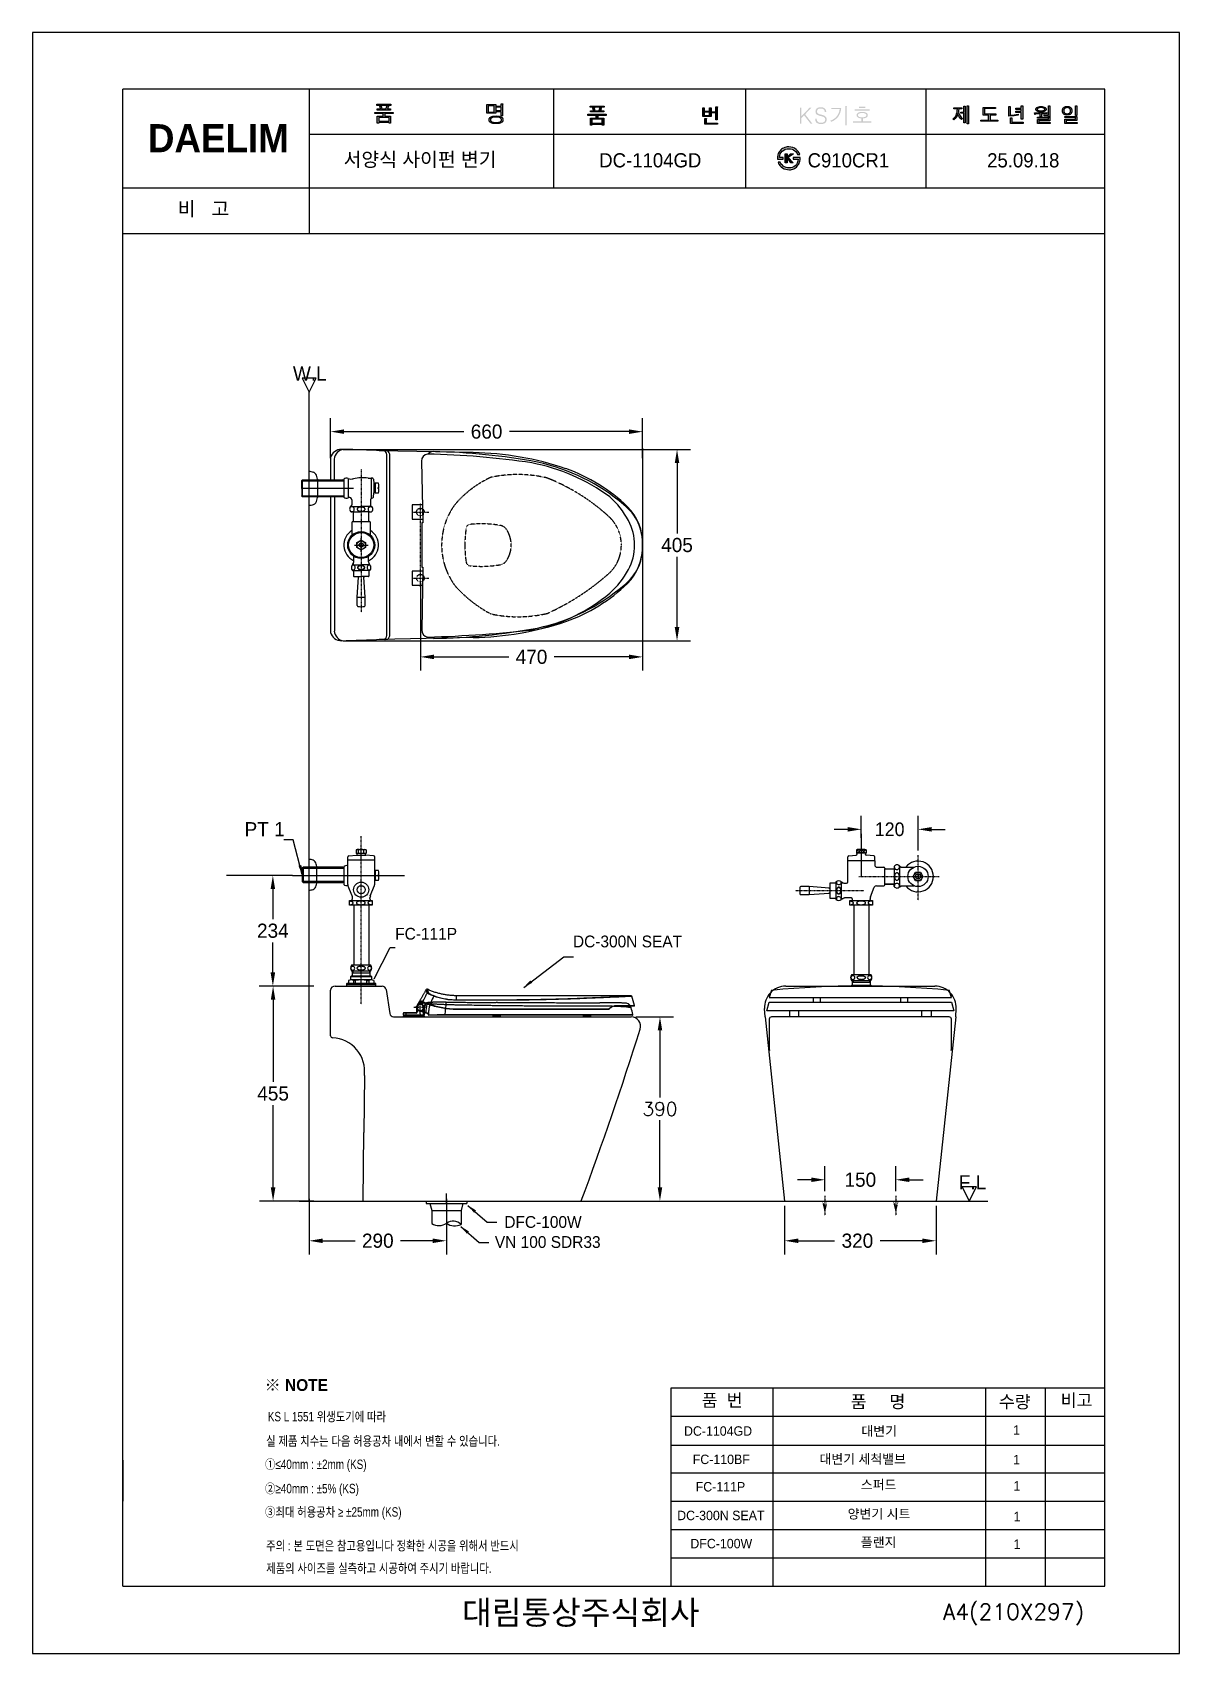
# Model space of a CAD drawing. Extents: x 66176 to 68602, y 58088 to 61519.
import ezdxf
from ezdxf.lldxf.tags import DXFTag

# ---------------------------------------------------------------- set-up
doc = ezdxf.new("R2010")
doc.units = 0
doc.header["$MEASUREMENT"] = 0
for name, pattern in [('BORDER', [18, 5, -2, 5, -2, 2, -2]), ('DASHDOT', [1, 0.5, -0.25, 0, -0.25]), ('DASHED', [0.75, 0.5, -0.25])]:
    doc.linetypes.add(name, pattern=pattern)
doc.layers.get('0').update_dxf_attribs({"linetype": 'CONTINUOUS'})
doc.layers.get('Defpoints').update_dxf_attribs({"linetype": 'CONTINUOUS'})
for name, color, linetype in [('001', 7, 'CONTINUOUS'), ('002', 7, 'CONTINUOUS'), ('1', 2, 'CONTINUOUS'), ('2', 2, 'CONTINUOUS'), ('BU', 7, 'CONTINUOUS'), ('CENTER', 1, 'CONTINUOUS'), ('D', 2, 'CONTINUOUS'), ('Dim', 4, 'CONTINUOUS'), ('DIM2', 7, 'CONTINUOUS'), ('LINE', 7, 'CONTINUOUS'), ('LINE @ 1 VP1', 7, 'CONTINUOUS'), ('LINE @ 1 VPModel', 7, 'CONTINUOUS'), ('MAIN', 7, 'CONTINUOUS'), ('POINT', 3, 'CONTINUOUS'), ('YA', 7, 'CONTINUOUS')]:
    doc.layers.add(name, color=color, linetype=linetype)
doc.layers.add('AM_6', color=2, linetype='CONTINUOUS', lineweight=30)
doc.layers.add('DWG', color=7, linetype='CONTINUOUS', lineweight=25)
doc.styles.add('____', font='')
doc.styles.add('h', font='', dxfattribs={"height": 30})
doc.styles.add('MtXpl_', font='')
doc.styles.get("Standard").update_dxf_attribs({"font": 'txt.shx', "bigfont": 'ghs.shx'})
doc.styles.add('굴림', font='', dxfattribs={"height": 3.2})
doc.styles.add('스타일1', font='txt.shx', dxfattribs={"bigfont": 'ghs.shx'})
doc.styles.get('____').set_extended_font_data('굴림')
doc.styles.get('h').set_extended_font_data('Haansoft Batang')
doc.styles.get('MtXpl_').set_extended_font_data('Gulim', bold=True)
doc.styles.get('굴림').set_extended_font_data('Gulim')
tags = doc.linetypes.add('Amconstr', pattern=[9999, 9999, 0]).pattern_tags.tags
tags[6:7] = [DXFTag(74, 4), DXFTag(75, 0), DXFTag(340, '0'), DXFTag(46, 1.0), DXFTag(50, 0.0), DXFTag(44, 0.0), DXFTag(45, 0.0)]
tags[4:5] = [DXFTag(74, 4), DXFTag(75, 0), DXFTag(340, '0'), DXFTag(46, 1.0), DXFTag(50, 0.0), DXFTag(44, 0.0), DXFTag(45, 0.0)]
doc.dimstyles.new('SERIM', dxfattribs={"dimscale": 10, "dimtxt": 3, "dimasz": 2, "dimexe": 1, "dimexo": 1.5, "dimgap": 1, "dimtad": 1, "dimtoh": 1, "dimdec": 0, "dimdsep": 46, "dimtxsty": 'h', "dimcen": -0.3, "dimclrt": 2, "dimadec": 0, "dimazin": 0, "dimtfac": 1, "dimtdec": 0, "dimtmove": 1, "dimatfit": 3, "dimfxl": 0, "dimtolj": 1, "dimtzin": 0, "dimarcsym": 0})
doc.dimstyles.get("Standard").update_dxf_attribs({"dimtxt": 0.18, "dimasz": 0.18, "dimexe": 0.18, "dimexo": 0.0625, "dimgap": 0.09, "dimtad": 0, "dimtih": 1, "dimtoh": 1, "dimdec": 4, "dimzin": 0, "dimdsep": 46, "dimtxsty": 'Standard', "dimcen": 0.09, "dimadec": 0, "dimazin": 0, "dimtfac": 1, "dimtdec": 4, "dimtofl": 0, "dimtmove": 0, "dimatfit": 0, "dimfxl": 0, "dimtolj": 1, "dimtzin": 0, "dimarcsym": 0})
doc.dimstyles.new('Standard$0', dxfattribs={"dimtxt": 0.18, "dimasz": 0.18, "dimexe": 0.18, "dimexo": 0.0625, "dimgap": 0.09, "dimtad": 0, "dimtih": 1, "dimtoh": 1, "dimdec": 4, "dimzin": 0, "dimdsep": 46, "dimtxsty": 'Standard', "dimcen": 0.09, "dimadec": 0, "dimazin": 0, "dimtfac": 1, "dimtdec": 4, "dimtofl": 0, "dimtmove": 0, "dimatfit": 3, "dimfxl": 0, "dimtolj": 1, "dimtzin": 0, "dimarcsym": 0})

msp = doc.modelspace()

# ---------------------------------------------------------------- texts
at = {"color": 3, "style": '굴림', "width": 0.8}
for s, p in [('KS L 1551 위생도기에 따라', (66674, 58579.7)), ('실 제품 치수는 다음 허용공차 내에서 변할 수 있습니다.', (66670.6, 58528)), ('①≤40mm : ±2mm (KS)', (66668.3, 58478.7)), ('②≥40mm : ±5%%% (KS)', (66668.3, 58427.4)), ('③최대 허용공차 ≥ ±25mm (KS)', (66668.3, 58377.9))]:
    msp.add_text(s, height=20, dxfattribs=at).set_placement(p)
at = {"color": 1, "style": '굴림', "width": 0.8}
for s, p in [('주의 : 본 도면은 참고용입니다 정확한 시공을 위해서 반드시', (66670.6, 58306.4)), ('제품의 사이즈를 실측하고 시공하여 주시기 바랍니다.', (66670.6, 58259))]:
    msp.add_text(s, height=20, dxfattribs=at).set_placement(p)
at = {"layer": '2', "style": 'MtXpl_'}
msp.add_text('※ NOTE', height=25, dxfattribs=at).set_placement((66667.2, 58644))
at = {"layer": 'AM_6', "color": 0, "style": 'h'}
for s, insert, char_height, attachment_point in [('PT 1', (66709.6, 59832.5), 30, 6), ('{\\fGulim|b0|i0|c129|p50;FC-111P}', (66943.4, 59611.2), 25, 4), ('{\\fGulim|b0|i0|c129|p50;DC-300N SEAT}', (67319.2, 59594.9), 25, 4), ('{\\fGulim|b0|i0|c129|p50;DFC-100W }', (67174.1, 59001.3), 25, 4), ('{\\f@Gulim|b0|i0|c129|p50;VN 100 SDR33}', (67154.1, 58958.9), 25, 4)]:
    msp.add_mtext(s, dxfattribs=dict(at, insert=insert, char_height=char_height, attachment_point=attachment_point))
at = {"layer": 'Dim', "color": 0, "attachment_point": 1}
for s, insert, char_height, width, style in [('{\\fGulim|b0|i0|c129|p50;서양식} {\\fGulim|b0|i0|c129|p50;사이펀} {\\fGulim|b0|i0|c129|p50;변기}', (66834.3, 61264.8), 30, 440.819, 'h'), ('{\\fGulim|b0|i0|c129|p50;DC-1104GD}', (67374.8, 61263), 30, 440.819, 'h'), ('{\\fGulim|b0|i0|c129|p50;C910CR1}', (67815.4, 61263), 30, 440.819, 'h'), ('{\\fGulim|b0|i0|c129|p50;25.09.18}', (68195, 61263), 30, 440.819, 'h'), ('{\\fGulim|b0|i0|c129|p50;DC-1104GD}', (67554.1, 58569.2), 20, 132.31, '스타일1'), ('{\\fGulim|b0|i0|c129|p50; 대변기}', (67921.9, 58569), 20, 530.718, '스타일1'), ('{\\fGulim|b0|i0|c129|p50;FC-110BF}', (67572.6, 58509.2), 20, 132.31, '스타일1'), ('{\\fGulim|b0|i0|c129|p50;              대변기 세척밸브}', (67738.7, 58509.9), 20, 530.718, '스타일1'), ('{\\fGulim|b0|i0|c129|p50; 스퍼드}', (67920.7, 58455.7), 20, 530.718, '스타일1'), ('{\\fGulim|b0|i0|c129|p50;FC-111P}', (67578.8, 58451.2), 20, 132.31, '스타일1'), ('{\\fGulim|b0|i0|c129|p50;DC-300N SEAT}', (67539.6, 58390.5), 20, 207.964, '스타일1'), ('{\\fGulim|b0|i0|c129|p50;양변기 시트}', (67900.1, 58393.9), 20, 212, '스타일1'), ('{\\fGulim|b0|i0|c129|p50;DFC-100W}', (67567.5, 58331), 20, 132.31, '스타일1'), ('{\\fGulim|b0|i0|c129|p50; 플랜지}', (67920.7, 58333.9), 20, 530.718, '스타일1'), ('{\\fGulim|b0|i0|c129|p50;       대림통상주식회사\\P}', (66957.7, 58199.9), 50, 1090, '스타일1')]:
    msp.add_mtext(s, dxfattribs=dict(at, insert=insert, char_height=char_height, width=width, style=style))
for s, insert, char_height, style in [('{\\fGulim|b0|i0|c129|p50;비}   {\\fGulim|b0|i0|c129|p50;고}', (66483.7, 61160.2), 30, 'h'), ('{\\fGulim|b0|i0|c129|p50;품  번}', (67591.5, 58637.5), 26.746, '스타일1'), ('{\\fGulim|b0|i0|c129|p50;품     명}', (67906.4, 58634.6), 26.746, '스타일1'), ('{\\fGulim|b0|i0|c129|p50;수량}', (68219.9, 58634.3), 26.746, '스타일1'), ('{\\fGulim|b0|i0|c129|p50;비고}', (68350.5, 58637.5), 26.746, '스타일1'), ('{\\fGulim|b0|i0|c129|p50;1\\P}', (68249.9, 58571.2), 20, '스타일1'), ('{\\fGulim|b0|i0|c129|p50;1\\P}', (68249.9, 58508.6), 20, '스타일1'), ('{\\fGulim|b0|i0|c129|p50;1\\P}', (68250.8, 58453.2), 20, '스타일1'), ('{\\fGulim|b0|i0|c129|p50;1\\P}', (68250.9, 58388.3), 20, '스타일1'), ('{\\fGulim|b0|i0|c129|p50;1\\P}', (68250.9, 58329.8), 20, '스타일1')]:
    msp.add_mtext(s, dxfattribs=dict(at, insert=insert, char_height=char_height, style=style))
at = {"layer": 'DIM2', "color": 0, "char_height": 30, "attachment_point": 7, "line_spacing_factor": 0.963855, "style": 'h'}
for s, insert, width in [('W.L', (66727.2, 60781.7), 123.711), ('F.L', (68135, 59070.5), 105.541)]:
    msp.add_mtext(s, dxfattribs=dict(at, insert=insert, width=width))
at = {"layer": 'YA', "color": 7}
msp.add_text('A4(210X297)', height=33.819, dxfattribs=at).set_placement((68101.7, 58159.9))
at = {"layer": 'YA', "color": 7, "insert": (66420.5, 61324.5), "char_height": 59.437, "width": 290.871, "attachment_point": 1, "style": 'h'}
msp.add_mtext('{\\fHYGraphic-Medium|b1|i0|c129|p18;DAELIM}', dxfattribs=at)

# ---------------------------------------------------------------- blocks, each defined once
blk = doc.blocks.new('*D3')
at = {"layer": 'Defpoints', "color": 0}
for p in [(66823.1, 60636.3), (66823.5, 60231.4), (67539.3, 60231.4)]:
    blk.add_point(p, dxfattribs=at)
at = {"layer": 'Dim', "color": 0, "lineweight": -2}
for p, q in [((66833.1, 60636.3), (67568.1, 60636.3)), ((67539.3, 60607.5), (67539.3, 60458.4)), ((67539.3, 60260.2), (67539.3, 60409.2)), ((66833.5, 60231.4), (67568.1, 60231.4))]:
    blk.add_line(p, q, dxfattribs=at)
at = {"layer": 'Dim', "color": 0}
for points in [[(67534.5, 60607.5), (67544.1, 60607.5), (67539.3, 60636.3)], [(67534.5, 60260.2), (67544.1, 60260.2), (67539.3, 60231.4)]]:
    blk.add_solid(points, dxfattribs=at)
at = {"layer": 'Dim', "color": 0, "insert": (67539.3, 60433.8), "char_height": 30, "attachment_point": 5, "style": 'h'}
blk.add_mtext('\\A1;405', dxfattribs=at)
blk = doc.blocks.new('*D4')
at = {"layer": 'Defpoints', "color": 0}
for p in [(66761.5, 59060.2), (67051.7, 59060.2), (66761.5, 58961.7)]:
    blk.add_point(p, dxfattribs=at)
at = {"layer": 'Dim', "color": 0, "lineweight": -2}
for p, q in [((66761.5, 59050.2), (66761.5, 58932.9)), ((67051.7, 59050.2), (67051.7, 58932.9)), ((66790.3, 58961.7), (66858.4, 58961.7)), ((67022.9, 58961.7), (66954.7, 58961.7))]:
    blk.add_line(p, q, dxfattribs=at)
at = {"layer": 'Dim', "color": 0}
for points in [[(66790.3, 58966.5), (66790.3, 58956.9), (66761.5, 58961.7)], [(67022.9, 58966.5), (67022.9, 58956.9), (67051.7, 58961.7)]]:
    blk.add_solid(points, dxfattribs=at)
at = {"layer": 'Dim', "color": 0, "insert": (66906.6, 58961.7), "char_height": 30, "attachment_point": 5, "style": 'h'}
blk.add_mtext('\\A1;290', dxfattribs=at)
blk = doc.blocks.new('*D6')
at = {"layer": 'Defpoints', "color": 0}
for p in [(67466.6, 60379.7), (66996.6, 60363.8), (67466.6, 60197.2)]:
    blk.add_point(p, dxfattribs=at)
at = {"layer": 'Dim', "color": 0, "lineweight": -2}
for p, q in [((66996.6, 60353.8), (66996.6, 60168.4)), ((67466.6, 60369.7), (67466.6, 60168.4)), ((67025.4, 60197.2), (67183.4, 60197.2)), ((67437.8, 60197.2), (67279.8, 60197.2))]:
    blk.add_line(p, q, dxfattribs=at)
at = {"layer": 'Dim', "color": 0}
for points in [[(67025.4, 60202), (67025.4, 60192.4), (66996.6, 60197.2)], [(67437.8, 60202), (67437.8, 60192.4), (67466.6, 60197.2)]]:
    blk.add_solid(points, dxfattribs=at)
at = {"layer": 'Dim', "color": 0, "insert": (67231.6, 60197.2), "char_height": 30, "attachment_point": 5, "style": 'h'}
blk.add_mtext('\\A1;470', dxfattribs=at)
blk = doc.blocks.new('*D7')
at = {"layer": 'Defpoints', "color": 0}
for p in [(67766.9, 59045.8), (68086.9, 59045.8), (68086.9, 58961.7)]:
    blk.add_point(p, dxfattribs=at)
at = {"layer": 'Dim', "color": 0, "lineweight": -2}
for p, q in [((67766.9, 59035.8), (67766.9, 58932.9)), ((68086.9, 59035.8), (68086.9, 58932.9)), ((67795.7, 58961.7), (67872.6, 58961.7)), ((68058.1, 58961.7), (67968.9, 58961.7))]:
    blk.add_line(p, q, dxfattribs=at)
at = {"layer": 'Dim', "color": 0}
for points in [[(67795.7, 58966.5), (67795.7, 58956.9), (67766.9, 58961.7)], [(68058.1, 58966.5), (68058.1, 58956.9), (68086.9, 58961.7)]]:
    blk.add_solid(points, dxfattribs=at)
at = {"layer": 'Dim', "color": 0, "insert": (67920.7, 58961.7), "char_height": 30, "attachment_point": 5, "style": 'h'}
blk.add_mtext('\\A1;320', dxfattribs=at)
blk = doc.blocks.new('*D8')
at = {"layer": 'Defpoints', "color": 0}
for p in [(68001.9, 59090.8), (67851.9, 59056.9), (68001.9, 59056.9)]:
    blk.add_point(p, dxfattribs=at)
at = {"layer": 'Dim', "color": 0, "lineweight": -2}
for p, q in [((67851.9, 59066.9), (67851.9, 59119.6)), ((68001.9, 59066.9), (68001.9, 59119.6)), ((67823.1, 59090.8), (67794.3, 59090.8)), ((68030.7, 59090.8), (68059.5, 59090.8))]:
    blk.add_line(p, q, dxfattribs=at)
at = {"layer": 'Dim', "color": 0}
for points in [[(67823.1, 59095.6), (67823.1, 59086), (67851.9, 59090.8)], [(68030.7, 59095.6), (68030.7, 59086), (68001.9, 59090.8)]]:
    blk.add_solid(points, dxfattribs=at)
at = {"layer": 'Dim', "color": 0, "insert": (67926.9, 59090.8), "char_height": 30, "attachment_point": 5, "style": 'h'}
blk.add_mtext('\\A1;150', dxfattribs=at)
blk = doc.blocks.new('*D9')
at = {"layer": 'Defpoints', "color": 0}
for p in [(67466.6, 60673.8), (66806.6, 60607.8), (67466.6, 60607.8)]:
    blk.add_point(p, dxfattribs=at)
at = {"layer": 'Dim', "color": 0, "lineweight": -2}
for p, q in [((66806.6, 60617.8), (66806.6, 60702.6)), ((67466.6, 60617.8), (67466.6, 60702.6)), ((66835.4, 60673.8), (67088.4, 60673.8)), ((67437.8, 60673.8), (67184.8, 60673.8))]:
    blk.add_line(p, q, dxfattribs=at)
at = {"layer": 'Dim', "color": 0}
for points in [[(66835.4, 60678.6), (66835.4, 60669), (66806.6, 60673.8)], [(67437.8, 60678.6), (67437.8, 60669), (67466.6, 60673.8)]]:
    blk.add_solid(points, dxfattribs=at)
at = {"layer": 'Dim', "color": 0, "insert": (67136.6, 60673.8), "char_height": 30, "attachment_point": 5, "style": 'h'}
blk.add_mtext('\\A1;660', dxfattribs=at)
blk = doc.blocks.new('*D10')
at = {"layer": 'Defpoints', "color": 0}
for p in [(66703, 59734.6), (66684.7, 59500.6), (66703, 59500.6)]:
    blk.add_point(p, dxfattribs=at)
at = {"layer": 'Dim', "color": 0, "lineweight": -2}
for p, q in [((66693, 59734.6), (66655.9, 59734.6)), ((66684.7, 59705.8), (66684.7, 59642.2)), ((66684.7, 59529.4), (66684.7, 59593)), ((66693, 59500.6), (66655.9, 59500.6))]:
    blk.add_line(p, q, dxfattribs=at)
at = {"layer": 'Dim', "color": 0}
for points in [[(66679.9, 59705.8), (66689.5, 59705.8), (66684.7, 59734.6)], [(66679.9, 59529.4), (66689.5, 59529.4), (66684.7, 59500.6)]]:
    blk.add_solid(points, dxfattribs=at)
at = {"layer": 'Dim', "color": 0, "insert": (66684.7, 59617.6), "char_height": 30, "attachment_point": 5, "style": 'h'}
blk.add_mtext('\\A1;234', dxfattribs=at)
blk = doc.blocks.new('*D11')
at = {"layer": 'Defpoints', "color": 0}
for p in [(66781.6, 59500.6), (66685.2, 59045.8), (66781.6, 59045.8)]:
    blk.add_point(p, dxfattribs=at)
at = {"layer": 'Dim', "color": 0, "lineweight": -2}
for p, q in [((66771.6, 59500.6), (66656.4, 59500.6)), ((66685.2, 59471.8), (66685.2, 59297.8)), ((66685.2, 59074.6), (66685.2, 59248.6)), ((66771.6, 59045.8), (66656.4, 59045.8))]:
    blk.add_line(p, q, dxfattribs=at)
at = {"layer": 'Dim', "color": 0}
for points in [[(66680.4, 59471.8), (66690, 59471.8), (66685.2, 59500.6)], [(66680.4, 59074.6), (66690, 59074.6), (66685.2, 59045.8)]]:
    blk.add_solid(points, dxfattribs=at)
at = {"layer": 'Dim', "color": 0, "insert": (66685.2, 59273.2), "char_height": 30, "attachment_point": 5, "style": 'h'}
blk.add_mtext('\\A1;455', dxfattribs=at)
blk = doc.blocks.new('*D14')
at = {"layer": 'Defpoints', "color": 0}
for p in [(68048.9, 59832.3), (67928.9, 59804.1), (68048.9, 59777.4)]:
    blk.add_point(p, dxfattribs=at)
at = {"layer": 'Dim', "color": 0, "lineweight": -2}
for p, q in [((67928.9, 59814.1), (67928.9, 59861.1)), ((68048.9, 59787.4), (68048.9, 59861.1)), ((67900.1, 59832.3), (67871.3, 59832.3)), ((68077.7, 59832.3), (68106.5, 59832.3))]:
    blk.add_line(p, q, dxfattribs=at)
at = {"layer": 'Dim', "color": 0}
for points in [[(67900.1, 59837.1), (67900.1, 59827.5), (67928.9, 59832.3)], [(68077.7, 59837.1), (68077.7, 59827.5), (68048.9, 59832.3)]]:
    blk.add_solid(points, dxfattribs=at)
at = {"layer": 'Dim', "color": 0, "insert": (67988.9, 59832.3), "char_height": 28.8, "attachment_point": 5, "style": '____'}
blk.add_mtext('\\A1;120', dxfattribs=at)
blk = doc.blocks.new('*D33')
at = {"layer": 'Defpoints', "color": 0}
for p in [(67442.3, 59435.6), (67442.3, 59045.8), (67503.2, 59045.8)]:
    blk.add_point(p, dxfattribs=at)
at = {"layer": 'Dim', "color": 0, "lineweight": -2}
for p, q in [((67452.3, 59435.6), (67532, 59435.6)), ((67503.2, 59406.8), (67503.2, 59264.7)), ((67503.2, 59074.6), (67503.2, 59216.7)), ((67452.3, 59045.8), (67532, 59045.8))]:
    blk.add_line(p, q, dxfattribs=at)
at = {"layer": 'Dim', "color": 0}
for points in [[(67498.4, 59406.8), (67508, 59406.8), (67503.2, 59435.6)], [(67498.4, 59074.6), (67508, 59074.6), (67503.2, 59045.8)]]:
    blk.add_solid(points, dxfattribs=at)
at = {"layer": 'Dim', "color": 0, "insert": (67503.2, 59240.7), "char_height": 28.8, "attachment_point": 5}
blk.add_mtext('\\A1;390', dxfattribs=at)
blk = doc.blocks.new('*U61')
at = {"layer": 'LINE @ 1 VP1', "linetype": 'Amconstr'}
h = blk.add_hatch(color=256, dxfattribs=at)
h.dxf.hatch_style = 1
h.paths.add_polyline_path([(67362.5, 61352.7), (67356, 61352.7), (67356, 61350.3), (67384.3, 61350.3), (67384.3, 61352.7), (67377.7, 61352.7), (67378.9, 61357.1), (67379, 61357.5), (67379.6, 61358.2), (67379.6, 61358.3), (67379.7, 61358.3), (67379.7, 61358.4), (67379.7, 61358.4), (67379.7, 61358.4), (67379.7, 61358.4), (67379.7, 61358.5), (67379.7, 61358.5), (67379.7, 61358.5), (67379.7, 61358.5), (67379.6, 61358.5), (67379.6, 61358.6), (67379.4, 61358.6), (67378.7, 61358.8), (67376.2, 61359.2), (67374.7, 61352.7), (67365.6, 61352.7), (67364.3, 61357.6), (67364.5, 61358.1), (67364.7, 61358.4), (67364.7, 61358.5), (67364.7, 61358.6), (67364.7, 61358.6), (67364.7, 61358.6), (67364.7, 61358.7), (67364.7, 61358.7), (67364.7, 61358.7), (67364.7, 61358.7), (67364.7, 61358.8), (67364.7, 61358.8), (67364.6, 61358.8), (67364.6, 61358.8), (67364.5, 61358.8), (67364.2, 61358.9), (67363.3, 61358.9), (67361.2, 61358.9)])
h.paths.add_polyline_path([(67350.6, 61345.3), (67350.6, 61342.8), (67368.6, 61342.8), (67368.6, 61337.3), (67356, 61337.3), (67356, 61322.5), (67359.2, 61322.5), (67359.2, 61323.8), (67381.2, 61323.8), (67381.2, 61322.5), (67384.3, 61322.5), (67384.3, 61337.3), (67371.7, 61337.3), (67371.7, 61342.8), (67389.7, 61342.8), (67389.7, 61345.3)])
h.paths.add_polyline_path([(67381.2, 61334.7), (67381.2, 61326.4), (67359.2, 61326.4), (67359.2, 61334.7)], flags=16)
at = {"layer": 'LINE @ 1 VPModel', "linetype": 'Amconstr'}
h = blk.add_hatch(color=256, dxfattribs=at)
h.dxf.hatch_style = 1
h.paths.add_polyline_path([(67362.5, 61352.7), (67356, 61352.7), (67356, 61350.3), (67384.3, 61350.3), (67384.3, 61352.7), (67377.7, 61352.7), (67378.9, 61357.1), (67379, 61357.5), (67379.6, 61358.2), (67379.6, 61358.3), (67379.7, 61358.3), (67379.7, 61358.4), (67379.7, 61358.4), (67379.7, 61358.4), (67379.7, 61358.4), (67379.7, 61358.5), (67379.7, 61358.5), (67379.7, 61358.5), (67379.7, 61358.5), (67379.6, 61358.5), (67379.6, 61358.6), (67379.4, 61358.6), (67378.7, 61358.8), (67376.2, 61359.2), (67374.7, 61352.7), (67365.6, 61352.7), (67364.3, 61357.6), (67364.5, 61358.1), (67364.7, 61358.4), (67364.7, 61358.5), (67364.7, 61358.6), (67364.7, 61358.6), (67364.7, 61358.6), (67364.7, 61358.7), (67364.7, 61358.7), (67364.7, 61358.7), (67364.7, 61358.7), (67364.7, 61358.8), (67364.7, 61358.8), (67364.6, 61358.8), (67364.6, 61358.8), (67364.5, 61358.8), (67364.2, 61358.9), (67363.3, 61358.9), (67361.2, 61358.9)])
h.paths.add_polyline_path([(67350.6, 61345.3), (67350.6, 61342.8), (67368.6, 61342.8), (67368.6, 61337.3), (67356, 61337.3), (67356, 61322.5), (67359.2, 61322.5), (67359.2, 61323.8), (67381.2, 61323.8), (67381.2, 61322.5), (67384.3, 61322.5), (67384.3, 61337.3), (67371.7, 61337.3), (67371.7, 61342.8), (67389.7, 61342.8), (67389.7, 61345.3)])
h.paths.add_polyline_path([(67381.2, 61334.7), (67381.2, 61326.4), (67359.2, 61326.4), (67359.2, 61334.7)], flags=16)
blk = doc.blocks.new('*U62')
at = {"layer": 'LINE @ 1 VP1', "linetype": 'Amconstr'}
h = blk.add_hatch(color=256, dxfattribs=at)
h.dxf.hatch_style = 1
h.paths.add_polyline_path([(67385, 61362.5), (67355.4, 61362.5), (67355.4, 61360.1), (67385, 61360.1)])
at = {"layer": 'LINE @ 1 VPModel', "linetype": 'Amconstr'}
h = blk.add_hatch(color=256, dxfattribs=at)
h.dxf.hatch_style = 1
h.paths.add_polyline_path([(67385, 61362.5), (67355.4, 61362.5), (67355.4, 61360.1), (67385, 61360.1)])
blk = doc.blocks.new('*U63')
at = {"layer": 'LINE @ 1 VP1', "linetype": 'Amconstr'}
h = blk.add_hatch(color=256, dxfattribs=at)
h.dxf.hatch_style = 1
h.paths.add_polyline_path([(67611.2, 61357.4), (67611.2, 61357.8), (67611.4, 61358.2), (67611.4, 61358.3), (67611.5, 61358.4), (67611.5, 61358.5), (67611.5, 61358.6), (67611.5, 61358.6), (67611.5, 61358.6), (67611.5, 61358.6), (67611.5, 61358.7), (67611.5, 61358.7), (67611.4, 61358.7), (67611.4, 61358.7), (67611.4, 61358.8), (67611.3, 61358.8), (67611.2, 61358.8), (67611, 61358.9), (67610.2, 61358.9), (67608.3, 61358.9), (67608.3, 61352.3), (67596.4, 61352.3), (67596.4, 61357.6), (67596.5, 61358), (67596.7, 61358.3), (67596.8, 61358.5), (67596.8, 61358.5), (67596.8, 61358.6), (67596.8, 61358.6), (67596.8, 61358.7), (67596.8, 61358.7), (67596.8, 61358.7), (67596.8, 61358.7), (67596.8, 61358.8), (67596.8, 61358.8), (67596.8, 61358.8), (67596.8, 61358.8), (67596.8, 61358.8), (67596.8, 61358.8), (67596.7, 61358.8), (67596.5, 61358.9), (67595.8, 61358.9), (67593.6, 61358.9), (67593.6, 61340.5), (67611.2, 61340.5), (67611.2, 61348.6), (67621.5, 61348.6), (67621.5, 61333.5), (67624.3, 61333.5), (67624.3, 61359.7), (67624.4, 61360.1), (67624.5, 61360.4), (67624.6, 61360.6), (67624.7, 61360.8), (67624.7, 61360.8), (67624.7, 61360.9), (67624.7, 61360.9), (67624.7, 61360.9), (67624.7, 61360.9), (67624.7, 61361), (67624.6, 61361), (67624.6, 61361), (67624.6, 61361.1), (67624.5, 61361.1), (67624.5, 61361.1), (67624.4, 61361.1), (67624.2, 61361.2), (67623.8, 61361.2), (67621.5, 61361.2), (67621.5, 61350.9), (67611.2, 61350.9)])
h.paths.add_polyline_path([(67608.3, 61350), (67608.3, 61342.7), (67596.4, 61342.7), (67596.4, 61350)], flags=16)
h.paths.add_polyline_path([(67601.5, 61335.9), (67601.4, 61335.7), (67601.2, 61335.4), (67601.2, 61335.1), (67601.2, 61326.8), (67625.2, 61326.8), (67625.2, 61324.5), (67598.4, 61324.5), (67598.4, 61336.3), (67600.5, 61336.3), (67601.2, 61336.3), (67601.3, 61336.2), (67601.5, 61336.2), (67601.5, 61336.1), (67601.5, 61336)])
at = {"layer": 'LINE @ 1 VPModel', "linetype": 'Amconstr'}
h = blk.add_hatch(color=256, dxfattribs=at)
h.dxf.hatch_style = 1
h.paths.add_polyline_path([(67611.2, 61357.4), (67611.2, 61357.8), (67611.4, 61358.2), (67611.4, 61358.3), (67611.5, 61358.4), (67611.5, 61358.5), (67611.5, 61358.6), (67611.5, 61358.6), (67611.5, 61358.6), (67611.5, 61358.6), (67611.5, 61358.7), (67611.5, 61358.7), (67611.4, 61358.7), (67611.4, 61358.7), (67611.4, 61358.8), (67611.3, 61358.8), (67611.2, 61358.8), (67611, 61358.9), (67610.2, 61358.9), (67608.3, 61358.9), (67608.3, 61352.3), (67596.4, 61352.3), (67596.4, 61357.6), (67596.5, 61358), (67596.7, 61358.3), (67596.8, 61358.5), (67596.8, 61358.5), (67596.8, 61358.6), (67596.8, 61358.6), (67596.8, 61358.7), (67596.8, 61358.7), (67596.8, 61358.7), (67596.8, 61358.7), (67596.8, 61358.8), (67596.8, 61358.8), (67596.8, 61358.8), (67596.8, 61358.8), (67596.8, 61358.8), (67596.8, 61358.8), (67596.7, 61358.8), (67596.5, 61358.9), (67595.8, 61358.9), (67593.6, 61358.9), (67593.6, 61340.5), (67611.2, 61340.5), (67611.2, 61348.6), (67621.5, 61348.6), (67621.5, 61333.5), (67624.3, 61333.5), (67624.3, 61359.7), (67624.4, 61360.1), (67624.5, 61360.4), (67624.6, 61360.6), (67624.7, 61360.8), (67624.7, 61360.8), (67624.7, 61360.9), (67624.7, 61360.9), (67624.7, 61360.9), (67624.7, 61360.9), (67624.7, 61361), (67624.6, 61361), (67624.6, 61361), (67624.6, 61361.1), (67624.5, 61361.1), (67624.5, 61361.1), (67624.4, 61361.1), (67624.2, 61361.2), (67623.8, 61361.2), (67621.5, 61361.2), (67621.5, 61350.9), (67611.2, 61350.9)])
h.paths.add_polyline_path([(67608.3, 61350), (67608.3, 61342.7), (67596.4, 61342.7), (67596.4, 61350)], flags=16)
h.paths.add_polyline_path([(67601.5, 61335.9), (67601.4, 61335.7), (67601.2, 61335.4), (67601.2, 61335.1), (67601.2, 61326.8), (67625.2, 61326.8), (67625.2, 61324.5), (67598.4, 61324.5), (67598.4, 61336.3), (67600.5, 61336.3), (67601.2, 61336.3), (67601.3, 61336.2), (67601.5, 61336.2), (67601.5, 61336.1), (67601.5, 61336)])
blk = doc.blocks.new('*U64')
at = {"layer": 'LINE @ 1 VP1', "linetype": 'Amconstr'}
h = blk.add_hatch(color=256, dxfattribs=at)
h.dxf.hatch_style = 1
h.paths.add_polyline_path([(67810.1, 61345.4), (67823.8, 61359.5), (67819.8, 61359.5), (67802.3, 61341.5), (67802.3, 61359.5), (67799.2, 61359.5), (67799.2, 61325.6), (67802.3, 61325.6), (67802.3, 61337.5), (67807.9, 61343.3), (67821.6, 61325.6), (67825.4, 61325.6)])
h.paths.add_polyline_path([(67836.4, 61347.8), (67836.1, 61348.2), (67835.9, 61348.6), (67835.7, 61349.1), (67835.6, 61349.6), (67835.5, 61350.1), (67835.4, 61351.2), (67835.4, 61352), (67835.5, 61352.7), (67835.7, 61353.3), (67835.9, 61353.9), (67836.2, 61354.5), (67836.5, 61355), (67836.9, 61355.5), (67837.4, 61356), (67837.9, 61356.3), (67838.5, 61356.7), (67839.1, 61357), (67839.8, 61357.2), (67841.4, 61357.5), (67843.2, 61357.6), (67845, 61357.5), (67846.7, 61357.1), (67847.4, 61356.9), (67848.1, 61356.5), (67848.7, 61356.1), (67849.3, 61355.7), (67849.8, 61355.2), (67850.2, 61354.6), (67850.6, 61354), (67850.9, 61353.3), (67851.2, 61352.6), (67851.4, 61351.8), (67851.5, 61350.1), (67854.8, 61350.1), (67854.6, 61352.4), (67854.3, 61353.4), (67854, 61354.4), (67853.5, 61355.3), (67853, 61356.2), (67852.4, 61357), (67851.7, 61357.7), (67850.9, 61358.3), (67850, 61358.8), (67849.1, 61359.3), (67848.1, 61359.7), (67845.9, 61360.2), (67843.3, 61360.4), (67840.9, 61360.2), (67838.7, 61359.7), (67837.7, 61359.4), (67836.7, 61359), (67835.9, 61358.5), (67835.1, 61357.9), (67834.4, 61357.2), (67833.8, 61356.5), (67833.3, 61355.8), (67832.8, 61355), (67832.5, 61354.1), (67832.3, 61353.2), (67832.1, 61352.3), (67832.1, 61351.3), (67832.2, 61349.4), (67832.4, 61348.6), (67832.7, 61347.8), (67833, 61347), (67833.4, 61346.4), (67833.9, 61345.8), (67834.4, 61345.2), (67835, 61344.8), (67835.6, 61344.3), (67837.2, 61343.5), (67841.4, 61342), (67844.6, 61341.3), (67848.4, 61340.1), (67849.7, 61339.5), (67850.2, 61339.1), (67850.7, 61338.8), (67851.1, 61338.4), (67851.5, 61337.9), (67851.8, 61337.4), (67852.1, 61336.8), (67852.3, 61336.2), (67852.5, 61335.5), (67852.6, 61334), (67852.5, 61333.3), (67852.4, 61332.6), (67852.3, 61331.9), (67852, 61331.3), (67851.7, 61330.7), (67851.3, 61330.2), (67850.8, 61329.7), (67850.3, 61329.2), (67849.7, 61328.8), (67849.1, 61328.4), (67848.4, 61328.1), (67847.6, 61327.8), (67846, 61327.5), (67844.1, 61327.4), (67841.9, 61327.5), (67840, 61327.9), (67839.2, 61328.2), (67838.4, 61328.6), (67837.7, 61329.1), (67837, 61329.6), (67836.5, 61330.2), (67836, 61330.8), (67835.5, 61331.5), (67835.2, 61332.3), (67834.9, 61333.1), (67834.7, 61333.9), (67834.6, 61335.8), (67831.4, 61335.8), (67831.4, 61335.6), (67831.6, 61333.1), (67831.8, 61332), (67832.2, 61330.9), (67832.6, 61329.9), (67833.2, 61329), (67833.8, 61328.2), (67834.6, 61327.4), (67835.5, 61326.8), (67836.4, 61326.2), (67837.5, 61325.7), (67838.6, 61325.3), (67841.1, 61324.8), (67844.1, 61324.6), (67846.6, 61324.8), (67848.9, 61325.3), (67849.9, 61325.6), (67850.9, 61326.1), (67851.8, 61326.7), (67852.6, 61327.3), (67853.3, 61328), (67853.9, 61328.7), (67854.5, 61329.5), (67854.9, 61330.4), (67855.3, 61331.3), (67855.5, 61332.3), (67855.6, 61333.3), (67855.7, 61334.4), (67855.5, 61336.3), (67855.3, 61337.2), (67855.1, 61338), (67854.7, 61338.8), (67854.3, 61339.5), (67853.7, 61340.2), (67853.1, 61340.8), (67852.5, 61341.4), (67851.7, 61341.9), (67849.9, 61342.8), (67847.7, 61343.7), (67845.1, 61344.4), (67841.1, 61345.4), (67839.7, 61345.8), (67838.5, 61346.3), (67837.5, 61346.8), (67837.1, 61347.1), (67836.7, 61347.5)])
h.paths.add_polyline_path([(67885.7, 61353.3), (67886.5, 61359), (67865.8, 61359), (67865.8, 61356.4), (67883.1, 61356.4), (67882.4, 61351.9), (67881.1, 61347.9), (67879.2, 61344.1), (67876.6, 61340.6), (67873.9, 61337.8), (67870.7, 61335.4), (67867.2, 61333.4), (67863.2, 61331.8), (67865.4, 61329.2), (67869.7, 61331.3), (67873.5, 61333.8), (67876.8, 61336.6), (67879.6, 61339.6), (67882.2, 61343.6), (67884.2, 61348.2)])
h.paths.add_polyline_path([(67898.1, 61361.5), (67898.2, 61362), (67898.4, 61362.4), (67898.5, 61362.6), (67898.6, 61362.7), (67898.6, 61362.8), (67898.6, 61362.9), (67898.6, 61362.9), (67898.6, 61362.9), (67898.6, 61362.9), (67898.6, 61363), (67898.6, 61363), (67898.6, 61363), (67898.6, 61363), (67898.5, 61363), (67898.5, 61363), (67898.5, 61363), (67898.4, 61363.1), (67898.1, 61363.1), (67897.1, 61363.2), (67895, 61363.2), (67895, 61321.8), (67898.1, 61321.8)])
h.paths.add_polyline_path([(67937.5, 61361.4), (67924.1, 61361.4), (67924.1, 61359), (67937.5, 61359)])
h.paths.add_polyline_path([(67946.5, 61355.5), (67915.2, 61355.5), (67915.2, 61353), (67946.5, 61353)])
h.paths.add_polyline_path([(67939.8, 61348.4), (67939, 61348.9), (67938.1, 61349.3), (67936, 61349.9), (67933.6, 61350.3), (67930.9, 61350.4), (67928.1, 61350.3), (67925.7, 61349.9), (67923.6, 61349.3), (67922.7, 61348.9), (67921.8, 61348.4), (67921.2, 61347.9), (67920.6, 61347.4), (67920.1, 61346.8), (67919.7, 61346.2), (67919.4, 61345.6), (67919.2, 61344.9), (67919.1, 61344.2), (67919, 61343.4), (67919.1, 61342.8), (67919.2, 61342.1), (67919.4, 61341.5), (67919.6, 61340.9), (67920, 61340.3), (67920.4, 61339.8), (67920.9, 61339.3), (67921.5, 61338.9), (67922.2, 61338.4), (67923, 61338), (67924.8, 61337.3), (67926.9, 61336.9), (67929.3, 61336.6), (67929.3, 61330.2), (67911.3, 61330.2), (67911.3, 61327.7), (67950.3, 61327.7), (67950.3, 61330.2), (67932.4, 61330.2), (67932.4, 61336.6), (67934.8, 61336.9), (67936.9, 61337.3), (67938.7, 61338), (67939.5, 61338.4), (67940.2, 61338.9), (67940.8, 61339.3), (67941.3, 61339.8), (67941.7, 61340.3), (67942.1, 61340.9), (67942.3, 61341.5), (67942.5, 61342.1), (67942.6, 61342.8), (67942.7, 61343.4), (67942.6, 61344.2), (67942.5, 61344.9), (67942.3, 61345.6), (67942, 61346.2), (67941.6, 61346.8), (67941.1, 61347.4), (67940.5, 61347.9)])
h.paths.add_polyline_path([(67926.9, 61347.7), (67928.7, 61348), (67930.9, 61348), (67932.9, 61348), (67934.8, 61347.7), (67936.3, 61347.4), (67937, 61347.1), (67937.5, 61346.8), (67938.1, 61346.5), (67938.5, 61346.2), (67938.9, 61345.8), (67939.2, 61345.4), (67939.4, 61345), (67939.6, 61344.5), (67939.7, 61344), (67939.7, 61343.5), (67939.7, 61342.9), (67939.6, 61342.5), (67939.4, 61342), (67939.2, 61341.6), (67938.9, 61341.2), (67938.5, 61340.8), (67938.1, 61340.5), (67937.5, 61340.1), (67936.9, 61339.8), (67936.3, 61339.6), (67934.7, 61339.2), (67932.9, 61339), (67930.9, 61338.9), (67928.7, 61339), (67926.9, 61339.2), (67925.3, 61339.6), (67924.7, 61339.8), (67924.1, 61340.1), (67923.6, 61340.5), (67923.2, 61340.8), (67922.8, 61341.2), (67922.5, 61341.6), (67922.3, 61342), (67922.1, 61342.5), (67922, 61342.9), (67922, 61343.5), (67922, 61344), (67922.1, 61344.5), (67922.3, 61345), (67922.5, 61345.4), (67922.8, 61345.8), (67923.2, 61346.2), (67923.6, 61346.5), (67924.1, 61346.8), (67924.7, 61347.1), (67925.3, 61347.4)], flags=16)
h.paths.add_polyline_path([(68141.5, 61359.1), (68124.3, 61359.1), (68124.3, 61356.7), (68132.1, 61356.7), (68131.9, 61353.2), (68131.4, 61349.8), (68130.5, 61346.6), (68129.3, 61343.6), (68127.9, 61341), (68126.2, 61338.8), (68124.4, 61337), (68122.4, 61335.5), (68124.3, 61333.3), (68127.2, 61336.2), (68129.7, 61339.4), (68131.7, 61343), (68133.1, 61346.7), (68133.4, 61345.1), (68134, 61343.4), (68134.8, 61341.7), (68135.9, 61339.9), (68138.2, 61337), (68140.9, 61334.4), (68142.9, 61336.5), (68141, 61338), (68139.2, 61339.7), (68137.7, 61341.8), (68136.5, 61344.2), (68135.4, 61347.1), (68134.8, 61350.2), (68134.6, 61353.4), (68134.9, 61356.7), (68141.5, 61356.7)])
h.paths.add_polyline_path([(68148.4, 61360.8), (68148.4, 61361.2), (68148.6, 61361.5), (68148.7, 61361.7), (68148.7, 61361.9), (68148.7, 61361.9), (68148.7, 61361.9), (68148.7, 61362), (68148.7, 61362), (68148.7, 61362), (68148.7, 61362), (68148.7, 61362), (68148.7, 61362.1), (68148.6, 61362.1), (68148.6, 61362.1), (68148.3, 61362.2), (68147.5, 61362.2), (68145.5, 61362.2), (68145.5, 61349.7), (68139.1, 61349.7), (68139.1, 61347.5), (68145.5, 61347.5), (68145.5, 61327.4), (68148.4, 61327.4)])
h.paths.add_polyline_path([(68155.5, 61361.6), (68155.5, 61361.9), (68155.7, 61362.2), (68155.8, 61362.4), (68155.8, 61362.5), (68155.9, 61362.6), (68155.9, 61362.6), (68155.9, 61362.7), (68155.9, 61362.7), (68155.8, 61362.7), (68155.8, 61362.7), (68155.8, 61362.7), (68155.8, 61362.7), (68155.8, 61362.8), (68155.8, 61362.8), (68155.7, 61362.8), (68155.6, 61362.8), (68155.5, 61362.9), (68155.3, 61362.9), (68154.9, 61362.9), (68152.7, 61362.9), (68152.7, 61325.3), (68155.5, 61325.3)])
h.paths.add_polyline_path([(68212.5, 61359.9), (68186.8, 61359.9), (68186.8, 61343.8), (68198.2, 61343.8), (68198.2, 61332.9), (68181.9, 61332.9), (68181.9, 61330.6), (68217.3, 61330.6), (68217.3, 61332.9), (68201.1, 61332.9), (68201.1, 61343.8), (68213.1, 61343.8), (68213.1, 61346.1), (68189.6, 61346.1), (68189.6, 61357.5), (68212.5, 61357.5)])
h.paths.add_polyline_path([(68243.7, 61360.2), (68243.8, 61360.7), (68243.9, 61361.2), (68244, 61361.4), (68244, 61361.5), (68244, 61361.6), (68244, 61361.6), (68244, 61361.7), (68244, 61361.7), (68244, 61361.7), (68244, 61361.8), (68244, 61361.8), (68244, 61361.8), (68243.9, 61361.8), (68243.9, 61361.8), (68243.8, 61361.9), (68243.7, 61361.9), (68243.5, 61361.9), (68242.7, 61362), (68240.8, 61362), (68240.8, 61341.4), (68252.5, 61341.9), (68260.9, 61343.3), (68260.5, 61345.7), (68251.9, 61344.2), (68243.7, 61343.8)])
h.paths.add_polyline_path([(68270.2, 61361.6), (68270.2, 61362), (68270.3, 61362.3), (68270.4, 61362.4), (68270.5, 61362.6), (68270.5, 61362.6), (68270.5, 61362.6), (68270.5, 61362.7), (68270.5, 61362.7), (68270.5, 61362.7), (68270.5, 61362.7), (68270.5, 61362.7), (68270.5, 61362.7), (68270.4, 61362.8), (68270.4, 61362.8), (68270.4, 61362.8), (68270.3, 61362.8), (68270.2, 61362.9), (68269.9, 61362.9), (68269.6, 61362.9), (68267.3, 61362.9), (68267.3, 61358.1), (68255.5, 61358.1), (68255.5, 61355.8), (68267.3, 61355.8), (68267.3, 61351.8), (68255.5, 61351.8), (68255.5, 61349.4), (68267.3, 61349.4), (68267.3, 61335.2), (68270.2, 61335.2)])
h.paths.add_polyline_path([(68247, 61336.8), (68247.1, 61337.1), (68247.2, 61337.4), (68247.3, 61337.6), (68247.3, 61337.7), (68247.4, 61337.8), (68247.4, 61337.8), (68247.4, 61337.8), (68247.4, 61337.8), (68247.4, 61337.9), (68247.4, 61337.9), (68247.3, 61337.9), (68247.3, 61337.9), (68247.3, 61337.9), (68247.2, 61338), (68247.1, 61338), (68247, 61338), (68246.3, 61338.1), (68244.3, 61338.1), (68244.3, 61326.2), (68271, 61326.2), (68271, 61328.5), (68247, 61328.5)])
h.paths.add_polyline_path([(68319, 61353.8), (68319.3, 61354.3), (68319.5, 61354.9), (68319.6, 61355.4), (68319.7, 61356), (68319.6, 61356.6), (68319.5, 61357.2), (68319.3, 61357.7), (68319, 61358.2), (68318.6, 61358.7), (68318.1, 61359.1), (68317.6, 61359.6), (68317, 61360), (68315.4, 61360.7), (68313.5, 61361.2), (68311.3, 61361.6), (68308.9, 61361.7), (68306.5, 61361.6), (68304.3, 61361.2), (68302.4, 61360.7), (68300.8, 61360), (68300.2, 61359.6), (68299.6, 61359.1), (68299.2, 61358.7), (68298.8, 61358.2), (68298.5, 61357.7), (68298.3, 61357.2), (68298.2, 61356.6), (68298.2, 61356), (68298.2, 61355.4), (68298.3, 61354.9), (68298.5, 61354.3), (68298.8, 61353.8), (68299.2, 61353.4), (68299.6, 61352.9), (68300.2, 61352.5), (68300.8, 61352.1), (68301.6, 61351.7), (68302.4, 61351.3), (68304.3, 61350.8), (68306.5, 61350.5), (68308.9, 61350.4), (68311.3, 61350.5), (68313.5, 61350.8), (68315.4, 61351.3), (68316.2, 61351.7), (68317, 61352.1), (68317.6, 61352.5), (68318.1, 61352.9), (68318.6, 61353.4)])
h.paths.add_polyline_path([(68315.7, 61354), (68315.3, 61353.8), (68314.8, 61353.5), (68313.6, 61353.1), (68312.3, 61352.8), (68308.9, 61352.5), (68305.5, 61352.8), (68304.1, 61353.1), (68303, 61353.5), (68302.5, 61353.8), (68302.1, 61354), (68301.8, 61354.3), (68301.5, 61354.6), (68301.3, 61354.9), (68301.1, 61355.3), (68301.1, 61355.4), (68301, 61355.6), (68301, 61356), (68301, 61356.4), (68301.1, 61356.7), (68301.3, 61357.1), (68301.5, 61357.4), (68301.8, 61357.7), (68302.1, 61358), (68302.5, 61358.2), (68303, 61358.5), (68304.1, 61358.9), (68305.5, 61359.2), (68308.9, 61359.5), (68312.3, 61359.2), (68313.6, 61358.9), (68314.8, 61358.5), (68315.3, 61358.2), (68315.7, 61358), (68316, 61357.7), (68316.3, 61357.4), (68316.5, 61357.1), (68316.7, 61356.7), (68316.7, 61356.6), (68316.8, 61356.4), (68316.8, 61356), (68316.8, 61355.6), (68316.7, 61355.4), (68316.7, 61355.3), (68316.6, 61355.1), (68316.5, 61354.9), (68316.3, 61354.6), (68316, 61354.3)], flags=16)
h.paths.add_polyline_path([(68321.2, 61347.1), (68320.9, 61349.3), (68306, 61348.2), (68295.4, 61348.1), (68295.8, 61346), (68295.9, 61345.6), (68296, 61345.3), (68296, 61345.2), (68296, 61345.1), (68296.1, 61345.1), (68296.1, 61345.1), (68296.1, 61345.1), (68296.1, 61345.1), (68296.1, 61345.1), (68296.2, 61345), (68296.2, 61345), (68296.2, 61345), (68296.2, 61345), (68296.2, 61345.1), (68296.3, 61345.1), (68296.3, 61345.1), (68296.5, 61345.2), (68296.6, 61345.3), (68296.9, 61345.6), (68297.3, 61345.7), (68307.5, 61346.1), (68307.5, 61340.2), (68310.3, 61340.2), (68310.3, 61346.1), (68315.8, 61346.6)])
at = {"layer": 'LINE @ 1 VPModel', "linetype": 'Amconstr'}
h = blk.add_hatch(color=256, dxfattribs=at)
h.dxf.hatch_style = 1
h.paths.add_polyline_path([(67810.1, 61345.4), (67823.8, 61359.5), (67819.8, 61359.5), (67802.3, 61341.5), (67802.3, 61359.5), (67799.2, 61359.5), (67799.2, 61325.6), (67802.3, 61325.6), (67802.3, 61337.5), (67807.9, 61343.3), (67821.6, 61325.6), (67825.4, 61325.6)])
h.paths.add_polyline_path([(67836.4, 61347.8), (67836.1, 61348.2), (67835.9, 61348.6), (67835.7, 61349.1), (67835.6, 61349.6), (67835.5, 61350.1), (67835.4, 61351.2), (67835.4, 61352), (67835.5, 61352.7), (67835.7, 61353.3), (67835.9, 61353.9), (67836.2, 61354.5), (67836.5, 61355), (67836.9, 61355.5), (67837.4, 61356), (67837.9, 61356.3), (67838.5, 61356.7), (67839.1, 61357), (67839.8, 61357.2), (67841.4, 61357.5), (67843.2, 61357.6), (67845, 61357.5), (67846.7, 61357.1), (67847.4, 61356.9), (67848.1, 61356.5), (67848.7, 61356.1), (67849.3, 61355.7), (67849.8, 61355.2), (67850.2, 61354.6), (67850.6, 61354), (67850.9, 61353.3), (67851.2, 61352.6), (67851.4, 61351.8), (67851.5, 61350.1), (67854.8, 61350.1), (67854.6, 61352.4), (67854.3, 61353.4), (67854, 61354.4), (67853.5, 61355.3), (67853, 61356.2), (67852.4, 61357), (67851.7, 61357.7), (67850.9, 61358.3), (67850, 61358.8), (67849.1, 61359.3), (67848.1, 61359.7), (67845.9, 61360.2), (67843.3, 61360.4), (67840.9, 61360.2), (67838.7, 61359.7), (67837.7, 61359.4), (67836.7, 61359), (67835.9, 61358.5), (67835.1, 61357.9), (67834.4, 61357.2), (67833.8, 61356.5), (67833.3, 61355.8), (67832.8, 61355), (67832.5, 61354.1), (67832.3, 61353.2), (67832.1, 61352.3), (67832.1, 61351.3), (67832.2, 61349.4), (67832.4, 61348.6), (67832.7, 61347.8), (67833, 61347), (67833.4, 61346.4), (67833.9, 61345.8), (67834.4, 61345.2), (67835, 61344.8), (67835.6, 61344.3), (67837.2, 61343.5), (67841.4, 61342), (67844.6, 61341.3), (67848.4, 61340.1), (67849.7, 61339.5), (67850.2, 61339.1), (67850.7, 61338.8), (67851.1, 61338.4), (67851.5, 61337.9), (67851.8, 61337.4), (67852.1, 61336.8), (67852.3, 61336.2), (67852.5, 61335.5), (67852.6, 61334), (67852.5, 61333.3), (67852.4, 61332.6), (67852.3, 61331.9), (67852, 61331.3), (67851.7, 61330.7), (67851.3, 61330.2), (67850.8, 61329.7), (67850.3, 61329.2), (67849.7, 61328.8), (67849.1, 61328.4), (67848.4, 61328.1), (67847.6, 61327.8), (67846, 61327.5), (67844.1, 61327.4), (67841.9, 61327.5), (67840, 61327.9), (67839.2, 61328.2), (67838.4, 61328.6), (67837.7, 61329.1), (67837, 61329.6), (67836.5, 61330.2), (67836, 61330.8), (67835.5, 61331.5), (67835.2, 61332.3), (67834.9, 61333.1), (67834.7, 61333.9), (67834.6, 61335.8), (67831.4, 61335.8), (67831.4, 61335.6), (67831.6, 61333.1), (67831.8, 61332), (67832.2, 61330.9), (67832.6, 61329.9), (67833.2, 61329), (67833.8, 61328.2), (67834.6, 61327.4), (67835.5, 61326.8), (67836.4, 61326.2), (67837.5, 61325.7), (67838.6, 61325.3), (67841.1, 61324.8), (67844.1, 61324.6), (67846.6, 61324.8), (67848.9, 61325.3), (67849.9, 61325.6), (67850.9, 61326.1), (67851.8, 61326.7), (67852.6, 61327.3), (67853.3, 61328), (67853.9, 61328.7), (67854.5, 61329.5), (67854.9, 61330.4), (67855.3, 61331.3), (67855.5, 61332.3), (67855.6, 61333.3), (67855.7, 61334.4), (67855.5, 61336.3), (67855.3, 61337.2), (67855.1, 61338), (67854.7, 61338.8), (67854.3, 61339.5), (67853.7, 61340.2), (67853.1, 61340.8), (67852.5, 61341.4), (67851.7, 61341.9), (67849.9, 61342.8), (67847.7, 61343.7), (67845.1, 61344.4), (67841.1, 61345.4), (67839.7, 61345.8), (67838.5, 61346.3), (67837.5, 61346.8), (67837.1, 61347.1), (67836.7, 61347.5)])
h.paths.add_polyline_path([(67885.7, 61353.3), (67886.5, 61359), (67865.8, 61359), (67865.8, 61356.4), (67883.1, 61356.4), (67882.4, 61351.9), (67881.1, 61347.9), (67879.2, 61344.1), (67876.6, 61340.6), (67873.9, 61337.8), (67870.7, 61335.4), (67867.2, 61333.4), (67863.2, 61331.8), (67865.4, 61329.2), (67869.7, 61331.3), (67873.5, 61333.8), (67876.8, 61336.6), (67879.6, 61339.6), (67882.2, 61343.6), (67884.2, 61348.2)])
h.paths.add_polyline_path([(67898.1, 61361.5), (67898.2, 61362), (67898.4, 61362.4), (67898.5, 61362.6), (67898.6, 61362.7), (67898.6, 61362.8), (67898.6, 61362.9), (67898.6, 61362.9), (67898.6, 61362.9), (67898.6, 61362.9), (67898.6, 61363), (67898.6, 61363), (67898.6, 61363), (67898.6, 61363), (67898.5, 61363), (67898.5, 61363), (67898.5, 61363), (67898.4, 61363.1), (67898.1, 61363.1), (67897.1, 61363.2), (67895, 61363.2), (67895, 61321.8), (67898.1, 61321.8)])
h.paths.add_polyline_path([(67937.5, 61361.4), (67924.1, 61361.4), (67924.1, 61359), (67937.5, 61359)])
h.paths.add_polyline_path([(67946.5, 61355.5), (67915.2, 61355.5), (67915.2, 61353), (67946.5, 61353)])
h.paths.add_polyline_path([(67939.8, 61348.4), (67939, 61348.9), (67938.1, 61349.3), (67936, 61349.9), (67933.6, 61350.3), (67930.9, 61350.4), (67928.1, 61350.3), (67925.7, 61349.9), (67923.6, 61349.3), (67922.7, 61348.9), (67921.8, 61348.4), (67921.2, 61347.9), (67920.6, 61347.4), (67920.1, 61346.8), (67919.7, 61346.2), (67919.4, 61345.6), (67919.2, 61344.9), (67919.1, 61344.2), (67919, 61343.4), (67919.1, 61342.8), (67919.2, 61342.1), (67919.4, 61341.5), (67919.6, 61340.9), (67920, 61340.3), (67920.4, 61339.8), (67920.9, 61339.3), (67921.5, 61338.9), (67922.2, 61338.4), (67923, 61338), (67924.8, 61337.3), (67926.9, 61336.9), (67929.3, 61336.6), (67929.3, 61330.2), (67911.3, 61330.2), (67911.3, 61327.7), (67950.3, 61327.7), (67950.3, 61330.2), (67932.4, 61330.2), (67932.4, 61336.6), (67934.8, 61336.9), (67936.9, 61337.3), (67938.7, 61338), (67939.5, 61338.4), (67940.2, 61338.9), (67940.8, 61339.3), (67941.3, 61339.8), (67941.7, 61340.3), (67942.1, 61340.9), (67942.3, 61341.5), (67942.5, 61342.1), (67942.6, 61342.8), (67942.7, 61343.4), (67942.6, 61344.2), (67942.5, 61344.9), (67942.3, 61345.6), (67942, 61346.2), (67941.6, 61346.8), (67941.1, 61347.4), (67940.5, 61347.9)])
h.paths.add_polyline_path([(67926.9, 61347.7), (67928.7, 61348), (67930.9, 61348), (67932.9, 61348), (67934.8, 61347.7), (67936.3, 61347.4), (67937, 61347.1), (67937.5, 61346.8), (67938.1, 61346.5), (67938.5, 61346.2), (67938.9, 61345.8), (67939.2, 61345.4), (67939.4, 61345), (67939.6, 61344.5), (67939.7, 61344), (67939.7, 61343.5), (67939.7, 61342.9), (67939.6, 61342.5), (67939.4, 61342), (67939.2, 61341.6), (67938.9, 61341.2), (67938.5, 61340.8), (67938.1, 61340.5), (67937.5, 61340.1), (67936.9, 61339.8), (67936.3, 61339.6), (67934.7, 61339.2), (67932.9, 61339), (67930.9, 61338.9), (67928.7, 61339), (67926.9, 61339.2), (67925.3, 61339.6), (67924.7, 61339.8), (67924.1, 61340.1), (67923.6, 61340.5), (67923.2, 61340.8), (67922.8, 61341.2), (67922.5, 61341.6), (67922.3, 61342), (67922.1, 61342.5), (67922, 61342.9), (67922, 61343.5), (67922, 61344), (67922.1, 61344.5), (67922.3, 61345), (67922.5, 61345.4), (67922.8, 61345.8), (67923.2, 61346.2), (67923.6, 61346.5), (67924.1, 61346.8), (67924.7, 61347.1), (67925.3, 61347.4)], flags=16)
h.paths.add_polyline_path([(68141.5, 61359.1), (68124.3, 61359.1), (68124.3, 61356.7), (68132.1, 61356.7), (68131.9, 61353.2), (68131.4, 61349.8), (68130.5, 61346.6), (68129.3, 61343.6), (68127.9, 61341), (68126.2, 61338.8), (68124.4, 61337), (68122.4, 61335.5), (68124.3, 61333.3), (68127.2, 61336.2), (68129.7, 61339.4), (68131.7, 61343), (68133.1, 61346.7), (68133.4, 61345.1), (68134, 61343.4), (68134.8, 61341.7), (68135.9, 61339.9), (68138.2, 61337), (68140.9, 61334.4), (68142.9, 61336.5), (68141, 61338), (68139.2, 61339.7), (68137.7, 61341.8), (68136.5, 61344.2), (68135.4, 61347.1), (68134.8, 61350.2), (68134.6, 61353.4), (68134.9, 61356.7), (68141.5, 61356.7)])
h.paths.add_polyline_path([(68148.4, 61360.8), (68148.4, 61361.2), (68148.6, 61361.5), (68148.7, 61361.7), (68148.7, 61361.9), (68148.7, 61361.9), (68148.7, 61361.9), (68148.7, 61362), (68148.7, 61362), (68148.7, 61362), (68148.7, 61362), (68148.7, 61362), (68148.7, 61362.1), (68148.6, 61362.1), (68148.6, 61362.1), (68148.3, 61362.2), (68147.5, 61362.2), (68145.5, 61362.2), (68145.5, 61349.7), (68139.1, 61349.7), (68139.1, 61347.5), (68145.5, 61347.5), (68145.5, 61327.4), (68148.4, 61327.4)])
h.paths.add_polyline_path([(68155.5, 61361.6), (68155.5, 61361.9), (68155.7, 61362.2), (68155.8, 61362.4), (68155.8, 61362.5), (68155.9, 61362.6), (68155.9, 61362.6), (68155.9, 61362.7), (68155.9, 61362.7), (68155.8, 61362.7), (68155.8, 61362.7), (68155.8, 61362.7), (68155.8, 61362.7), (68155.8, 61362.8), (68155.8, 61362.8), (68155.7, 61362.8), (68155.6, 61362.8), (68155.5, 61362.9), (68155.3, 61362.9), (68154.9, 61362.9), (68152.7, 61362.9), (68152.7, 61325.3), (68155.5, 61325.3)])
h.paths.add_polyline_path([(68212.5, 61359.9), (68186.8, 61359.9), (68186.8, 61343.8), (68198.2, 61343.8), (68198.2, 61332.9), (68181.9, 61332.9), (68181.9, 61330.6), (68217.3, 61330.6), (68217.3, 61332.9), (68201.1, 61332.9), (68201.1, 61343.8), (68213.1, 61343.8), (68213.1, 61346.1), (68189.6, 61346.1), (68189.6, 61357.5), (68212.5, 61357.5)])
h.paths.add_polyline_path([(68243.7, 61360.2), (68243.8, 61360.7), (68243.9, 61361.2), (68244, 61361.4), (68244, 61361.5), (68244, 61361.6), (68244, 61361.6), (68244, 61361.7), (68244, 61361.7), (68244, 61361.7), (68244, 61361.8), (68244, 61361.8), (68244, 61361.8), (68243.9, 61361.8), (68243.9, 61361.8), (68243.8, 61361.9), (68243.7, 61361.9), (68243.5, 61361.9), (68242.7, 61362), (68240.8, 61362), (68240.8, 61341.4), (68252.5, 61341.9), (68260.9, 61343.3), (68260.5, 61345.7), (68251.9, 61344.2), (68243.7, 61343.8)])
h.paths.add_polyline_path([(68270.2, 61361.6), (68270.2, 61362), (68270.3, 61362.3), (68270.4, 61362.4), (68270.5, 61362.6), (68270.5, 61362.6), (68270.5, 61362.6), (68270.5, 61362.7), (68270.5, 61362.7), (68270.5, 61362.7), (68270.5, 61362.7), (68270.5, 61362.7), (68270.5, 61362.7), (68270.4, 61362.8), (68270.4, 61362.8), (68270.4, 61362.8), (68270.3, 61362.8), (68270.2, 61362.9), (68269.9, 61362.9), (68269.6, 61362.9), (68267.3, 61362.9), (68267.3, 61358.1), (68255.5, 61358.1), (68255.5, 61355.8), (68267.3, 61355.8), (68267.3, 61351.8), (68255.5, 61351.8), (68255.5, 61349.4), (68267.3, 61349.4), (68267.3, 61335.2), (68270.2, 61335.2)])
h.paths.add_polyline_path([(68247, 61336.8), (68247.1, 61337.1), (68247.2, 61337.4), (68247.3, 61337.6), (68247.3, 61337.7), (68247.4, 61337.8), (68247.4, 61337.8), (68247.4, 61337.8), (68247.4, 61337.8), (68247.4, 61337.9), (68247.4, 61337.9), (68247.3, 61337.9), (68247.3, 61337.9), (68247.3, 61337.9), (68247.2, 61338), (68247.1, 61338), (68247, 61338), (68246.3, 61338.1), (68244.3, 61338.1), (68244.3, 61326.2), (68271, 61326.2), (68271, 61328.5), (68247, 61328.5)])
h.paths.add_polyline_path([(68319, 61353.8), (68319.3, 61354.3), (68319.5, 61354.9), (68319.6, 61355.4), (68319.7, 61356), (68319.6, 61356.6), (68319.5, 61357.2), (68319.3, 61357.7), (68319, 61358.2), (68318.6, 61358.7), (68318.1, 61359.1), (68317.6, 61359.6), (68317, 61360), (68315.4, 61360.7), (68313.5, 61361.2), (68311.3, 61361.6), (68308.9, 61361.7), (68306.5, 61361.6), (68304.3, 61361.2), (68302.4, 61360.7), (68300.8, 61360), (68300.2, 61359.6), (68299.6, 61359.1), (68299.2, 61358.7), (68298.8, 61358.2), (68298.5, 61357.7), (68298.3, 61357.2), (68298.2, 61356.6), (68298.2, 61356), (68298.2, 61355.4), (68298.3, 61354.9), (68298.5, 61354.3), (68298.8, 61353.8), (68299.2, 61353.4), (68299.6, 61352.9), (68300.2, 61352.5), (68300.8, 61352.1), (68301.6, 61351.7), (68302.4, 61351.3), (68304.3, 61350.8), (68306.5, 61350.5), (68308.9, 61350.4), (68311.3, 61350.5), (68313.5, 61350.8), (68315.4, 61351.3), (68316.2, 61351.7), (68317, 61352.1), (68317.6, 61352.5), (68318.1, 61352.9), (68318.6, 61353.4)])
h.paths.add_polyline_path([(68315.7, 61354), (68315.3, 61353.8), (68314.8, 61353.5), (68313.6, 61353.1), (68312.3, 61352.8), (68308.9, 61352.5), (68305.5, 61352.8), (68304.1, 61353.1), (68303, 61353.5), (68302.5, 61353.8), (68302.1, 61354), (68301.8, 61354.3), (68301.5, 61354.6), (68301.3, 61354.9), (68301.1, 61355.3), (68301.1, 61355.4), (68301, 61355.6), (68301, 61356), (68301, 61356.4), (68301.1, 61356.7), (68301.3, 61357.1), (68301.5, 61357.4), (68301.8, 61357.7), (68302.1, 61358), (68302.5, 61358.2), (68303, 61358.5), (68304.1, 61358.9), (68305.5, 61359.2), (68308.9, 61359.5), (68312.3, 61359.2), (68313.6, 61358.9), (68314.8, 61358.5), (68315.3, 61358.2), (68315.7, 61358), (68316, 61357.7), (68316.3, 61357.4), (68316.5, 61357.1), (68316.7, 61356.7), (68316.7, 61356.6), (68316.8, 61356.4), (68316.8, 61356), (68316.8, 61355.6), (68316.7, 61355.4), (68316.7, 61355.3), (68316.6, 61355.1), (68316.5, 61354.9), (68316.3, 61354.6), (68316, 61354.3)], flags=16)
h.paths.add_polyline_path([(68321.2, 61347.1), (68320.9, 61349.3), (68306, 61348.2), (68295.4, 61348.1), (68295.8, 61346), (68295.9, 61345.6), (68296, 61345.3), (68296, 61345.2), (68296, 61345.1), (68296.1, 61345.1), (68296.1, 61345.1), (68296.1, 61345.1), (68296.1, 61345.1), (68296.1, 61345.1), (68296.2, 61345), (68296.2, 61345), (68296.2, 61345), (68296.2, 61345), (68296.2, 61345.1), (68296.3, 61345.1), (68296.3, 61345.1), (68296.5, 61345.2), (68296.6, 61345.3), (68296.9, 61345.6), (68297.3, 61345.7), (68307.5, 61346.1), (68307.5, 61340.2), (68310.3, 61340.2), (68310.3, 61346.1), (68315.8, 61346.6)])
blk = doc.blocks.new('*U65')
at = {"layer": 'LINE @ 1 VP1', "linetype": 'Amconstr'}
h = blk.add_hatch(color=256, dxfattribs=at)
h.dxf.hatch_style = 1
h.paths.add_polyline_path([(68324.7, 61344.5), (68315.6, 61344.5), (68315.6, 61342.3), (68324.7, 61342.3), (68324.7, 61340.2), (68327.5, 61340.2), (68327.5, 61361.4), (68327.5, 61361.8), (68327.7, 61362.1), (68327.8, 61362.3), (68327.8, 61362.5), (68327.8, 61362.5), (68327.8, 61362.6), (68327.8, 61362.6), (68327.8, 61362.6), (68327.8, 61362.7), (68327.8, 61362.7), (68327.8, 61362.7), (68327.8, 61362.8), (68327.7, 61362.8), (68327.7, 61362.8), (68327.7, 61362.8), (68327.6, 61362.8), (68327.3, 61362.9), (68327, 61362.9), (68324.7, 61362.9)])
h.paths.add_polyline_path([(68327.5, 61339.3), (68301.5, 61339.3), (68301.5, 61337), (68324.8, 61337), (68324.8, 61334.1), (68301.5, 61334.1), (68301.5, 61325.8), (68328.4, 61325.8), (68328.4, 61328.1), (68304.1, 61328.1), (68304.1, 61331.7), (68327.5, 61331.7)])
h.paths.add_polyline_path([(68364.2, 61343.7), (68366.5, 61343.9), (68367.5, 61344.1), (68368.5, 61344.4), (68369.4, 61344.8), (68370.3, 61345.2), (68371, 61345.8), (68371.8, 61346.4), (68372.4, 61347.1), (68372.9, 61347.7), (68373.3, 61348.5), (68373.7, 61349.3), (68373.9, 61350.1), (68374.1, 61351), (68374.3, 61352.9), (68374.1, 61354.8), (68373.9, 61355.6), (68373.7, 61356.5), (68373.3, 61357.3), (68372.9, 61358), (68372.4, 61358.7), (68371.8, 61359.3), (68371, 61360), (68370.3, 61360.5), (68369.4, 61361), (68368.5, 61361.3), (68367.5, 61361.6), (68366.5, 61361.8), (68364.2, 61362), (68361.9, 61361.8), (68360.9, 61361.6), (68359.9, 61361.3), (68359, 61361), (68358.1, 61360.5), (68357.4, 61360), (68356.6, 61359.3), (68356.1, 61358.7), (68355.6, 61358), (68355.1, 61357.3), (68354.8, 61356.5), (68354.5, 61355.6), (68354.3, 61354.8), (68354.2, 61352.9), (68354.3, 61351), (68354.5, 61350.1), (68354.8, 61349.3), (68355.1, 61348.5), (68355.6, 61347.7), (68356.1, 61347.1), (68356.6, 61346.4), (68357.4, 61345.8), (68358.1, 61345.2), (68359, 61344.8), (68359.9, 61344.4), (68360.9, 61344.1), (68361.9, 61343.9)])
h.paths.add_polyline_path([(68362.6, 61346.3), (68361.8, 61346.5), (68361.1, 61346.7), (68360.5, 61347), (68359.9, 61347.3), (68359.4, 61347.7), (68358.9, 61348.1), (68358.5, 61348.6), (68358.1, 61349.1), (68357.8, 61349.6), (68357.5, 61350.2), (68357.4, 61350.8), (68357.2, 61351.4), (68357.1, 61352.9), (68357.2, 61354.3), (68357.4, 61355), (68357.5, 61355.6), (68357.8, 61356.2), (68358.1, 61356.7), (68358.5, 61357.2), (68358.9, 61357.7), (68359.4, 61358.1), (68359.9, 61358.5), (68360.5, 61358.8), (68361.1, 61359.1), (68361.8, 61359.3), (68362.6, 61359.5), (68364.2, 61359.6), (68365.8, 61359.5), (68366.6, 61359.3), (68367.3, 61359.1), (68367.9, 61358.8), (68368.5, 61358.5), (68369.1, 61358.1), (68369.6, 61357.7), (68370, 61357.2), (68370.4, 61356.7), (68370.7, 61356.2), (68370.9, 61355.6), (68371.1, 61355), (68371.3, 61354.3), (68371.4, 61352.9), (68371.3, 61351.5), (68371.1, 61350.8), (68370.9, 61350.2), (68370.7, 61349.6), (68370.4, 61349.1), (68370, 61348.6), (68369.6, 61348.1), (68369.1, 61347.7), (68368.5, 61347.3), (68367.9, 61347), (68367.3, 61346.7), (68366.6, 61346.5), (68365.8, 61346.3), (68364.2, 61346.2)], flags=16)
h.paths.add_polyline_path([(68382, 61342.7), (68384.9, 61342.7), (68384.9, 61361.6), (68384.9, 61361.9), (68385.1, 61362.2), (68385.1, 61362.4), (68385.2, 61362.5), (68385.2, 61362.6), (68385.2, 61362.6), (68385.2, 61362.7), (68385.2, 61362.7), (68385.2, 61362.7), (68385.2, 61362.7), (68385.2, 61362.7), (68385.2, 61362.7), (68385.1, 61362.8), (68385.1, 61362.8), (68385.1, 61362.8), (68385, 61362.8), (68384.9, 61362.9), (68384.6, 61362.9), (68384.3, 61362.9), (68382, 61362.9)])
h.paths.add_polyline_path([(68382.2, 61338.5), (68382.2, 61334.8), (68359.4, 61334.8), (68359.4, 61325.8), (68385.7, 61325.8), (68385.7, 61328.1), (68362.1, 61328.1), (68362.1, 61332.5), (68384.9, 61332.5), (68384.9, 61340.8), (68359.4, 61340.8), (68359.4, 61338.5)])
at = {"layer": 'LINE @ 1 VPModel', "linetype": 'Amconstr'}
h = blk.add_hatch(color=256, dxfattribs=at)
h.dxf.hatch_style = 1
h.paths.add_polyline_path([(68324.7, 61344.5), (68315.6, 61344.5), (68315.6, 61342.3), (68324.7, 61342.3), (68324.7, 61340.2), (68327.5, 61340.2), (68327.5, 61361.4), (68327.5, 61361.8), (68327.7, 61362.1), (68327.8, 61362.3), (68327.8, 61362.5), (68327.8, 61362.5), (68327.8, 61362.6), (68327.8, 61362.6), (68327.8, 61362.6), (68327.8, 61362.7), (68327.8, 61362.7), (68327.8, 61362.7), (68327.8, 61362.8), (68327.7, 61362.8), (68327.7, 61362.8), (68327.7, 61362.8), (68327.6, 61362.8), (68327.3, 61362.9), (68327, 61362.9), (68324.7, 61362.9)])
h.paths.add_polyline_path([(68327.5, 61339.3), (68301.5, 61339.3), (68301.5, 61337), (68324.8, 61337), (68324.8, 61334.1), (68301.5, 61334.1), (68301.5, 61325.8), (68328.4, 61325.8), (68328.4, 61328.1), (68304.1, 61328.1), (68304.1, 61331.7), (68327.5, 61331.7)])
h.paths.add_polyline_path([(68364.2, 61343.7), (68366.5, 61343.9), (68367.5, 61344.1), (68368.5, 61344.4), (68369.4, 61344.8), (68370.3, 61345.2), (68371, 61345.8), (68371.8, 61346.4), (68372.4, 61347.1), (68372.9, 61347.7), (68373.3, 61348.5), (68373.7, 61349.3), (68373.9, 61350.1), (68374.1, 61351), (68374.3, 61352.9), (68374.1, 61354.8), (68373.9, 61355.6), (68373.7, 61356.5), (68373.3, 61357.3), (68372.9, 61358), (68372.4, 61358.7), (68371.8, 61359.3), (68371, 61360), (68370.3, 61360.5), (68369.4, 61361), (68368.5, 61361.3), (68367.5, 61361.6), (68366.5, 61361.8), (68364.2, 61362), (68361.9, 61361.8), (68360.9, 61361.6), (68359.9, 61361.3), (68359, 61361), (68358.1, 61360.5), (68357.4, 61360), (68356.6, 61359.3), (68356.1, 61358.7), (68355.6, 61358), (68355.1, 61357.3), (68354.8, 61356.5), (68354.5, 61355.6), (68354.3, 61354.8), (68354.2, 61352.9), (68354.3, 61351), (68354.5, 61350.1), (68354.8, 61349.3), (68355.1, 61348.5), (68355.6, 61347.7), (68356.1, 61347.1), (68356.6, 61346.4), (68357.4, 61345.8), (68358.1, 61345.2), (68359, 61344.8), (68359.9, 61344.4), (68360.9, 61344.1), (68361.9, 61343.9)])
h.paths.add_polyline_path([(68362.6, 61346.3), (68361.8, 61346.5), (68361.1, 61346.7), (68360.5, 61347), (68359.9, 61347.3), (68359.4, 61347.7), (68358.9, 61348.1), (68358.5, 61348.6), (68358.1, 61349.1), (68357.8, 61349.6), (68357.5, 61350.2), (68357.4, 61350.8), (68357.2, 61351.4), (68357.1, 61352.9), (68357.2, 61354.3), (68357.4, 61355), (68357.5, 61355.6), (68357.8, 61356.2), (68358.1, 61356.7), (68358.5, 61357.2), (68358.9, 61357.7), (68359.4, 61358.1), (68359.9, 61358.5), (68360.5, 61358.8), (68361.1, 61359.1), (68361.8, 61359.3), (68362.6, 61359.5), (68364.2, 61359.6), (68365.8, 61359.5), (68366.6, 61359.3), (68367.3, 61359.1), (68367.9, 61358.8), (68368.5, 61358.5), (68369.1, 61358.1), (68369.6, 61357.7), (68370, 61357.2), (68370.4, 61356.7), (68370.7, 61356.2), (68370.9, 61355.6), (68371.1, 61355), (68371.3, 61354.3), (68371.4, 61352.9), (68371.3, 61351.5), (68371.1, 61350.8), (68370.9, 61350.2), (68370.7, 61349.6), (68370.4, 61349.1), (68370, 61348.6), (68369.6, 61348.1), (68369.1, 61347.7), (68368.5, 61347.3), (68367.9, 61347), (68367.3, 61346.7), (68366.6, 61346.5), (68365.8, 61346.3), (68364.2, 61346.2)], flags=16)
h.paths.add_polyline_path([(68382, 61342.7), (68384.9, 61342.7), (68384.9, 61361.6), (68384.9, 61361.9), (68385.1, 61362.2), (68385.1, 61362.4), (68385.2, 61362.5), (68385.2, 61362.6), (68385.2, 61362.6), (68385.2, 61362.7), (68385.2, 61362.7), (68385.2, 61362.7), (68385.2, 61362.7), (68385.2, 61362.7), (68385.2, 61362.7), (68385.1, 61362.8), (68385.1, 61362.8), (68385.1, 61362.8), (68385, 61362.8), (68384.9, 61362.9), (68384.6, 61362.9), (68384.3, 61362.9), (68382, 61362.9)])
h.paths.add_polyline_path([(68382.2, 61338.5), (68382.2, 61334.8), (68359.4, 61334.8), (68359.4, 61325.8), (68385.7, 61325.8), (68385.7, 61328.1), (68362.1, 61328.1), (68362.1, 61332.5), (68384.9, 61332.5), (68384.9, 61340.8), (68359.4, 61340.8), (68359.4, 61338.5)])

# ---------------------------------------------------------------- dimensions: what is measured, and where the dimension line sits
at = {"layer": 'Dim', "color": 0}
for base, p1, p2, override, picture, middle in [((67466.6, 60673.8), (66806.6, 60607.8), (67466.6, 60607.8), {"dimscale": 160, "dimgap": 0.06, "dimdec": 0, "dimtxsty": 'h', "dimtdec": 0, "dimatfit": 3, "dimarcsym": 1}, '*D9', (67136.6, 60673.8)), ((68086.9, 58961.7), (67766.9, 59045.8), (68086.9, 59045.8), {"dimscale": 160, "dimgap": 0.06, "dimdec": 0, "dimtxsty": 'h', "dimatfit": 3, "dimarcsym": 1}, '*D7', (67920.7, 58961.7))]:
    dim = msp.add_linear_dim(base=base, p1=p1, p2=p2, dimstyle='Standard', override=override, dxfattribs=at)
    dim.commit()
    dim.dimension.update_dxf_attribs({"geometry": picture, "text_midpoint": middle, "dimtype": 160})
dim = msp.add_linear_dim(base=(67539.3, 60231.4), p1=(66823.1, 60636.3), p2=(66823.5, 60231.4), angle=90, dimstyle='Standard', override={"dimscale": 160, "dimgap": 0.06, "dimdec": 0, "dimtxsty": 'h', "dimatfit": 3, "dimarcsym": 1}, dxfattribs=at)
dim.commit()
dim.dimension.update_dxf_attribs({"geometry": '*D3', "text_midpoint": (67539.3, 60433.8), "dimtype": 160})
for base, p1, p2, override, picture, middle in [((67466.6, 60197.2), (66996.6, 60363.8), (67466.6, 60379.7), {"dimscale": 160, "dimgap": 0.06, "dimdec": 0, "dimtxsty": 'h', "dimatfit": 3, "dimarcsym": 1}, '*D6', (67231.6, 60197.2)), ((68048.9, 59832.3), (67928.9, 59804.1), (68048.9, 59777.4), {"dimscale": 160, "dimgap": 0.06, "dimdec": 0, "dimtxsty": '____', "dimatfit": 3, "dimarcsym": 1}, '*D14', (67988.9, 59832.3)), ((68001.9, 59090.8), (67851.9, 59056.9), (68001.9, 59056.9), {"dimscale": 160, "dimgap": 0.06, "dimdec": 0, "dimtxsty": 'h', "dimatfit": 3, "dimarcsym": 1}, '*D8', (67926.9, 59090.8)), ((66761.5, 58961.7), (67051.7, 59060.2), (66761.5, 59060.2), {"dimscale": 160, "dimgap": 0.06, "dimdec": 0, "dimtxsty": 'h', "dimatfit": 3, "dimarcsym": 1}, '*D4', (66906.6, 58961.7))]:
    dim = msp.add_linear_dim(base=base, p1=p1, p2=p2, dimstyle='Standard', override=override, dxfattribs=at)
    dim.commit()
    dim.dimension.update_dxf_attribs({"geometry": picture, "text_midpoint": middle})
for base, p1, p2, dimstyle, override, picture, middle in [((66684.7, 59500.6), (66703, 59734.6), (66703, 59500.6), 'Standard', {"dimscale": 160, "dimgap": 0.06, "dimdec": 0, "dimtxsty": 'h', "dimtdec": 0, "dimatfit": 3, "dimarcsym": 1}, '*D10', (66684.7, 59617.6)), ((66685.2, 59045.8), (66781.6, 59500.6), (66781.6, 59045.8), 'Standard', {"dimscale": 160, "dimgap": 0.06, "dimdec": 0, "dimtxsty": 'h', "dimtdec": 0, "dimatfit": 3, "dimarcsym": 1}, '*D11', (66685.2, 59273.2)), ((67503.2, 59045.8), (67442.3, 59435.6), (67442.3, 59045.8), 'Standard$0', {"dimscale": 160, "dimgap": 0.06, "dimdec": 0, "dimarcsym": 1}, '*D33', (67503.2, 59240.7))]:
    dim = msp.add_linear_dim(base=base, p1=p1, p2=p2, angle=90, dimstyle=dimstyle, override=override, dxfattribs=at)
    dim.commit()
    dim.dimension.update_dxf_attribs({"geometry": picture, "text_midpoint": middle})

# ---------------------------------------------------------------- hatches: boundary and pattern name
at = {"layer": 'LINE'}
h = msp.add_hatch(color=256, dxfattribs=at)
h.dxf.hatch_style = 1
edge = h.paths.add_edge_path()
edge.add_spline(control_points=[(67791, 61271.2), (67786.8, 61274.6), (67781.6, 61276.3), (67775.4, 61276.4)], knot_values=[4, 4, 4, 4, 5, 5, 5, 5], degree=3, periodic=0)
edge.add_spline(control_points=[(67775.4, 61276.4), (67771.5, 61276.3), (67767.9, 61275.6), (67764.7, 61274)], knot_values=[3, 3, 3, 3, 4, 4, 4, 4], degree=3, periodic=0)
edge.add_spline(control_points=[(67764.7, 61274), (67761.7, 61272.7), (67759.2, 61270.7), (67757.1, 61268.1)], knot_values=[2, 2, 2, 2, 3, 3, 3, 3], degree=3, periodic=0)
edge.add_spline(control_points=[(67757.1, 61268.1), (67755.1, 61265.8), (67753.6, 61263), (67752.7, 61259.9)], knot_values=[1, 1, 1, 1, 2, 2, 2, 2], degree=3, periodic=0)
edge.add_spline(control_points=[(67752.7, 61259.9), (67751.8, 61256.8), (67751.4, 61253.6), (67751.6, 61250.3)], knot_values=[0, 0, 0, 0, 1, 1, 1, 1], degree=3, periodic=0)
edge.add_spline(control_points=[(67751.6, 61250.3), (67751.6, 61250.3), (67751.6, 61250.3), (67751.6, 61250.3), (67751.6, 61250.3), (67763.6, 61250.3), (67763.6, 61250.3), (67763.6, 61250.3), (67763.6, 61253.9), (67763.6, 61253.9), (67763.6, 61253.9), (67755.8, 61253.9), (67755.8, 61253.9)], knot_values=[11.00004, 11.00004, 11.00004, 11.00004, 12, 12, 12, 13, 13, 13, 14, 14, 14, 14.99996, 14.99996, 14.99996, 14.99996], degree=3, periodic=0)
edge.add_spline(control_points=[(67755.8, 61253.9), (67755.8, 61253.9), (67755.8, 61253.9), (67755.8, 61253.9)], knot_values=[11, 11, 11, 11, 11.00004, 11.00004, 11.00004, 11.00004], degree=3, periodic=0)
edge.add_spline(control_points=[(67755.8, 61253.9), (67756.1, 61259.6), (67758.1, 61264.1), (67761.9, 61267.6)], knot_values=[10, 10, 10, 10, 11, 11, 11, 11], degree=3, periodic=0)
edge.add_spline(control_points=[(67761.9, 61267.6), (67765.6, 61270.9), (67770.3, 61272.6), (67775.9, 61272.6)], knot_values=[9, 9, 9, 9, 10, 10, 10, 10], degree=3, periodic=0)
edge.add_spline(control_points=[(67775.9, 61272.6), (67780.5, 61272.6), (67784.7, 61271.2), (67788.4, 61268.3)], knot_values=[8, 8, 8, 8, 9, 9, 9, 9], degree=3, periodic=0)
edge.add_spline(control_points=[(67788.4, 61268.3), (67791.3, 61265.9), (67793.3, 61263.3), (67794.2, 61260.5)], knot_values=[7, 7, 7, 7, 8, 8, 8, 8], degree=3, periodic=0)
edge.add_spline(control_points=[(67794.2, 61260.5), (67794.2, 61260.5), (67798.9, 61260.5), (67798.9, 61260.5)], knot_values=[6.00001, 6.00001, 6.00001, 6.00001, 7, 7, 7, 7], degree=3, periodic=0)
edge.add_spline(control_points=[(67798.9, 61260.5), (67797.1, 61264.9), (67794.4, 61268.5), (67791, 61271.2)], knot_values=[5, 5, 5, 5, 6, 6, 6, 6], degree=3, periodic=0)
h = msp.add_hatch(color=256, dxfattribs=at)
h.dxf.hatch_style = 1
edge = h.paths.add_edge_path()
edge.add_spline(control_points=[(67798.4, 61243.8), (67799.5, 61247), (67800.1, 61250.3), (67800, 61253.9)], knot_values=[0, 0, 0, 0, 1, 1, 1, 1], degree=3, periodic=0)
edge.add_spline(control_points=[(67800, 61253.9), (67800, 61253.9), (67800, 61253.9), (67800, 61253.9), (67800, 61253.9), (67784.6, 61253.9), (67784.6, 61253.9), (67784.6, 61253.9), (67784.6, 61250.3), (67784.6, 61250.3), (67784.6, 61250.3), (67795.8, 61250.3), (67795.8, 61250.3)], knot_values=[11.00004, 11.00004, 11.00004, 11.00004, 12, 12, 12, 13, 13, 13, 14, 14, 14, 14.99996, 14.99996, 14.99996, 14.99996], degree=3, periodic=0)
edge.add_spline(control_points=[(67795.8, 61250.3), (67795.8, 61250.3), (67795.8, 61250.3), (67795.8, 61250.3)], knot_values=[11, 11, 11, 11, 11.00004, 11.00004, 11.00004, 11.00004], degree=3, periodic=0)
edge.add_spline(control_points=[(67795.8, 61250.3), (67795.3, 61244.3), (67793, 61239.6), (67788.8, 61236.2)], knot_values=[10, 10, 10, 10, 11, 11, 11, 11], degree=3, periodic=0)
edge.add_spline(control_points=[(67788.8, 61236.2), (67785.2, 61233.3), (67781.2, 61231.9), (67776.8, 61231.9)], knot_values=[9, 9, 9, 9, 10, 10, 10, 10], degree=3, periodic=0)
edge.add_spline(control_points=[(67776.8, 61231.9), (67771.8, 61231.7), (67767.4, 61232.9), (67763.8, 61235.8)], knot_values=[8, 8, 8, 8, 9, 9, 9, 9], degree=3, periodic=0)
edge.add_spline(control_points=[(67763.8, 61235.8), (67761.4, 61237.7), (67759.2, 61240.4), (67757.4, 61243.9)], knot_values=[7, 7, 7, 7, 8, 8, 8, 8], degree=3, periodic=0)
edge.add_spline(control_points=[(67757.4, 61243.9), (67757.4, 61243.9), (67753, 61243.9), (67753, 61243.9)], knot_values=[6.00001, 6.00001, 6.00001, 6.00001, 7, 7, 7, 7], degree=3, periodic=0)
edge.add_spline(control_points=[(67753, 61243.9), (67755.1, 61238.6), (67758.3, 61234.6), (67762.6, 61231.9)], knot_values=[5, 5, 5, 5, 6, 6, 6, 6], degree=3, periodic=0)
edge.add_spline(control_points=[(67762.6, 61231.9), (67766.7, 61229.3), (67771.4, 61228), (67776.8, 61228)], knot_values=[4, 4, 4, 4, 5, 5, 5, 5], degree=3, periodic=0)
edge.add_spline(control_points=[(67776.8, 61228), (67780.1, 61228), (67783.2, 61228.7), (67786.1, 61230)], knot_values=[3, 3, 3, 3, 4, 4, 4, 4], degree=3, periodic=0)
edge.add_spline(control_points=[(67786.1, 61230), (67789, 61231.3), (67791.5, 61233.1), (67793.6, 61235.5)], knot_values=[2, 2, 2, 2, 3, 3, 3, 3], degree=3, periodic=0)
edge.add_spline(control_points=[(67793.6, 61235.5), (67795.7, 61237.9), (67797.3, 61240.6), (67798.4, 61243.8)], knot_values=[1, 1, 1, 1, 2, 2, 2, 2], degree=3, periodic=0)
h = msp.add_hatch(color=256, dxfattribs=at)
h.dxf.hatch_style = 1
h.paths.add_polyline_path([(67774.4, 61254), (67785.3, 61261.5), (67779.5, 61261.5), (67772.3, 61254.9), (67772.3, 61261.6), (67767.9, 61261.6), (67767.9, 61242.7), (67772.3, 61242.7), (67772.3, 61249.4), (67774.4, 61251.3), (67779.8, 61242.7), (67784.8, 61242.7)])
at = {"layer": 'YA'}
h = msp.add_hatch(color=256, dxfattribs=at)
h.paths.add_polyline_path([(67167.5, 61362.7), (67167.5, 61367.6), (67169.9, 61367.6), (67170.3, 61367.5), (67170.6, 61367.5), (67170.7, 61367.5), (67170.8, 61367.5), (67170.8, 61367.4), (67170.9, 61367.4), (67170.9, 61367.4), (67170.9, 61367.4), (67170.9, 61367.4), (67170.9, 61367.4), (67170.9, 61367.3), (67170.9, 61367.3), (67170.9, 61367.3), (67171, 61367.3), (67171, 61367.3), (67170.9, 61367.3), (67170.9, 61367.2), (67170.9, 61367), (67170.8, 61366.9), (67170.6, 61366.5), (67170.6, 61366.2), (67170.6, 61341.8), (67167.5, 61341.8), (67167.5, 61350.9), (67157.6, 61350.9), (67157.6, 61353.4), (67167.5, 61353.4), (67167.5, 61360.1), (67157.6, 61360.1), (67157.6, 61362.7)])
h.paths.add_polyline_path([(67147.7, 61337.9), (67147.1, 61337.5), (67146.5, 61337.1), (67146, 61336.6), (67145.6, 61336.1), (67145.3, 61335.6), (67145.1, 61335), (67144.9, 61334.3), (67144.9, 61333.6), (67144.9, 61333), (67145.1, 61332.4), (67145.3, 61331.8), (67145.6, 61331.2), (67146, 61330.8), (67146.5, 61330.3), (67147.1, 61329.9), (67147.7, 61329.5), (67149.4, 61328.9), (67151.4, 61328.5), (67156.6, 61328.1), (67161.7, 61328.5), (67163.8, 61328.9), (67165.4, 61329.5), (67166.1, 61329.9), (67166.7, 61330.3), (67167.2, 61330.8), (67167.6, 61331.2), (67167.9, 61331.8), (67168.1, 61332.4), (67168.3, 61333), (67168.3, 61333.6), (67168.3, 61334.3), (67168.1, 61335), (67167.9, 61335.6), (67167.6, 61336.1), (67167.2, 61336.6), (67166.7, 61337.1), (67166.1, 61337.5), (67165.4, 61337.9), (67163.8, 61338.5), (67161.7, 61339), (67156.6, 61339.3), (67151.4, 61339), (67149.4, 61338.5)], flags=16)
h.paths.add_polyline_path([(67167.7, 61339.5), (67168.6, 61339), (67169.3, 61338.4), (67170, 61337.7), (67170.5, 61337), (67170.9, 61336.2), (67171.2, 61335.4), (67171.3, 61334.5), (67171.4, 61333.6), (67171.3, 61332.7), (67171.2, 61331.9), (67170.9, 61331.1), (67170.5, 61330.4), (67170, 61329.7), (67169.3, 61329), (67168.6, 61328.4), (67167.7, 61327.9), (67166.7, 61327.3), (67165.6, 61326.9), (67163, 61326.1), (67160, 61325.7), (67156.6, 61325.6), (67153.2, 61325.7), (67150.2, 61326.1), (67147.6, 61326.9), (67146.4, 61327.3), (67145.4, 61327.9), (67144.6, 61328.4), (67143.8, 61329), (67143.2, 61329.7), (67142.7, 61330.4), (67142.3, 61331.1), (67142, 61331.9), (67141.9, 61332.7), (67141.8, 61333.6), (67141.9, 61334.5), (67142, 61335.4), (67142.3, 61336.2), (67142.7, 61337), (67143.2, 61337.7), (67143.8, 61338.4), (67144.6, 61339), (67145.4, 61339.5), (67146.4, 61340.1), (67147.6, 61340.6), (67150.2, 61341.3), (67153.2, 61341.7), (67156.6, 61341.9), (67160, 61341.7), (67163, 61341.3), (67165.6, 61340.6), (67166.7, 61340.1)])
h.paths.add_polyline_path([(67139.9, 61363.2), (67139.9, 61350.1), (67153, 61350.1), (67153, 61363.2)], flags=16)
h.paths.add_polyline_path([(67156.1, 61365.8), (67156.1, 61347.5), (67136.8, 61347.5), (67136.8, 61365.8)])
h.paths.add_polyline_path([(66908.6, 61338.8), (66908.6, 61330.5), (66930.7, 61330.5), (66930.7, 61338.8)], flags=16)
h.paths.add_polyline_path([(66914.1, 61362.9), (66914.1, 61362.8), (66914.1, 61362.8), (66914.1, 61362.8), (66914.1, 61362.8), (66914.2, 61362.8), (66914.2, 61362.7), (66914.2, 61362.7), (66914.1, 61362.7), (66914.1, 61362.6), (66914.1, 61362.5), (66914, 61362.4), (66913.9, 61362), (66913.8, 61361.8), (66913.8, 61361.7), (66913.8, 61361.6), (66913.8, 61361.5), (66915, 61356.8), (66924.2, 61356.8), (66925.7, 61363.3), (66928.1, 61362.9), (66928.8, 61362.7), (66929, 61362.7), (66929.1, 61362.6), (66929.1, 61362.6), (66929.1, 61362.6), (66929.1, 61362.6), (66929.1, 61362.5), (66929.1, 61362.5), (66929.1, 61362.5), (66929.1, 61362.5), (66929.1, 61362.5), (66929.1, 61362.4), (66929.1, 61362.3), (66929, 61362.3), (66928.9, 61362.1), (66928.6, 61361.8), (66928.5, 61361.6), (66928.4, 61361.5), (66928.4, 61361.3), (66928.3, 61361.2), (66927.1, 61356.8), (66933.7, 61356.8), (66933.7, 61354.4), (66905.5, 61354.4), (66905.5, 61356.8), (66912, 61356.8), (66910.6, 61363), (66912.8, 61363), (66913.7, 61363), (66913.9, 61362.9), (66914, 61362.9), (66914.1, 61362.9)])
h.paths.add_polyline_path([(66934.4, 61366.5), (66934.4, 61364.2), (66904.8, 61364.2), (66904.8, 61366.5)])
h.paths.add_polyline_path([(66939.1, 61346.9), (66921.2, 61346.9), (66921.2, 61341.4), (66933.8, 61341.4), (66933.8, 61326.6), (66930.7, 61326.6), (66930.7, 61327.9), (66908.6, 61327.9), (66908.6, 61326.6), (66905.5, 61326.6), (66905.5, 61341.4), (66918.1, 61341.4), (66918.1, 61346.9), (66900.1, 61346.9), (66900.1, 61349.4), (66939.1, 61349.4)])

# ---------------------------------------------------------------- linework, layer by layer
at = {"layer": '001', "color": 7}
for p, q in [((66806.6, 60618.8), (66806.6, 60571.6)), ((66924.9, 60633.5), (66840, 60636.3)), ((67108.1, 60629.4), (66909.8, 60633.5)), ((66806.6, 60535.8), (66806.6, 60248.8)), ((67108.1, 60238.2), (66909.8, 60234.2)), ((66924.9, 60234.2), (66840, 60231.3)), ((66816.3, 59500.6), (66897.2, 59500.6)), ((66887.8, 59500.6), (66916.1, 59500.6)), ((66924.1, 59493.5), (66931.9, 59442.7)), ((66939.9, 59435.6), (67442.3, 59435.6)), ((66986.6, 59435.6), (66998.5, 59435.6))]:
    msp.add_line(p, q, dxfattribs=at)
msp.add_lwpolyline([(67799.4, 59045.8), (68054.4, 59045.8)], dxfattribs=at)
for centre, radius, start, end in [((66830.1, 60611.8), 24.6, 90.6307, 163.2814), ((67097.2, 59981.1), 648.4, 71.3623, 89.0379), ((67184, 60255.5), 360.7, 45.9753, 70.4947), ((67356.7, 60437.4), 109.9, 358.1629, 44.8596), ((67356.7, 60430.3), 109.9, 315.1404, 1.8371), ((67184, 60612.1), 360.7, 289.5053, 314.0247), ((67097.2, 60886.5), 648.4, 270.9621, 288.6377), ((66830.1, 60255.9), 24.6, 196.7533, 269.8038), ((66816.3, 59490.6), 10, 90, 172.875), ((66916.1, 59492.6), 8, 6.3395, 90), ((66939.9, 59443.6), 8, 186.3402, 270), ((60661.1, 61538.6), 7125.7, 339.52374, 342.61711)]:
    msp.add_arc(centre, radius, start, end, dxfattribs=at)
at = {"layer": '002', "color": 7}
for p, q in [((66776.5, 60787.2), (66746.5, 60787.2)), ((66746.5, 60787.2), (66761.5, 60757.2)), ((66761.5, 60757.2), (66776.5, 60787.2)), ((66761.5, 59045.8), (66761.5, 60757.2)), ((66814.7, 60571.6), (66814.7, 60615.8)), ((66925.7, 60242.3), (66925.7, 60625.3)), ((66931.7, 60241.8), (66931.7, 60625.9)), ((66814.7, 60535.8), (66814.7, 60251.8)), ((67734.4, 59430.8), (67734.4, 59367.3)), ((68114.4, 59435.6), (67739.4, 59435.6)), ((68119.4, 59367.3), (68119.4, 59430.8)), ((68142.2, 59075.8), (68157.2, 59045.8)), ((68172.2, 59075.8), (68142.2, 59075.8)), ((68157.2, 59045.8), (68172.2, 59075.8)), ((66740.4, 59045.8), (68196.2, 59045.8))]:
    msp.add_line(p, q, dxfattribs=at)
for centre, radius, start, end in [((66836.8, 60614.3), 22.2, 97.0964, 176.1367), ((66916.6, 60624.9), 9.11, 2.8313, 74.6127), ((66923.6, 60625.4), 8.12, 3.5198, 88.2901), ((66836.8, 60253.3), 22.2, 183.8633, 262.9036), ((66916.6, 60242.8), 9.11, 285.3873, 357.1687), ((66923.6, 60242.3), 8.12, 271.7099, 356.4802), ((67739.4, 59430.6), 5, 90, 180.0007), ((68114.4, 59430.6), 5, 0, 90), ((67744.4, 59367.3), 10, 180, 196.6467), ((68109.4, 59367.3), 10, 343.3533, 360)]:
    msp.add_arc(centre, radius, start, end, dxfattribs=at)
at = {"layer": '1', "color": 1, "linetype": 'BORDER'}
for p, q in [((66982.7, 59455.7), (67010.4, 59455.7)), ((66982.7, 59455.7), (67010.4, 59455.7)), ((66982.7, 59455.7), (67010.4, 59455.7)), ((66996.5, 59441.9), (66996.5, 59469.6)), ((66996.5, 59441.9), (66996.5, 59469.6)), ((66996.5, 59441.9), (66996.5, 59469.6))]:
    msp.add_line(p, q, dxfattribs=at)
at = {"layer": '1', "color": 7}
for p, q in [((66988.4, 59456), (66989.4, 59456)), ((66988.8, 59457.4), (66993.2, 59465.1)), ((66989.7, 59456.9), (66988.8, 59457.4)), ((66988.8, 59445.5), (66988.8, 59455.7)), ((66988.8, 59455.7), (66989.8, 59455.7)), ((66994.1, 59464.6), (66989.7, 59456.9)), ((66989.8, 59455.7), (66989.8, 59445.5)), ((66994.1, 59464.6), (66993.2, 59465.1)), ((66994.1, 59448), (66994.4, 59448.9)), ((67008.4, 59443.5), (66994.1, 59448)), ((66994.4, 59448.9), (67008.7, 59444.5)), ((66995.3, 59463.7), (67009.7, 59465.9)), ((66995.3, 59463.7), (66995.5, 59462.7)), ((67009.8, 59464.9), (66995.5, 59462.7)), ((67001, 59466.8), (66998.5, 59462.5)), ((66999.8, 59466.8), (66999.9, 59467)), ((67003.3, 59453.3), (67007.2, 59464.2)), ((67004.3, 59455.7), (67003.3, 59455.7)), ((67003.3, 59439.5), (67003.3, 59455.7)), ((67004.2, 59452.9), (67003.3, 59453.3)), ((67008.1, 59463.8), (67004.2, 59452.9)), ((67004.3, 59455.7), (67004.3, 59439.5)), ((67012.3, 59465.9), (67012.2, 59464.9)), ((66960.8, 59439.5), (66960.8, 59443.5)), ((66965.8, 59443.5), (66960.8, 59443.5)), ((66960.8, 59439.5), (66965.8, 59439.5)), ((66960.8, 59437.2), (66960.8, 59438)), ((66960.8, 59438), (66965.8, 59438)), ((66960.8, 59437.2), (66965.8, 59437.2)), ((66961.3, 59438.5), (66965.8, 59438.5)), ((66961.3, 59436.7), (66965.8, 59436.7)), ((66961.8, 59444.5), (66965.8, 59444.5)), ((66965.8, 59444.5), (66965.8, 59443.5)), ((66965.8, 59444.5), (66987.8, 59444.5)), ((66987.8, 59443.5), (66965.8, 59443.5)), ((66965.8, 59443.5), (66965.8, 59439.5)), ((66965.8, 59439.5), (67003.3, 59439.5)), ((66965.8, 59438.5), (66965.8, 59439.5)), ((66965.8, 59438.5), (67003.3, 59438.5)), ((66965.8, 59438.5), (66965.8, 59438)), ((66965.8, 59437.2), (66965.8, 59438)), ((67003.3, 59438), (66965.8, 59438)), ((66965.8, 59436.7), (66965.8, 59437.2)), ((66965.8, 59437.2), (67003.3, 59437.2)), ((67003.8, 59436.7), (66965.8, 59436.7)), ((66987.8, 59444.5), (66987.8, 59443.5)), ((66988.8, 59445.5), (66989.8, 59445.5)), ((67003.3, 59439.5), (67004.3, 59439.5)), ((67003.3, 59438.5), (67003.3, 59439.5)), ((67003.3, 59438.5), (67003.3, 59438)), ((67003.3, 59438.5), (67003.8, 59438.5)), ((67003.3, 59437.2), (67003.3, 59438)), ((67004.3, 59438), (67003.3, 59438)), ((67003.3, 59436.7), (67003.3, 59437.2)), ((67003.3, 59437.2), (67004.3, 59437.2)), ((67004.3, 59438), (67004.3, 59437.2)), ((67008.4, 59443.5), (67008.7, 59444.5)), ((67048.5, 59440.2), (67048.5, 59439))]:
    msp.add_line(p, q, dxfattribs=at)
for centre, radius, start, end in [((67010.7, 59492.1), 2, 65.0085, 149.9912), ((66996.5, 59455.7), 8.1, 98.6668, 252.5482), ((66996.5, 59455.7), 8.14, 177.861, 340), ((66996.5, 59455.7), 7.75, 0, 180), ((66996.5, 59455.7), 7.1, 98.6668, 252.5482), ((66996.5, 59455.7), 7.14, 177.861, 340), ((66996.5, 59455.7), 6.75, 0, 180), ((67072.9, 59625.8), 179.4, 243.9475, 245.498), ((67441.5, 59478.3), 2, 19.483, 90.0001), ((67448.5, 59459.2), 1, 270, 15.3309), ((66961.8, 59443.5), 1, 90, 180), ((66961.8, 59439.5), 1, 180, 270), ((66961.3, 59438), 0.5, 90, 180), ((66961.3, 59437.2), 0.5, 180, 270), ((66987.8, 59445.5), 1, 270, 0), ((66987.8, 59445.5), 2, 270, 0), ((67003.3, 59439.5), 1, 270, 0), ((67003.8, 59438), 0.5, 0, 90), ((67003.8, 59437.2), 0.5, 270, 0), ((67014.5, 59440), 1, 179.4084, 270), ((67444.9, 59440), 1, 270, 12.4333)]:
    msp.add_arc(centre, radius, start, end, dxfattribs=at)
for points, degree in [([(67008.9, 59493.1), (66998.9, 59475.8), (66989, 59458.5)], 2), ([(67001.5, 59467.8), (67004.4, 59473.2), (67007.2, 59478.4), (67009.9, 59483.6)], 3), ([(67011, 59485.6), (67009.6, 59490.6), (67008.9, 59493.1), (67008.9, 59493.1)], 3), ([(67009.9, 59483.6), (67010.2, 59484.3), (67010.6, 59484.9), (67011, 59485.6)], 3), ([(67011.5, 59493.9), (67011.5, 59493.9), (67012.2, 59491.4), (67013.5, 59486.4)], 3), ([(66988.4, 59456), (66988.4, 59457), (66988.7, 59457.8), (66988.7, 59457.8)], 3), ([(66996.3, 59470.1), (66996.3, 59470.2), (66996.3, 59470.2), (66996.3, 59470.2)], 3), ([(66996.3, 59470.2), (66997.1, 59469.8), (66998.8, 59469), (67001.5, 59467.8)], 3), ([(67002, 59466.4), (66999.3, 59467.6), (66997.5, 59468.4), (66996.8, 59468.8)], 3), ([(66998.6, 59466.6), (66999, 59467.3), (66999.3, 59467.6), (66999.3, 59467.6)], 3), ([(66999.3, 59467.6), (66999.5, 59467.5), (66999.8, 59467.4), (67000.1, 59467.2)], 3), ([(67004.5, 59465.3), (67004.5, 59465.3), (67004.5, 59465.3), (67004.6, 59465.3)], 3), ([(67004.6, 59465.3), (67004.7, 59465.2), (67005, 59465.1), (67005.5, 59464.9)], 3), ([(67008.7, 59444.5), (67009, 59450.5), (67009.9, 59456.4), (67011.3, 59462.3)], 3), ([(67012.2, 59464.9), (67011.4, 59464.9), (67010.6, 59464.9), (67009.8, 59464.9)], 3), ([(67011.3, 59462.3), (67011.5, 59463.2), (67011.8, 59464.1), (67012.2, 59464.9)], 3), ([(67016.2, 59461.2), (67014.7, 59455.1), (67013.9, 59448.9), (67013.6, 59442.7)], 3), ([(67013.7, 59440), (67014.2, 59447.4), (67015.5, 59454.7), (67017.5, 59461.7)], 3), ([(67016.4, 59460.7), (67016.6, 59460.7), (67016.7, 59460.6), (67016.8, 59460.6)], 3), ([(67023.4, 59476.3), (67021.2, 59471.6), (67019, 59466.9), (67016.7, 59462.1)], 3), ([(67020.8, 59465.9), (67020.2, 59465.6), (67019.6, 59465.3)], 2), ([(67024.8, 59479.3), (67024.4, 59478.3), (67023.9, 59477.3), (67023.4, 59476.3)], 3), ([(67441.5, 59480.3), (67257.2, 59480.3), (67072.9, 59480.3)], 2), ([(67072.9, 59471.7), (67072.9, 59477.5), (67072.9, 59480.3), (67072.9, 59480.3)], 3), ([(67072.9, 59470.7), (67072.9, 59471.3), (67072.9, 59471.7), (67072.9, 59471.7)], 3), ([(67151.3, 59465.8), (67152.3, 59465.8), (67153.3, 59465.8), (67154.3, 59465.8)], 3), ([(67159.8, 59465.8), (67158.8, 59465.8), (67157.8, 59465.8), (67156.8, 59465.8)], 3), ([(67159.8, 59465.8), (67162.3, 59465.8), (67164.7, 59465.8), (67167.2, 59465.8)], 3), ([(67166.2, 59471.8), (67189.4, 59471.8), (67212.5, 59472), (67235.3, 59472.4)], 3), ([(67235.6, 59471.3), (67212.7, 59471), (67189.4, 59470.8), (67166.2, 59470.8)], 3), ([(67168.1, 59452.7), (67191.6, 59452.7), (67215.1, 59452.7), (67238.3, 59452.7)], 3), ([(67238.2, 59451.3), (67215, 59451.3), (67191.5, 59451.3), (67168.1, 59451.3)], 3), ([(67367.5, 59465.3), (67369.3, 59465.3), (67371.1, 59465.3), (67372.9, 59465.3)], 3), ([(67372.9, 59465.3), (67373.8, 59465.3), (67374.8, 59465.3), (67375.8, 59465.3)], 3), ([(67378.9, 59458), (67377.1, 59458), (67375.2, 59458), (67373.3, 59458)], 3), ([(67391.6, 59458), (67387.5, 59458), (67383.2, 59458), (67378.9, 59458)], 3), ([(67397.9, 59453.8), (67397.2, 59453.2), (67396.5, 59452.6), (67395.9, 59452)], 3), ([(67397.7, 59453.6), (67397.7, 59453.7), (67397.8, 59453.8), (67397.9, 59453.8)], 3), ([(67397.8, 59454.9), (67401.8, 59458), (67406.4, 59459.6), (67411.2, 59459.6)], 3), ([(67439.8, 59460), (67439.3, 59460.6), (67438.7, 59461.2), (67438.1, 59461.7)], 3), ([(67442.4, 59454.9), (67442.1, 59456.3), (67441.5, 59457.6), (67440.6, 59458.9)], 3), ([(67445.9, 59440.2), (67444.8, 59445.1), (67443.7, 59450), (67442.4, 59454.9)], 3), ([(67449.5, 59459.5), (67447.7, 59466.1), (67445.6, 59472.6), (67443.4, 59479)], 3), ([(67012.8, 59442.1), (67011.7, 59442.5), (67010, 59443), (67008.4, 59443.5)], 3), ([(67008.7, 59444.5), (67010.1, 59444), (67011.4, 59443.5), (67012.4, 59443.1)], 3), ([(67013.5, 59441.1), (67013.5, 59441.6), (67013.2, 59442), (67012.8, 59442.1)], 3), ([(67012.9, 59442.1), (67013.2, 59441.9), (67013.4, 59441.6)], 2), ([(67013.4, 59441.5), (67013.4, 59441.5), (67013.4, 59441.6), (67013.3, 59441.7)], 3), ([(67013.5, 59441.1), (67013.5, 59441.3), (67013.5, 59441.5), (67013.4, 59441.6)], 3), ([(67013.6, 59442.7), (67013.6, 59442.4), (67013.5, 59442.1), (67013.5, 59441.9)], 3), ([(67013.5, 59442.3), (67013.5, 59441.5), (67013.5, 59440.8), (67013.5, 59440)], 3), ([(67013.5, 59441.9), (67013.5, 59441.6), (67013.5, 59441.4), (67013.5, 59441.1)], 3), ([(67013.5, 59441.1), (67013.5, 59441.1), (67013.5, 59441.1), (67013.5, 59441.1)], 3), ([(67013.5, 59441.1), (67013.5, 59441.1), (67013.5, 59441.1), (67013.5, 59441.1)], 3), ([(67013.5, 59440), (67013.5, 59440.3), (67013.5, 59440.5), (67013.5, 59440.8)], 3), ([(67150.4, 59437.9), (67150.4, 59438.2), (67150.4, 59438.6), (67150.4, 59438.9)], 3), ([(67166.2, 59437.9), (67166.2, 59438.4), (67166.2, 59438.9)], 2), ([(67168.9, 59440.2), (67192.2, 59440.2), (67215.4, 59440.2), (67238.4, 59440.2)], 3), ([(67238.2, 59439), (67215.3, 59439), (67192.1, 59439), (67168.9, 59439)], 3), ([(67341.4, 59437.9), (67341.4, 59438.2), (67341.4, 59438.6), (67341.4, 59438.9)], 3), ([(67357.2, 59437.9), (67357.2, 59438.4), (67357.2, 59438.9)], 2)]:
    msp.add_open_spline(points, degree=degree, dxfattribs=at)
for points, weights, knots in [([(67013.5, 59486.4), (67012.9, 59486.7), (67012.2, 59486.5), (67011.4, 59486.3), (67011, 59485.6)], [0.855672783685, 0.87117093674, 1, 0.854816673358, 0.853564287966], [0.879882, 0.879882, 0.879882, 1.570796, 1.570796, 2.349419, 2.349419, 2.349419]), ([(66996.3, 59470.2), (66996.3, 59470.2), (66996.3, 59470.2), (66995.9, 59469.3), (66996.8, 59468.8)], [0.972096814135, 0.985311815163, 1, 0.707106781187, 1], [4.633616, 4.633616, 4.633616, 4.712389, 4.712389, 6.283185, 6.283185, 6.283185]), ([(66998.6, 59466.6), (66999.4, 59466.1), (66999.8, 59466.7), (66999.8, 59466.7), (66999.8, 59466.8)], [0.968519718016, 0.723798125394, 1, 0.993899976244, 0.988054040241], [4.801905, 4.801905, 4.801905, 6.283185, 6.283185, 6.3159, 6.3159, 6.3159]), ([(67001.5, 59467.8), (67001.5, 59467.8), (67001.5, 59467.7), (67001.1, 59466.8), (67002, 59466.4)], [0.960624420712, 0.978773953308, 1, 0.707106781187, 1], [4.598553, 4.598553, 4.598553, 4.712389, 4.712389, 6.283185, 6.283185, 6.283185]), ([(67016.7, 59462.1), (67016.6, 59461.9), (67016.5, 59461.8), (67016.2, 59460.8), (67016.3, 59460.8)], [0.88537900072, 0.921823096139, 1, 0.707106781187, 1], [4.293124, 4.293124, 4.293124, 4.712389, 4.712389, 6.283185, 6.283185, 6.283185]), ([(67394.4, 59451.3), (67395.1, 59451.3), (67395.1, 59452.3), (67395.1, 59452.5), (67395.1, 59452.7)], [1, 0.707106781187, 1, 0.937307979236, 0.90145365368], [0, 0, 0, 1.570796, 1.570796, 1.907016, 1.907016, 1.907016]), ([(67410.5, 59458.2), (67411.2, 59458.2), (67411.2, 59459.2), (67411.2, 59459.4), (67411.2, 59459.6)], [1, 0.707106781187, 1, 0.934519385577, 0.898317092329], [0, 0, 0, 1.570796, 1.570796, 1.921971, 1.921971, 1.921971]), ([(67013.7, 59440), (67013.7, 59440), (67013.7, 59440), (67013.7, 59439), (67014.7, 59439)], [0.97256610321, 0.985572359833, 1, 0.707106781187, 1], [1.49342, 1.49342, 1.49342, 1.570796, 1.570796, 3.141593, 3.141593, 3.141593])]:
    msp.add_rational_spline(points, weights, degree=2, knots=knots, dxfattribs=at)
for points, knots in [([(67024.8, 59479.3), (67020.7, 59480.8), (67017.1, 59482.4), (67012.4, 59484.7), (67011.2, 59485.4), (67011, 59485.6)], [0, 0, 0, 0, 0.5, 0.5, 1, 1, 1, 1]), ([(67072.9, 59480.3), (67070.3, 59480.3), (67065.1, 59480.5), (67057.3, 59481.1), (67049.5, 59482.2), (67041.6, 59483.7), (67033.8, 59485.6), (67026.1, 59488), (67018.7, 59490.7), (67013.8, 59492.8), (67011.5, 59493.9)], [0, 0, 0, 0, 0.122297, 0.245928, 0.370731, 0.496537, 0.623166, 0.750433, 0.878145, 1, 1, 1, 1]), ([(67013.5, 59486.4), (67013.6, 59486.1), (67014.6, 59485.3), (67018.6, 59483), (67021.7, 59481.5), (67025.5, 59480.1)], [0, 0, 0, 0, 0.5, 0.5, 1, 1, 1, 1]), ([(66988.4, 59456), (66988.4, 59456.4), (66988.5, 59456.7), (66988.6, 59457), (66988.7, 59457.1), (66988.7, 59457.3), (66988.8, 59457.4)], [0, 0, 0, 0, 0.695533, 0.695533, 0.695533, 1, 1, 1, 1]), ([(66989, 59458.5), (66988.9, 59458.5), (66988.9, 59458.4), (66988.8, 59458.2), (66988.7, 59458), (66988.7, 59457.9), (66988.7, 59457.9)], [0, 0, 0, 0, 0.288268, 0.680678, 0.983774, 1, 1, 1, 1]), ([(66989, 59458.5), (66989, 59458.5), (66989, 59458.5), (66989, 59458.5), (66989, 59458.5), (66988.9, 59458.3), (66988.9, 59458.3), (66988.8, 59458), (66988.8, 59457.7), (66988.8, 59457.4)], [0, 0, 0, 0, 0.000399, 0.000399, 0.298262, 0.298262, 0.528278, 0.528278, 1, 1, 1, 1]), ([(66989.7, 59456.9), (66989.6, 59456.8), (66989.6, 59456.7), (66989.5, 59456.4), (66989.4, 59456.2), (66989.4, 59456)], [0, 0, 0, 0, 0.304457, 0.304457, 1, 1, 1, 1]), ([(66993.2, 59465.1), (66994, 59466.4), (66994.8, 59467.8), (66995.8, 59469.5), (66996.1, 59470), (66996.3, 59470.1)], [0, 0, 0, 0, 0.56676, 0.56676, 1, 1, 1, 1]), ([(66996.8, 59468.8), (66996.7, 59468.8), (66996.4, 59468.4), (66995.4, 59466.8), (66994.8, 59465.7), (66994.1, 59464.6)], [0, 0, 0, 0, 0.5, 0.5, 1, 1, 1, 1]), ([(66998.5, 59462.5), (66998.4, 59463.3), (66998.3, 59464), (66998.3, 59465.5), (66998.3, 59466.1), (66998.6, 59466.6)], [0, 0, 0, 0, 0.5, 0.5, 1, 1, 1, 1]), ([(66999.8, 59466.8), (66999.7, 59466.6), (66999.6, 59466.3), (66999.3, 59465.7), (66999.2, 59465.3), (66998.9, 59464.2), (66998.7, 59463.6), (66998.6, 59462.8), (66998.5, 59462.7), (66998.5, 59462.5), (66998.5, 59462.5), (66998.5, 59462.5)], [0, 0, 0, 0, 0.173372, 0.173372, 0.471385, 0.471385, 0.89831, 0.89831, 0.996626, 0.996626, 1, 1, 1, 1]), ([(66999.8, 59466.9), (66999.9, 59466.9), (67000, 59467.1), (67000.1, 59467.2), (67000.1, 59467.3)], [0, 0, 0, 0, 0.469631, 1, 1, 1, 1]), ([(67001.5, 59467.8), (67001.9, 59467.8), (67003.4, 59467.1), (67008.7, 59465.1), (67012.5, 59463.6), (67016.7, 59462.1)], [0, 0, 0, 0, 0.5, 0.5, 1, 1, 1, 1]), ([(67016.3, 59460.8), (67012.3, 59462.1), (67008.7, 59463.6), (67003.7, 59465.6), (67002.3, 59466.3), (67002, 59466.4)], [0, 0, 0, 0, 0.5, 0.5, 1, 1, 1, 1]), ([(67009.8, 59464.9), (67009.8, 59464.9), (67009.8, 59464.9), (67009.8, 59465), (67009.8, 59465.1), (67009.8, 59465.3), (67009.8, 59465.4), (67009.8, 59465.6), (67009.8, 59465.6), (67009.8, 59465.8), (67009.8, 59465.8), (67009.7, 59465.9), (67009.7, 59465.9), (67009.7, 59465.9)], [0, 0, 0, 0, 0.009719, 0.009719, 0.142864, 0.142864, 0.357904, 0.357904, 0.572168, 0.572168, 0.786073, 0.786073, 1, 1, 1, 1]), ([(67009.7, 59465.9), (67010.4, 59465.9), (67011.1, 59465.9), (67011.9, 59465.9), (67012.1, 59465.9), (67012.3, 59465.9)], [0, 0, 0, 0, 0.793321, 0.793321, 1, 1, 1, 1]), ([(67016.2, 59461.2), (67016.1, 59461.2), (67015.6, 59461.3), (67013.8, 59461.7), (67012.6, 59462), (67011.3, 59462.3)], [0, 0, 0, 0, 0.5, 0.5, 1, 1, 1, 1]), ([(67020.4, 59465.7), (67020.2, 59465.7), (67020, 59465.6), (67019, 59465.5), (67018.3, 59465.5), (67015.9, 59465.2), (67014.1, 59465), (67012.2, 59464.9)], [0, 0, 0, 0, 0.085207, 0.085207, 0.390138, 0.390138, 1, 1, 1, 1]), ([(67020.7, 59465.7), (67020.4, 59465.7), (67020.2, 59465.7), (67019.3, 59465.7), (67018.5, 59465.7), (67016.1, 59465.8), (67014.3, 59465.8), (67012.3, 59465.9)], [0, 0, 0, 0, 0.098353, 0.098353, 0.398902, 0.398902, 1, 1, 1, 1]), ([(67012.3, 59465.9), (67014.3, 59465.8), (67016.1, 59465.8), (67018.5, 59465.7), (67019.3, 59465.7), (67020.2, 59465.7), (67020.4, 59465.7), (67020.7, 59465.7)], [0, 0, 0, 0, 0.601098, 0.601098, 0.901647, 0.901647, 1, 1, 1, 1]), ([(67019.7, 59465.3), (67019.2, 59465.1), (67018.7, 59464.8), (67017.2, 59463.6), (67016.5, 59462.5), (67016.2, 59461.2)], [0, 0, 0, 0, 0.28878, 0.28878, 1, 1, 1, 1]), ([(67016.9, 59461.5), (67016.8, 59461.4), (67016.6, 59461.2), (67016.3, 59461.1), (67016.2, 59461.2), (67016.2, 59461.2)], [0, 0, 0, 0, 0.316728, 0.650001, 1, 1, 1, 1]), ([(67072.9, 59451.3), (67063.2, 59451.3), (67053.6, 59452.1), (67034.7, 59455.3), (67025.4, 59457.6), (67016.3, 59460.8)], [0, 0, 0, 0, 0.5, 0.5, 1, 1, 1, 1]), ([(67016.7, 59462.1), (67025.7, 59459), (67034.9, 59456.7), (67053.7, 59453.5), (67063.2, 59452.7), (67072.9, 59452.7)], [0, 0, 0, 0, 0.5, 0.5, 1, 1, 1, 1]), ([(67017.5, 59461.7), (67017.5, 59461.7), (67017.4, 59461.6), (67017.2, 59461.6), (67017.1, 59461.6), (67017, 59461.5), (67016.9, 59461.5)], [0, 0, 0, 0, 0.221728, 0.500088, 0.828974, 1, 1, 1, 1]), ([(67051.1, 59461.1), (67050.1, 59461.2), (67048.1, 59461.3), (67045, 59461.5), (67041.9, 59461.6), (67038.9, 59461.8), (67035.9, 59461.9), (67033, 59462), (67030.2, 59462.1), (67027.6, 59462.1), (67025.2, 59462.2), (67023.1, 59462.2), (67021.3, 59462.1), (67019.7, 59462.1), (67018.6, 59462), (67017.8, 59461.9), (67017.6, 59461.8), (67017.5, 59461.7)], [0, 0, 0, 0, 0.058397, 0.118023, 0.178854, 0.240872, 0.304064, 0.368425, 0.43395, 0.500641, 0.568499, 0.637528, 0.707727, 0.779091, 0.851609, 0.925256, 1, 1, 1, 1]), ([(67051.2, 59466.7), (67049.2, 59466.7), (67045.3, 59466.7), (67039.7, 59466.8), (67034.6, 59466.8), (67030.2, 59466.7), (67026.6, 59466.6), (67023.8, 59466.5), (67021.9, 59466.2), (67021.1, 59466), (67020.8, 59465.9)], [0, 0, 0, 0, 0.134719, 0.265473, 0.393784, 0.518942, 0.64233, 0.763138, 0.882596, 1, 1, 1, 1]), ([(67051.2, 59466.8), (67050.4, 59466.8), (67048.6, 59466.8), (67046.1, 59466.8), (67043.6, 59466.8), (67040.3, 59466.9), (67036.5, 59466.9), (67032.4, 59466.9), (67029, 59466.9), (67026.5, 59466.9), (67024.8, 59466.8), (67024.5, 59466.8), (67024.3, 59466.7)], [0, 0, 0, 0, 0.063084, 0.125388, 0.187282, 0.249145, 0.373717, 0.498081, 0.622847, 0.748204, 0.873956, 1, 1, 1, 1]), ([(67072.9, 59470.7), (67064.6, 59470.7), (67056.3, 59471.4), (67040.3, 59474.3), (67032.5, 59476.4), (67024.8, 59479.3)], [0, 0, 0, 0, 0.5, 0.5, 1, 1, 1, 1]), ([(67025.5, 59480.1), (67033, 59477.4), (67040.7, 59475.3), (67052.6, 59473.2), (67056.6, 59472.6), (67064.7, 59471.9), (67068.9, 59471.7), (67072.9, 59471.7)], [0, 0, 0, 0, 0.5, 0.5, 0.75, 0.75, 1, 1, 1, 1]), ([(67051.1, 59461.1), (67050.3, 59457.7), (67049.7, 59454.3), (67048.8, 59447.3), (67048.5, 59443.7), (67048.5, 59440.2)], [0, 0, 0, 0, 0.5, 0.5, 1, 1, 1, 1]), ([(67084.5, 59460.3), (67082.1, 59460.3), (67076.5, 59460.4), (67067.7, 59460.7), (67059, 59461), (67053.4, 59461.1), (67051.1, 59461.1)], [0, 0, 0, 0, 0.211098, 0.500018, 0.794863, 1, 1, 1, 1]), ([(67051.2, 59466.8), (67054.2, 59466.7), (67059.7, 59466.6), (67068.2, 59466.5), (67076.3, 59466.4), (67081.9, 59466.4), (67084.5, 59466.3)], [0, 0, 0, 0, 0.267477, 0.500007, 0.760064, 1, 1, 1, 1]), ([(67072.9, 59471.7), (67088.5, 59471.8), (67104, 59471.8), (67135.1, 59471.8), (67150.7, 59471.8), (67166.2, 59471.8)], [0, 0, 0, 0, 0.5, 0.5, 1, 1, 1, 1]), ([(67166.2, 59470.8), (67150.7, 59470.8), (67135.1, 59470.7), (67104, 59470.7), (67088.5, 59470.7), (67072.9, 59470.7)], [0, 0, 0, 0, 0.5, 0.5, 1, 1, 1, 1]), ([(67072.9, 59452.7), (67073.6, 59452.7), (67074.2, 59452.7), (67077.6, 59452.7), (67080.2, 59452.7), (67093.6, 59452.7), (67104.2, 59452.7), (67132.6, 59452.7), (67150.3, 59452.7), (67168.1, 59452.7)], [0, 0, 0, 0, 0.021016, 0.021016, 0.105081, 0.105081, 0.441341, 0.441341, 1, 1, 1, 1]), ([(67168.1, 59451.3), (67152.2, 59451.3), (67136.3, 59451.3), (67104.6, 59451.3), (67088.8, 59451.3), (67072.9, 59451.3)], [0, 0, 0, 0, 0.5, 0.5, 1, 1, 1, 1]), ([(67084.5, 59466.3), (67089.3, 59466.3), (67098.7, 59466.2), (67112.5, 59466.1), (67128.3, 59465.9), (67143.1, 59465.9), (67153.4, 59465.8), (67156.8, 59465.8)], [0, 0, 0, 0, 0.198329, 0.388612, 0.571475, 0.857209, 1, 1, 1, 1]), ([(67167.1, 59459), (67163.3, 59459), (67154.9, 59459.1), (67141.1, 59459.3), (67124.3, 59459.6), (67108.6, 59459.9), (67094.8, 59460.2), (67087.9, 59460.2), (67084.5, 59460.3)], [0, 0, 0, 0, 0.139089, 0.305769, 0.500007, 0.750024, 0.875, 1, 1, 1, 1]), ([(67236, 59458.3), (67233.1, 59458.3), (67226.3, 59458.3), (67214.9, 59458.5), (67199.7, 59458.7), (67183.5, 59459), (67172, 59459), (67167.1, 59459)], [0, 0, 0, 0, 0.128527, 0.295249, 0.500166, 0.790438, 1, 1, 1, 1]), ([(67167.2, 59465.8), (67170, 59465.8), (67175.6, 59465.8), (67186.9, 59465.7), (67201.8, 59465.7), (67218.6, 59465.7), (67229.7, 59465.7), (67234.5, 59465.6)], [0, 0, 0, 0, 0.125142, 0.250178, 0.500113, 0.787261, 1, 1, 1, 1]), ([(67234.5, 59465.6), (67245.8, 59465.6), (67256.9, 59465.6), (67278.9, 59465.6), (67289.7, 59465.5), (67321.4, 59465.5), (67341.7, 59465.4), (67367.5, 59465.3)], [0, 0, 0, 0, 0.25, 0.25, 0.5, 0.5, 1, 1, 1, 1]), ([(67235.3, 59472.4), (67249.7, 59472.6), (67263.8, 59472.9), (67291.5, 59473.6), (67305.1, 59474), (67331.3, 59475), (67344.1, 59475.5), (67368.4, 59476.5), (67380, 59477), (67391, 59477.5)], [0, 0, 0, 0, 0.25, 0.25, 0.5, 0.5, 0.75, 0.75, 1, 1, 1, 1]), ([(67392.2, 59476.4), (67386.6, 59476.1), (67380.9, 59475.9), (67369.2, 59475.4), (67363.3, 59475.2), (67344.9, 59474.4), (67332.1, 59473.9), (67305.7, 59473), (67292.1, 59472.6), (67264.2, 59471.9), (67250, 59471.6), (67235.6, 59471.3)], [0, 0, 0, 0, 0.125, 0.125, 0.25, 0.25, 0.5, 0.5, 0.75, 0.75, 1, 1, 1, 1]), ([(67365.9, 59458.1), (67356.2, 59458.1), (67346.2, 59458.1), (67325.5, 59458.2), (67314.8, 59458.2), (67282.1, 59458.3), (67259.2, 59458.3), (67236, 59458.3)], [0, 0, 0, 0, 0.25, 0.25, 0.5, 0.5, 1, 1, 1, 1]), ([(67394.4, 59451.3), (67383.3, 59451.3), (67371.6, 59451.3), (67347.2, 59451.3), (67334.4, 59451.3), (67308, 59451.3), (67294.4, 59451.3), (67266.7, 59451.3), (67252.5, 59451.3), (67238.2, 59451.3)], [0, 0, 0, 0, 0.25, 0.25, 0.5, 0.5, 0.75, 0.75, 1, 1, 1, 1]), ([(67238.3, 59452.7), (67267, 59452.7), (67295.1, 59452.7), (67347.9, 59452.7), (67372.8, 59452.7), (67395.1, 59452.7)], [0, 0, 0, 0, 0.5, 0.5, 1, 1, 1, 1]), ([(67373.3, 59458), (67372.6, 59458), (67371.8, 59458), (67370.3, 59458), (67369.6, 59458.1), (67367.8, 59458.1), (67366.9, 59458.1), (67365.9, 59458.1)], [0, 0, 0, 0, 0.305481, 0.305481, 0.610959, 0.610959, 1, 1, 1, 1]), ([(67385.4, 59465.3), (67384.2, 59465.3), (67382, 59465.3), (67378.9, 59465.3), (67376.8, 59465.3), (67375.8, 59465.3), (67375.8, 59465.3)], [0, 0, 0, 0, 0.358128, 0.690293, 0.991787, 1, 1, 1, 1]), ([(67431.1, 59464.5), (67431.1, 59464.6), (67430.9, 59464.6), (67430.2, 59464.6), (67429.1, 59464.6), (67427.3, 59464.7), (67425, 59464.8), (67422.1, 59464.9), (67418.7, 59464.9), (67414.9, 59465), (67410.4, 59465.1), (67405.2, 59465.2), (67399.3, 59465.2), (67392.6, 59465.3), (67387.8, 59465.3), (67385.3, 59465.3)], [0, 0, 0, 0, 0.040411, 0.108997, 0.185067, 0.265611, 0.347355, 0.427603, 0.50478, 0.581636, 0.660818, 0.74252, 0.826769, 0.912996, 1, 1, 1, 1]), ([(67391, 59477.5), (67398.8, 59477.9), (67405.8, 59478.2), (67415.1, 59478.7), (67418, 59478.9), (67423.3, 59479.2), (67425.8, 59479.3), (67432.4, 59479.7), (67435.7, 59480), (67439.2, 59480.2), (67440, 59480.2), (67441.2, 59480.3), (67441.5, 59480.3), (67441.5, 59480.3)], [0, 0, 0, 0, 0.25, 0.25, 0.375, 0.375, 0.5, 0.5, 0.75, 0.75, 0.875, 0.875, 1, 1, 1, 1]), ([(67442.4, 59454.9), (67442.4, 59454.9), (67442.3, 59454.9), (67441.9, 59455), (67441.3, 59455.1), (67440.3, 59455.2), (67438.6, 59455.4), (67435.3, 59455.9), (67429.3, 59456.5), (67421.3, 59457), (67413.3, 59457.5), (67406, 59457.8), (67398.9, 59457.9), (67394, 59458), (67391.6, 59458)], [0, 0, 0, 0, 0.047211, 0.095927, 0.146139, 0.197831, 0.250979, 0.350908, 0.50117, 0.646345, 0.750258, 0.8387, 0.921965, 1, 1, 1, 1]), ([(67443.4, 59479), (67443.4, 59479), (67443.1, 59479), (67441.9, 59478.9), (67441, 59478.9), (67437.5, 59478.7), (67434.1, 59478.5), (67427.4, 59478.1), (67424.9, 59478), (67419.5, 59477.7), (67416.6, 59477.5), (67407.1, 59477), (67400, 59476.7), (67392.2, 59476.4)], [0, 0, 0, 0, 0.125, 0.125, 0.25, 0.25, 0.5, 0.5, 0.625, 0.625, 0.75, 0.75, 1, 1, 1, 1]), ([(67395.9, 59452), (67395.7, 59451.8), (67395.5, 59451.6), (67395.3, 59451.5), (67395.2, 59451.5), (67394.9, 59451.4), (67394.7, 59451.3), (67394.4, 59451.3)], [0, 0, 0, 0, 0.457714, 0.457714, 0.562429, 0.562429, 1, 1, 1, 1]), ([(67395.1, 59452.7), (67395.2, 59452.7), (67395.3, 59452.7), (67395.5, 59452.8), (67395.7, 59452.9), (67395.8, 59453)], [0, 0, 0, 0, 0.43383, 0.43383, 1, 1, 1, 1]), ([(67395.8, 59453), (67396.4, 59453.7), (67397.1, 59454.3), (67397.8, 59454.9), (67397.8, 59454.9), (67397.8, 59454.9)], [0, 0, 0, 0, 0.999984, 0.999984, 1, 1, 1, 1]), ([(67410.5, 59458.2), (67408.2, 59458.2), (67406, 59457.9), (67401.8, 59456.4), (67399.7, 59455.3), (67397.9, 59453.8)], [0, 0, 0, 0, 0.5, 0.5, 1, 1, 1, 1]), ([(67448.5, 59458.2), (67448.5, 59458.2), (67447.7, 59458.2), (67444.3, 59458.2), (67441.9, 59458.2), (67435.4, 59458.2), (67431.3, 59458.2), (67421.9, 59458.2), (67416.5, 59458.2), (67410.5, 59458.2)], [0, 0, 0, 0, 0.25, 0.25, 0.5, 0.5, 0.75, 0.75, 1, 1, 1, 1]), ([(67411.2, 59459.6), (67417.3, 59459.6), (67422.7, 59459.6), (67432.2, 59459.5), (67436.2, 59459.5), (67442.8, 59459.5), (67445.3, 59459.5), (67448.6, 59459.5), (67449.5, 59459.5), (67449.5, 59459.5)], [0, 0, 0, 0, 0.25, 0.25, 0.5, 0.5, 0.75, 0.75, 1, 1, 1, 1]), ([(67435.8, 59463.1), (67434.7, 59463.7), (67433.5, 59464.2), (67431.8, 59464.5), (67431.4, 59464.5), (67430.9, 59464.6)], [0, 0, 0, 0, 0.731546, 0.731546, 1, 1, 1, 1]), ([(67440.9, 59458.4), (67440.9, 59458.5), (67440.7, 59458.8), (67440.4, 59459.2), (67439.9, 59459.8), (67439.4, 59460.4), (67438.9, 59460.9), (67438.4, 59461.2), (67438.2, 59461.4), (67438, 59461.6), (67437.9, 59461.7), (67437.8, 59461.8), (67437.6, 59461.9), (67437.3, 59462.1), (67437, 59462.4), (67436.6, 59462.7), (67436.2, 59462.9), (67436, 59463.1), (67435.9, 59463.1)], [0, 0, 0, 0, 0.03113, 0.11787, 0.242645, 0.360953, 0.455417, 0.482106, 0.503951, 0.513552, 0.522771, 0.532182, 0.542417, 0.567486, 0.622482, 0.704248, 0.86265, 1, 1, 1, 1]), ([(67438.7, 59461.1), (67438.6, 59461.2), (67438.4, 59461.4), (67438.2, 59461.6), (67438.1, 59461.7), (67438, 59461.7)], [0, 0, 0, 0, 0.23732, 0.756244, 1, 1, 1, 1]), ([(67012.4, 59443.1), (67012.3, 59442.9), (67012.3, 59442.7), (67012.5, 59442.3), (67012.6, 59442.2), (67012.8, 59442.1)], [0, 0, 0, 0, 0.5, 0.5, 1, 1, 1, 1]), ([(67012.4, 59443.1), (67012.5, 59443), (67012.9, 59442.9), (67013.3, 59442.8), (67013.5, 59442.7), (67013.6, 59442.7), (67013.6, 59442.7)], [0, 0, 0, 0, 0.263787, 0.517961, 0.763144, 1, 1, 1, 1]), ([(67013.5, 59441.9), (67013.5, 59441.9), (67013.5, 59441.9), (67013.5, 59441.9), (67013.5, 59441.9), (67013.4, 59441.9), (67013.4, 59441.9), (67013.3, 59441.9), (67013.2, 59442), (67013.1, 59442), (67013, 59442.1), (67012.9, 59442.1), (67012.8, 59442.1)], [0, 0, 0, 0, 0.125, 0.25, 0.25, 0.375, 0.5, 0.5, 0.625, 0.75, 0.875, 1, 1, 1, 1]), ([(67013.4, 59441.6), (67013.4, 59441.7), (67013.3, 59441.7), (67013.2, 59441.9), (67013, 59442.1), (67012.8, 59442.1)], [0, 0, 0, 0, 0.176383, 0.176383, 1, 1, 1, 1]), ([(67013.5, 59441.9), (67013.5, 59441.9), (67013.5, 59441.9), (67013.4, 59441.9), (67013.4, 59441.9), (67013.4, 59441.9)], [0, 0, 0, 0, 0.652077, 0.652077, 1, 1, 1, 1]), ([(67013.5, 59441.1), (67013.5, 59441.1), (67013.5, 59441.1), (67013.5, 59441.1), (67013.5, 59441.1), (67013.5, 59441.1)], [0, 0, 0, 0, 0.499609, 0.499609, 1, 1, 1, 1]), ([(67013.5, 59440), (67013.5, 59440), (67013.5, 59440), (67013.5, 59440), (67013.6, 59440), (67013.7, 59440)], [0, 0, 0, 0, 0.570811, 0.570811, 1, 1, 1, 1]), ([(67013.7, 59440), (67013.7, 59440.1), (67014.7, 59440.1), (67018.1, 59440.1), (67020.7, 59440.1), (67025.5, 59440.1), (67027.2, 59440.1), (67031, 59440.2), (67033, 59440.2), (67037.2, 59440.2), (67039.4, 59440.2), (67043.9, 59440.2), (67046.2, 59440.2), (67048.5, 59440.2)], [0, 0, 0, 0, 0.25, 0.25, 0.5, 0.5, 0.625, 0.625, 0.75, 0.75, 0.875, 0.875, 1, 1, 1, 1]), ([(67048.5, 59439), (67044, 59439), (67039.6, 59439), (67033.5, 59439), (67031.5, 59439), (67027.9, 59439), (67026.1, 59439), (67021.5, 59439), (67019, 59439), (67015.6, 59439), (67014.7, 59439), (67014.7, 59439)], [0, 0, 0, 0, 0.25, 0.25, 0.375, 0.375, 0.5, 0.5, 0.75, 0.75, 1, 1, 1, 1]), ([(67048.5, 59440.2), (67049.1, 59440.2), (67049.8, 59440.2), (67053.1, 59440.2), (67055.8, 59440.2), (67069.1, 59440.2), (67079.8, 59440.2), (67116.6, 59440.2), (67142.8, 59440.2), (67168.9, 59440.2)], [0, 0, 0, 0, 0.016599, 0.016599, 0.082993, 0.082993, 0.348569, 0.348569, 1, 1, 1, 1]), ([(67168.9, 59439), (67148.9, 59439), (67128.8, 59439), (67088.6, 59439), (67068.5, 59439), (67048.5, 59439)], [0, 0, 0, 0, 0.5, 0.5, 1, 1, 1, 1]), ([(67150.4, 59437.9), (67151.1, 59437.9), (67151.8, 59437.9), (67153.7, 59437.9), (67154.8, 59437.9), (67158.1, 59437.9), (67160.4, 59437.9), (67163.3, 59437.9), (67164.1, 59437.9), (67165.4, 59437.9), (67165.8, 59437.9), (67166.2, 59437.9), (67166.2, 59437.9), (67166.2, 59437.9)], [0, 0, 0, 0, 0.153759, 0.153759, 0.307518, 0.307518, 0.615035, 0.615035, 0.768794, 0.768794, 0.922553, 0.922553, 1, 1, 1, 1]), ([(67152.1, 59435.9), (67151.7, 59435.9), (67151.2, 59436.1), (67150.6, 59436.9), (67150.4, 59437.4), (67150.4, 59437.9)], [0, 0, 0, 0, 0.5, 0.5, 1, 1, 1, 1]), ([(67164.2, 59435.9), (67164.2, 59435.9), (67164.2, 59435.9), (67163.7, 59435.9), (67162.7, 59435.9), (67159.8, 59435.9), (67158, 59435.9), (67154.6, 59435.9), (67153.1, 59435.9), (67152.1, 59435.9)], [0, 0, 0, 0, 0.076779, 0.076779, 0.384519, 0.384519, 0.69226, 0.69226, 1, 1, 1, 1]), ([(67164.2, 59435.9), (67164.4, 59435.9), (67164.7, 59435.9), (67165.2, 59436.1), (67165.6, 59436.4), (67166, 59436.9), (67166.2, 59437.4), (67166.2, 59437.7), (67166.2, 59437.9)], [0, 0, 0, 0, 0.174575, 0.278766, 0.484765, 0.686831, 0.798219, 1, 1, 1, 1]), ([(67394.7, 59439), (67383.7, 59439), (67372.1, 59439), (67347.7, 59439), (67334.9, 59439), (67308.5, 59439), (67294.8, 59439), (67266.9, 59439), (67252.7, 59439), (67238.2, 59439)], [0, 0, 0, 0, 0.25, 0.25, 0.5, 0.5, 0.75, 0.75, 1, 1, 1, 1]), ([(67238.4, 59440.2), (67267.3, 59440.2), (67295.5, 59440.2), (67348.5, 59440.2), (67373.4, 59440.2), (67395.4, 59440.2)], [0, 0, 0, 0, 0.5, 0.5, 1, 1, 1, 1]), ([(67341.4, 59437.9), (67342, 59437.9), (67342.8, 59437.9), (67344.7, 59437.9), (67345.7, 59437.9), (67349, 59437.9), (67351.4, 59437.9), (67354.3, 59437.9), (67355.1, 59437.9), (67356.4, 59437.9), (67356.8, 59437.9), (67357.2, 59437.9), (67357.2, 59437.9), (67357.2, 59437.9)], [0, 0, 0, 0, 0.153759, 0.153759, 0.307518, 0.307518, 0.615035, 0.615035, 0.768794, 0.768794, 0.922553, 0.922553, 1, 1, 1, 1]), ([(67343.1, 59435.9), (67342.7, 59435.9), (67342.2, 59436.1), (67341.6, 59436.9), (67341.4, 59437.4), (67341.4, 59437.9)], [0, 0, 0, 0, 0.5, 0.5, 1, 1, 1, 1]), ([(67355.2, 59435.9), (67355.2, 59435.9), (67355.2, 59435.9), (67354.7, 59435.9), (67353.7, 59435.9), (67350.8, 59435.9), (67349, 59435.9), (67345.6, 59435.9), (67344, 59435.9), (67343.1, 59435.9)], [0, 0, 0, 0, 0.076779, 0.076779, 0.384519, 0.384519, 0.69226, 0.69226, 1, 1, 1, 1]), ([(67355.2, 59435.9), (67355.4, 59435.9), (67355.7, 59435.9), (67356.2, 59436.1), (67356.6, 59436.4), (67357, 59436.9), (67357.2, 59437.4), (67357.2, 59437.7), (67357.2, 59437.9)], [0, 0, 0, 0, 0.174575, 0.278766, 0.484765, 0.686831, 0.798219, 1, 1, 1, 1]), ([(67444.9, 59439), (67444.9, 59439), (67443.8, 59439), (67439.4, 59439), (67436.1, 59439), (67429.6, 59439), (67427.1, 59439), (67421.8, 59439), (67419, 59439), (67409.7, 59439), (67402.7, 59439), (67394.7, 59439)], [0, 0, 0, 0, 0.25, 0.25, 0.5, 0.5, 0.625, 0.625, 0.75, 0.75, 1, 1, 1, 1]), ([(67395.4, 59440.2), (67397.3, 59440.2), (67399.3, 59440.2), (67403.1, 59440.2), (67404.9, 59440.2), (67410.2, 59440.2), (67413.5, 59440.2), (67419.8, 59440.2), (67422.6, 59440.2), (67428, 59440.2), (67430.4, 59440.2), (67437, 59440.2), (67440.3, 59440.2), (67444.7, 59440.2), (67445.9, 59440.2), (67445.9, 59440.2)], [0, 0, 0, 0, 0.0625, 0.0625, 0.125, 0.125, 0.25, 0.25, 0.375, 0.375, 0.5, 0.5, 0.75, 0.75, 1, 1, 1, 1])]:
    msp.add_open_spline(points, degree=3, knots=knots, dxfattribs=at)
for points, weights in [([(67019.6, 59465.3), (67017.6, 59463.9), (67016.9, 59461.5)], [0.894568775491, 0.883822345177, 1]), ([(67017.5, 59461.7), (67018.3, 59464.5), (67020.9, 59465.9)], [1, 0.876928724482, 0.901246836168]), ([(67019.7, 59465.2), (67019.5, 59465.2), (67019.4, 59465.2)], [0.92939125246, 0.922456921595, 0.916645047215]), ([(67021.1, 59466), (67020.9, 59465.9), (67020.7, 59465.8)], [0.915562422816, 0.910739215682, 0.906978089832]), ([(67025.5, 59480.1), (67025.3, 59480.1), (67024.8, 59479.3)], [0.966692335009, 0.808725706733, 0.871314924879]), ([(67051.1, 59461.1), (67051.2, 59466), (67051.2, 59466.7)], [1, 0.816231187486, 0.954247270797]), ([(67051.2, 59466.7), (67051.2, 59466.8), (67051.2, 59466.8)], [0.954247191843, 0.973870925148, 1]), ([(67395.9, 59452), (67396.3, 59452.3), (67395.8, 59453)], [1, 0.753093843281, 0.92246670096]), ([(67395.8, 59451.9), (67395.8, 59451.9), (67395.9, 59452)], [0.925506274425, 0.956204527334, 1])]:
    msp.add_rational_spline(points, weights, degree=2, dxfattribs=at)
at = {"layer": 'BU', "color": 7}
for p, q in [((66998.8, 60611.4), (67001.6, 60480.8)), ((66834.5, 60573.3), (66834.5, 60554.3)), ((66834.5, 60554.3), (66834.5, 60535.3)), ((66843.9, 60574.7), (66843.9, 60533.9)), ((66886, 60575.3), (66892.5, 60575.3)), ((66892.5, 60575.8), (66894.2, 60575.8)), ((66892.5, 60575.8), (66892.5, 60533.3)), ((66897.2, 60573.1), (66898.2, 60564)), ((66898.2, 60564), (66898.2, 60544.7)), ((66901.2, 60564.7), (66900.6, 60563.6)), ((66908.2, 60564.7), (66901.2, 60564.7)), ((66901.2, 60564.7), (66901.2, 60543.9)), ((66907, 60555.1), (66907, 60553.6)), ((66909, 60555.1), (66907, 60555.1)), ((66909, 60553.6), (66907, 60553.6)), ((66845, 60534.3), (66843.9, 60533.9)), ((66850.5, 60515.7), (66849.6, 60515.7)), ((66849.9, 60515.7), (66851.5, 60518.4)), ((66850.5, 60515.7), (66851.4, 60515.7)), ((66850.5, 60515.7), (66871.5, 60515.7)), ((66851.5, 60529.5), (66851.5, 60518.4)), ((66892.5, 60515.7), (66871.5, 60515.7)), ((66891.5, 60529.2), (66891.5, 60523.3)), ((66891.5, 60523.3), (66891.5, 60518.4)), ((66893, 60515.7), (66891.5, 60518.4)), ((66892.2, 60532.8), (66894.2, 60532.8)), ((66892.5, 60515.7), (66893.3, 60515.7)), ((66897.2, 60535.5), (66898.2, 60544.7)), ((66901.2, 60543.9), (66900.6, 60545.1)), ((66908.2, 60543.9), (66901.2, 60543.9)), ((66979.6, 60518.8), (66979.6, 60488.8)), ((67000.8, 60518.8), (66979.6, 60518.8)), ((66854.2, 60504), (66850, 60504)), ((66854.2, 60504), (66850, 60504)), ((66852, 60481.8), (66852, 60454.6)), ((66854, 60483.8), (66855.5, 60483.8)), ((66854.2, 60504), (66871.5, 60504)), ((66854.2, 60504), (66855.5, 60504)), ((66855.5, 60483.8), (66855.5, 60504)), ((66855.5, 60483.8), (66889, 60483.8)), ((66888.7, 60504), (66871.5, 60504)), ((66887.5, 60483.8), (66887.5, 60504)), ((66887.5, 60483.8), (66887.5, 60504)), ((66889, 60483.8), (66887.5, 60483.8)), ((66888.7, 60504), (66893, 60504)), ((66891, 60454.6), (66891, 60481.8)), ((66979.6, 60488.8), (67001.4, 60488.8)), ((66999.6, 60480.8), (66999.6, 60433.8)), ((67001.6, 60480.8), (66999.6, 60480.8)), ((66862.4, 60439), (66871.5, 60444.2)), ((66871.5, 60444.2), (66880.5, 60439)), ((66856, 60398.1), (66856, 60409.9)), ((66862.4, 60428.6), (66862.4, 60439)), ((66871.5, 60423.4), (66862.4, 60428.6)), ((66867.1, 60434.6), (66875.8, 60434.6)), ((66867.1, 60433), (66875.8, 60433)), ((66880.5, 60428.6), (66871.5, 60423.4)), ((66880.5, 60439), (66880.5, 60428.6)), ((66887, 60398.1), (66887, 60409.9)), ((66999.6, 60433.8), (66999.6, 60386.8)), ((66853, 60392.3), (66871.5, 60392.3)), ((66853, 60380.3), (66871.5, 60380.3)), ((66854, 60393.8), (66855.5, 60396.6)), ((66854, 60392.3), (66854, 60393.8)), ((66855, 60393.8), (66854, 60393.8)), ((66855, 60392.3), (66855, 60395.6)), ((66855.5, 60379.3), (66855.5, 60368.3)), ((66889.9, 60392.3), (66871.5, 60392.3)), ((66889.9, 60380.3), (66871.5, 60380.3)), ((66889, 60393.8), (66887.4, 60396.6)), ((66887.5, 60379.3), (66887.5, 60368.3)), ((66888, 60392.3), (66888, 60395.6)), ((66888, 60393.8), (66889, 60393.8)), ((66889, 60392.3), (66889, 60393.8)), ((66979.6, 60378.8), (66979.6, 60348.8)), ((67001.5, 60378.8), (66979.6, 60378.8)), ((67001.6, 60386.8), (66999.6, 60253.7)), ((66999.6, 60386.8), (67001.6, 60386.8)), ((66856.5, 60367.3), (66860.7, 60367.3)), ((66860.7, 60367.3), (66871.5, 60367.3)), ((66863, 60323.4), (66866, 60365.6)), ((66886.5, 60367.3), (66871.5, 60367.3)), ((66880, 60323.4), (66877, 60365.6)), ((66979.6, 60348.8), (67001, 60348.8)), ((66863, 60323.4), (66880, 60323.4)), ((66863, 60306), (66863, 60323.4)), ((66880, 60306), (66880, 60323.4)), ((66843, 59715.6), (66843, 59773.8)), ((66900, 59715.8), (66900, 59773.8)), ((67900.4, 59765.4), (67900.6, 59765.6)), ((67957.4, 59765.6), (67900.4, 59765.4)), ((67900.4, 59763.6), (67900.4, 59765.6)), ((67900.4, 59721.1), (67900.4, 59763.6)), ((67919.9, 59789.6), (67918.5, 59788.8)), ((67918.5, 59788.8), (67918.5, 59781.7)), ((67918.5, 59781.7), (67920.4, 59780.7)), ((67939.3, 59781.7), (67918.5, 59781.7)), ((67936.4, 59789.6), (67919.9, 59789.6)), ((67928.9, 59789.6), (67937.9, 59789.6)), ((67939.3, 59781.7), (67937.4, 59780.7)), ((67937.9, 59789.6), (67939.3, 59788.8)), ((67939.3, 59788.8), (67939.3, 59781.7)), ((67957.4, 59765.6), (67957.4, 59763.6)), ((67957.4, 59763.6), (67957.4, 59757.1)), ((66834.5, 59753.6), (66834.5, 59734.6)), ((66834.5, 59734.6), (66834.5, 59715.6)), ((66901.2, 59745.2), (66900.6, 59744.1)), ((66901.2, 59724.5), (66900.6, 59725.6)), ((66908.2, 59745.2), (66901.2, 59745.2)), ((66901.2, 59745.2), (66901.2, 59724.5)), ((66901.2, 59724.5), (66908.2, 59724.5)), ((66907, 59735.6), (66907, 59734.1)), ((66909, 59735.6), (66907, 59735.6)), ((66907, 59734.1), (66909, 59734.1)), ((67962.4, 59752.1), (67976.9, 59752.1)), ((67978.9, 59750.1), (67978.9, 59748.6)), ((67978.9, 59748.6), (67998.5, 59748.6)), ((67978.9, 59715.1), (67978.9, 59748.6)), ((67998.5, 59754.1), (67998.5, 59749.8)), ((67998.5, 59749.8), (67998.5, 59732.6)), ((67998.5, 59732.6), (67998.5, 59715.3)), ((68010.3, 59753.6), (68010.3, 59754.4)), ((68010.3, 59754.2), (68013, 59752.6)), ((68010.3, 59732.6), (68010.3, 59753.6)), ((68010.3, 59711.6), (68010.3, 59732.6)), ((68013, 59752.6), (68041, 59752.6)), ((68038.5, 59732.6), (68043.7, 59741.6)), ((68043.7, 59723.6), (68038.5, 59732.6)), ((68043.7, 59741.6), (68054.1, 59741.6)), ((68054.1, 59723.6), (68043.7, 59723.6)), ((68048.2, 59737.9), (68048.2, 59727.2)), ((68049.6, 59737.9), (68049.6, 59727.2)), ((68054.1, 59741.6), (68059.3, 59732.6)), ((68059.3, 59732.6), (68054.1, 59723.6)), ((66852.1, 59691.7), (66843.3, 59713.7)), ((66890.8, 59691.7), (66899.6, 59713.7)), ((67818.5, 59711.1), (67801.1, 59711.1)), ((67801.1, 59694.1), (67818.5, 59694.1)), ((67818.5, 59711.1), (67818.5, 59694.1)), ((67860.7, 59708.1), (67818.5, 59711.1)), ((67818.5, 59694.1), (67860.7, 59697.1)), ((67862.4, 59717.6), (67862.4, 59713.3)), ((67862.4, 59713.3), (67862.4, 59702.6)), ((67862.4, 59702.6), (67862.4, 59687.6)), ((67874.4, 59718.6), (67863.4, 59718.6)), ((67875.4, 59721), (67875.4, 59702.6)), ((67875.4, 59702.6), (67875.4, 59684.1)), ((67887.4, 59702.6), (67887.4, 59721)), ((67888.9, 59720.1), (67887.4, 59720.1)), ((67887.4, 59719.1), (67890.6, 59719.1)), ((67887.4, 59684.1), (67887.4, 59702.6)), ((67888.9, 59720.1), (67891.7, 59718.5)), ((67888.9, 59719.1), (67888.9, 59720.1)), ((67893.2, 59718.1), (67897.4, 59718.1)), ((67948.3, 59689.7), (67956.4, 59709.9)), ((67961, 59713.1), (67976.9, 59713.1)), ((67998.5, 59716.6), (67978.9, 59716.6)), ((67978.9, 59716.6), (67998.5, 59716.6)), ((67978.9, 59715.1), (67978.9, 59716.6)), ((67998.5, 59715.3), (67998.5, 59716.6)), ((67998.5, 59711.1), (67998.5, 59715.3)), ((67998.5, 59715.3), (67998.5, 59711.1)), ((68010.3, 59711), (68013, 59712.6)), ((68010.3, 59711.6), (68010.3, 59712.5)), ((68010.3, 59710.8), (68010.3, 59711.6)), ((68013, 59712.6), (68041, 59712.6)), ((66847, 59681.6), (66871, 59681.6)), ((66847, 59671.6), (66847, 59681.6)), ((66895, 59671.6), (66847, 59671.6)), ((66851.1, 59681.6), (66851.2, 59681.6)), ((66851.5, 59682.6), (66852.6, 59684.5)), ((66851.5, 59681.6), (66851.5, 59682.6)), ((66853, 59686), (66853, 59687.3)), ((66855.6, 59671.6), (66855.6, 59544.6)), ((66871, 59681.6), (66895, 59681.6)), ((66871.2, 59681.6), (66891.8, 59681.6)), ((66887.3, 59671.6), (66887.3, 59544.6)), ((66890, 59686), (66890, 59687.3)), ((66890, 59685.7), (66890, 59686.1)), ((66891.5, 59682.6), (66890.2, 59684.7)), ((66891.4, 59681.6), (66891.2, 59681.6)), ((66891.8, 59681.6), (66891.4, 59681.6)), ((66891.5, 59681.6), (66891.5, 59682.6)), ((66895, 59681.6), (66895, 59671.6)), ((67863.4, 59686.6), (67874.4, 59686.6)), ((67887.4, 59686.1), (67890.6, 59686.1)), ((67887.4, 59685.1), (67888.9, 59685.1)), ((67891.7, 59686.7), (67888.9, 59685.1)), ((67888.9, 59685.1), (67888.9, 59686.1)), ((67907.4, 59687.1), (67893.2, 59687.1)), ((67904.6, 59681.6), (67928.6, 59681.6)), ((67904.6, 59671.6), (67904.6, 59681.6)), ((67952.6, 59671.6), (67904.6, 59671.6)), ((67909.5, 59681.6), (67910.1, 59682.7)), ((67910.4, 59683.7), (67910.4, 59684.1)), ((67913, 59671.6), (67913, 59524.8)), ((67928.6, 59681.6), (67949.6, 59681.6)), ((67928.9, 59681.6), (67952.6, 59681.6)), ((67944.8, 59671.6), (67944.8, 59524.8)), ((67947.4, 59684), (67947.4, 59685.3)), ((67948.3, 59681.6), (67947.8, 59682.5)), ((67952.6, 59681.6), (67952.6, 59671.6)), ((66850.5, 59521.6), (66849.5, 59520.6)), ((66849.5, 59513.6), (66849.5, 59520.6)), ((66849.5, 59520.6), (66871.5, 59520.6)), ((66871.5, 59521.6), (66850.5, 59521.6)), ((66871.5, 59544.6), (66851, 59544.6)), ((66851, 59532.6), (66871.5, 59532.6)), ((66853, 59522.1), (66853, 59532.6)), ((66854, 59528.6), (66853, 59527.3)), ((66853, 59528.6), (66871.5, 59528.6)), ((66854, 59532.6), (66854, 59528.6)), ((66892, 59544.6), (66871.5, 59544.6)), ((66871.5, 59532.6), (66892, 59532.6)), ((66871.5, 59528.6), (66890, 59528.6)), ((66892.5, 59521.6), (66871.5, 59521.6)), ((66871.5, 59520.6), (66893.5, 59520.6)), ((66889, 59532.6), (66889, 59528.6)), ((66889, 59528.6), (66890, 59527.3)), ((66890, 59532.6), (66890, 59522.1)), ((66893.5, 59520.6), (66892.5, 59521.6)), ((66893.5, 59520.6), (66893.5, 59513.6)), ((67949.5, 59524.8), (67908.4, 59524.8)), ((66830.5, 59500.6), (66861.5, 59500.6)), ((66840.5, 59505.1), (66840.5, 59500.6)), ((66840.5, 59504.6), (66871.5, 59504.6)), ((66840.5, 59504.1), (66871.5, 59504.1)), ((66843.5, 59506.1), (66841.5, 59506.1)), ((66871.5, 59506.1), (66843.5, 59506.1)), ((66844.5, 59512.8), (66844.5, 59507.1)), ((66871.5, 59513.6), (66849.5, 59513.6)), ((66855.5, 59512.7), (66855.5, 59506.1)), ((66859.5, 59512.7), (66855.5, 59512.7)), ((66859.5, 59506.1), (66859.5, 59512.7)), ((66861.5, 59500.6), (66892.5, 59500.6)), ((66893.5, 59513.6), (66871.5, 59513.6)), ((66899.5, 59506.1), (66871.5, 59506.1)), ((66871.5, 59504.6), (66902.5, 59504.6)), ((66871.5, 59504.1), (66902.5, 59504.1)), ((66883.5, 59512.7), (66887.5, 59512.7)), ((66883.5, 59506.1), (66883.5, 59512.7)), ((66887.5, 59512.7), (66887.5, 59506.1)), ((66898.5, 59512.8), (66898.5, 59507.1)), ((66901.5, 59506.1), (66899.5, 59506.1)), ((66902.5, 59500.6), (66902.5, 59505.1)), ((67739.4, 59491.7), (67734.4, 59476.7)), ((67907.9, 59501.8), (67906.9, 59500.8)), ((67906.9, 59500.8), (67928.9, 59500.8)), ((67906.9, 59500.8), (67906.9, 59500.6)), ((67928.9, 59501.8), (67907.9, 59501.8)), ((67908.4, 59512.8), (67928.9, 59512.8)), ((67910.4, 59502.3), (67910.4, 59512.8)), ((67910.4, 59508.8), (67928.9, 59508.8)), ((67911.4, 59508.8), (67910.4, 59507.6)), ((67911.4, 59512.8), (67911.4, 59508.8)), ((67928.9, 59512.8), (67949.4, 59512.8)), ((67928.9, 59508.8), (67947.4, 59508.8)), ((67949.9, 59501.8), (67928.9, 59501.8)), ((67928.9, 59500.8), (67950.9, 59500.8)), ((67946.4, 59512.8), (67946.4, 59508.8)), ((67946.4, 59508.8), (67947.4, 59507.6)), ((67947.4, 59512.8), (67947.4, 59502.3)), ((67950.9, 59500.8), (67949.9, 59501.8)), ((67950.9, 59500.8), (67950.9, 59500.6)), ((68119.4, 59476.7), (68114.4, 59491.7)), ((67729.5, 59448.5), (67734.4, 59466.5)), ((68124.3, 59448.5), (67729.5, 59448.5)), ((67734.4, 59476.7), (68119.4, 59476.7)), ((67734.4, 59466.5), (68119.4, 59466.5)), ((67776.9, 59448.5), (67776.9, 59435.6)), ((67796.9, 59435.6), (67796.9, 59448.5)), ((67826.9, 59476.7), (67826.9, 59466.5)), ((67841.9, 59476.7), (67841.9, 59466.5)), ((68011.9, 59476.7), (68011.9, 59466.5)), ((68026.9, 59476.7), (68026.9, 59466.5)), ((68056.9, 59435.6), (68056.9, 59448.5)), ((68076.9, 59448.5), (68076.9, 59435.6)), ((68119.4, 59466.5), (68124.3, 59448.5)), ((66985.9, 59435.6), (67013.6, 59435.6)), ((66986.6, 59435.6), (66998.5, 59435.6)), ((67096.9, 59435.6), (67111.9, 59435.6)), ((67364.5, 59435.6), (67379.5, 59435.6))]:
    msp.add_line(p, q, dxfattribs=at)
for centre, radius in [((66871.5, 60433.8), 28.5), ((66871.5, 60433.8), 26.5), ((66871.5, 60433.8), 9), ((66871.5, 60433.8), 4.4), ((68048.9, 59732.6), 21.5), ((68048.9, 59732.6), 9), ((68048.9, 59732.6), 5.4), ((66871.5, 59704.6), 16), ((66871.5, 59704.6), 8.5)]:
    msp.add_circle(centre, radius, dxfattribs=at)
for centre, radius, start, end in [((67013.8, 60611.4), 15, 97.6313, 180), ((66979.3, 58926.6), 1700, 81.4419, 88.9033), ((67023.8, 60616.5), 15, 88.4964, 139.4017), ((67001.5, 59299.6), 1332.1, 79.5043, 89.0246), ((67155.5, 60206.9), 408, 53.709, 79.1594), ((67156.7, 60202.5), 416.2, 49.5248, 77.87), ((66840.5, 60565.4), 10, 69.9279, 127.05), ((66850.4, 60592.6), 19, 249.9279, 283.5868), ((66873.5, 60497.3), 79, 80.8739, 103.5868), ((66894.2, 60572.8), 3, 5.8234, 90), ((66899.5, 60564.1), 1.3, 185.8232, 334.4413), ((66899.5, 60544.5), 1.3, 25.5587, 174.1768), ((66839, 60554.3), 70, 4.4244, 8.5378), ((66839, 60554.3), 70, 351.4622, 355.5756), ((66839, 60554.3), 70, 0.6139, 4.4244), ((66839, 60554.3), 70, 355.5756, 359.3861), ((66840.5, 60543.3), 10, 232.95, 290.0721), ((66846.5, 60529.5), 5, 0, 106.5076), ((66854.5, 60510), 7.5, 129.9055, 233.1301), ((66851.5, 60509.6), 5.44, 244.1576, 118.8551), ((66891.4, 60509.6), 5.44, 61.1449, 295.8424), ((66900.5, 60529.2), 9, 152.734, 180), ((66888.5, 60510), 7.5, 306.8699, 50.0945), ((66894.2, 60535.8), 3, 270, 354.1766), ((67277.8, 60400.9), 180, 28.1029, 48.544), ((67363, 60437.4), 103.6, 358.0058, 51.9535), ((66854, 60481.8), 2, 90, 180), ((66889, 60481.8), 2, 0, 90), ((67339.6, 60433.8), 110, 360, 28.1029), ((66871.5, 60433.8), 36.5, 122.2928, 244.871), ((66871.5, 60433.8), 36.5, 295.129, 57.7072), ((67363, 60430.2), 103.6, 308.0465, 1.9942), ((67339.6, 60433.8), 110, 331.8971, 360), ((66859.7, 60386.3), 9, 138.1897, 221.8103), ((66853.6, 60386.3), 5.22, 261.2455, 102.9421), ((66854.5, 60379.3), 1, 0, 90), ((66853, 60398.1), 3, 330, 360), ((66889.3, 60386.3), 5.22, 77.0579, 278.7545), ((66890, 60398.1), 3, 180, 210), ((66888.5, 60379.3), 1, 90, 180), ((66883.2, 60386.3), 9, 318.1897, 41.8103), ((67277.8, 60466.8), 180, 311.456, 331.8971), ((66856.5, 60368.3), 1, 180, 270), ((66862, 60365.8), 4, 356.3211, 22.0243), ((66881, 60365.8), 4, 157.9757, 183.6789), ((66886.5, 60368.3), 1, 270, 0), ((67156.7, 60665.2), 416.2, 282.13, 310.4752), ((66865, 60306), 2, 180, 259.1799), ((66878, 60306), 2, 280.8201, 360), ((67156.5, 60620.5), 375.7, 283.323, 309.8112), ((66871.5, 60340), 36.6, 259.1799, 280.8201), ((67014.6, 60253.7), 15, 180, 259.9312), ((66905.2, 63460.5), 3223.3, 271.8992, 276.0174), ((67001.5, 61568.1), 1332.1, 270.9754, 280.4957), ((67919.9, 59785.4), 3.24, 244.0741, 115.9259), ((67937.9, 59785.4), 3.24, 64.0741, 295.9259), ((67962.4, 59757.1), 5, 180, 270), ((68004.5, 59749.6), 7.5, 39.9055, 143.1301), ((68048.9, 59732.6), 32.5, 217.9799, 142.0201), ((66840.5, 59745.6), 10, 75.6711, 127.05), ((66899.5, 59744.6), 1.3, 292.6199, 334.4413), ((66899.5, 59725), 1.3, 25.5587, 67.3801), ((66839, 59734.8), 70, 4.4244, 8.5378), ((66839, 59734.8), 70, 351.4622, 355.5756), ((66839, 59734.8), 70, 0.6139, 4.4244), ((66839, 59734.8), 70, 355.5756, 359.3861), ((67881.4, 59714.3), 9, 48.1897, 131.8103), ((67976.9, 59750.1), 2, 0, 90), ((68004.2, 59752.6), 5.44, 154.1576, 28.8551), ((66840.5, 59723.6), 10, 232.95, 285.8888), ((66848, 59715.6), 5, 180, 201.8014), ((66841, 59687.3), 12, 0, 21.8014), ((66902, 59687.3), 12, 158.1986, 180), ((66895, 59715.6), 5, 338.1986, 0), ((67835.1, 59702.6), 36.6, 169.1799, 190.8201), ((67801.1, 59709.1), 2, 90, 169.1799), ((67801.1, 59696.1), 2, 190.8201, 270), ((67860.9, 59712.1), 4, 266.3211, 292.0243), ((67860.9, 59693.1), 4, 67.9757, 93.6789), ((67863.4, 59717.6), 1, 90, 180), ((67874.4, 59719.6), 1, 270, 0), ((67881.4, 59720.5), 5.22, 171.2455, 12.9421), ((67881.4, 59684.7), 5.22, 347.0579, 188.7545), ((67893.2, 59721.1), 3, 240, 270), ((67897.4, 59721.1), 3, 270, 0), ((67959.4, 59685.3), 12, 158.1986, 180), ((67961, 59708.1), 5, 90, 158.1986), ((67976.9, 59715.1), 2, 270, 0), ((68004.5, 59715.6), 7.5, 216.8699, 320.0945), ((68004.2, 59712.6), 5.44, 331.1449, 205.8424), ((66850, 59686), 3, 330, 360), ((66892, 59685.7), 2, 180, 210), ((67863.4, 59687.6), 1, 180, 270), ((67874.4, 59685.6), 1, 0, 90), ((67881.4, 59690.8), 9, 228.1897, 311.8103), ((67893.2, 59684.1), 3, 90, 120), ((67907.4, 59684.1), 3, 0, 90), ((67908.4, 59683.7), 2, 330, 360), ((67950.4, 59684), 3, 180, 210), ((66859, 59538.6), 10, 143.1301, 216.8699), ((66853.6, 59538.2), 4.15, 87.6553, 177.4456), ((66853.6, 59538.5), 4.15, 182.5544, 272.3447), ((66852.5, 59522.1), 0.5, 270, 0), ((66853.9, 59538.2), 4.15, 2.5544, 92.3447), ((66853.9, 59538.5), 4.15, 267.6553, 357.4456), ((66889, 59538.2), 4.15, 87.6553, 177.4456), ((66889, 59538.5), 4.15, 182.5544, 272.3447), ((66889.4, 59538.2), 4.15, 2.5544, 92.3447), ((66889.4, 59538.5), 4.15, 267.6553, 357.4456), ((66890.5, 59522.1), 0.5, 180, 270), ((66884, 59538.6), 10, 323.1301, 36.8699), ((67916.4, 59518.8), 10, 143.717, 216.8699), ((67911, 59518.4), 4.15, 87.6553, 177.4456), ((67911, 59518.8), 4.15, 182.5544, 272.3447), ((67911.4, 59518.4), 4.15, 2.5544, 92.3447), ((67911.4, 59518.8), 4.15, 267.6553, 357.4456), ((67946.5, 59518.4), 4.15, 87.6553, 177.4456), ((67946.5, 59518.8), 4.15, 182.5544, 272.3447), ((67946.8, 59518.4), 4.15, 2.5544, 92.3447), ((67946.8, 59518.8), 4.15, 267.6553, 357.4456), ((67941.4, 59518.8), 10, 323.1301, 36.283), ((66841.5, 59505.1), 1, 90, 180), ((66843.5, 59507.1), 1, 270, 0), ((66849.8, 59495.4), 18.2, 72.0252, 107.1273), ((66871.5, 59431.9), 81.7, 90, 98.4495), ((66871.5, 59431.9), 81.7, 81.5505, 90), ((66893.1, 59495.4), 18.2, 72.8727, 107.9748), ((66899.5, 59507.1), 1, 180, 270), ((66901.5, 59505.1), 1, 0, 90), ((67926.9, 57575.1), 1925.7, 84.4125, 95.5875), ((67909.9, 59502.3), 0.5, 270, 0), ((67947.9, 59502.3), 0.5, 180, 270)]:
    msp.add_arc(centre, radius, start, end, dxfattribs=at)
for points, weights in [([(66871.3, 60514.3), (66863, 60514.3), (66863, 60509.7)], [1, 0.707106781056, 1]), ([(66879.7, 60509.7), (66879.7, 60514.3), (66871.3, 60514.3)], [1, 0.707106781056, 1]), ([(66863, 60509.7), (66863, 60505.2), (66871.3, 60505.2)], [1, 0.707106781056, 1]), ([(66871.3, 60505.2), (66879.7, 60505.2), (66879.7, 60509.7)], [1, 0.707106781056, 1]), ([(66871.4, 60390.8), (66864.3, 60390.8), (66864.3, 60386.2)], [1, 0.707106781056, 1]), ([(66864.3, 60386.2), (66864.3, 60381.6), (66871.4, 60381.6)], [1, 0.707106781056, 1]), ([(66864.4, 60386.2), (66864.4, 60390.8), (66871.5, 60390.8)], [1, 0.707106781056, 1]), ([(66871.5, 60381.6), (66864.4, 60381.6), (66864.4, 60386.2)], [1, 0.707106781056, 1]), ([(66878.5, 60386.2), (66878.5, 60390.8), (66871.4, 60390.8)], [1, 0.707106781056, 1]), ([(66871.4, 60381.6), (66878.5, 60381.6), (66878.5, 60386.2)], [1, 0.707106781056, 1]), ([(66871.5, 60390.8), (66878.6, 60390.8), (66878.6, 60386.2)], [1, 0.707106781056, 1]), ([(66878.6, 60386.2), (66878.6, 60381.6), (66871.5, 60381.6)], [1, 0.707106781056, 1]), ([(67924.8, 59785.5), (67924.8, 59788.5), (67928.9, 59788.5)], [1, 0.707106781056, 1]), ([(67928.9, 59782.4), (67924.8, 59782.4), (67924.8, 59785.5)], [1, 0.707106781056, 1]), ([(67928.9, 59788.5), (67933.1, 59788.5), (67933.1, 59785.5)], [1, 0.707106781056, 1]), ([(67933.1, 59785.5), (67933.1, 59782.4), (67928.9, 59782.4)], [1, 0.707106781056, 1]), ([(67999.8, 59732.5), (67999.8, 59740.8), (68004.3, 59740.8)], [1, 0.707106781056, 1]), ([(68004.3, 59724.1), (67999.8, 59724.1), (67999.8, 59732.5)], [1, 0.707106781056, 1]), ([(68004.3, 59740.8), (68008.8, 59740.8), (68008.8, 59732.5)], [1, 0.707106781056, 1]), ([(68008.8, 59732.5), (68008.8, 59724.1), (68004.3, 59724.1)], [1, 0.707106781056, 1]), ([(67881.3, 59709.8), (67876.6, 59709.8), (67876.6, 59702.6)], [1, 0.707106781056, 1]), ([(67876.6, 59702.5), (67876.6, 59709.7), (67881.3, 59709.7)], [1, 0.707106781056, 1]), ([(67876.6, 59702.6), (67876.6, 59695.5), (67881.3, 59695.5)], [1, 0.707106781056, 1]), ([(67881.3, 59695.4), (67876.6, 59695.4), (67876.6, 59702.5)], [1, 0.707106781056, 1]), ([(67885.9, 59702.6), (67885.9, 59709.8), (67881.3, 59709.8)], [1, 0.707106781056, 1]), ([(67881.3, 59709.7), (67885.9, 59709.7), (67885.9, 59702.5)], [1, 0.707106781056, 1]), ([(67881.3, 59695.5), (67885.9, 59695.5), (67885.9, 59702.6)], [1, 0.707106781056, 1]), ([(67885.9, 59702.5), (67885.9, 59695.4), (67881.3, 59695.4)], [1, 0.707106781056, 1]), ([(66847, 59672.5), (66854.6, 59673.1), (66854.6, 59676.4)], [0.934149522769, 0.744911638901, 1]), ([(66854.6, 59676.4), (66854.6, 59679.5), (66847.5, 59680.2)], [1, 0.755291395241, 0.919484720528]), ([(66870.8, 59680.6), (66861.4, 59680.6), (66861.4, 59676.7)], [1, 0.707106781056, 1]), ([(66861.4, 59676.7), (66861.4, 59672.7), (66870.8, 59672.7)], [1, 0.707106781056, 1]), ([(66880.2, 59676.7), (66880.2, 59680.6), (66870.8, 59680.6)], [1, 0.707106781056, 1]), ([(66870.8, 59672.7), (66880.2, 59672.7), (66880.2, 59676.7)], [1, 0.707106781056, 1]), ([(66894.1, 59680.7), (66885.6, 59680.4), (66885.6, 59676.8)], [0.964678818344, 0.725984028413, 1]), ([(66885.6, 59676.8), (66885.6, 59672.8), (66895, 59672.8)], [1, 0.70726114917, 0.999691426754]), ([(67904.6, 59672.5), (67912.3, 59673.1), (67912.3, 59676.4)], [0.934149522769, 0.744911638901, 1]), ([(67912.3, 59676.4), (67912.3, 59679.5), (67905.1, 59680.2)], [1, 0.755291395241, 0.919484720528]), ([(67928.5, 59680.6), (67919.1, 59680.6), (67919.1, 59676.7)], [1, 0.707106781056, 1]), ([(67919.1, 59676.7), (67919.1, 59672.7), (67928.5, 59672.7)], [1, 0.707106781056, 1]), ([(67937.9, 59676.7), (67937.9, 59680.6), (67928.5, 59680.6)], [1, 0.707106781056, 1]), ([(67928.5, 59672.7), (67937.9, 59672.7), (67937.9, 59676.7)], [1, 0.707106781056, 1]), ([(67951.8, 59680.7), (67943.2, 59680.4), (67943.2, 59676.8)], [0.964678818344, 0.725984028413, 1]), ([(67943.2, 59676.8), (67943.2, 59672.8), (67952.6, 59672.8)], [1, 0.70726114917, 0.999691426754]), ([(66871.5, 59542.6), (66862.4, 59542.6), (66862.4, 59538.6)], [1, 0.707106781056, 1]), ([(66862.4, 59538.6), (66862.4, 59534.7), (66871.5, 59534.7)], [1, 0.707106781056, 1]), ([(66880.5, 59538.6), (66880.5, 59542.6), (66871.5, 59542.6)], [1, 0.707106781056, 1]), ([(66871.5, 59534.7), (66880.5, 59534.7), (66880.5, 59538.6)], [1, 0.707106781056, 1]), ([(67919.9, 59518.7), (67919.9, 59522.7), (67928.9, 59522.7)], [1, 0.707106781056, 1]), ([(67919.9, 59518.9), (67919.9, 59514.9), (67928.9, 59514.9)], [1, 0.707106781056, 1]), ([(67928.9, 59522.7), (67938, 59522.7), (67938, 59518.7)], [1, 0.707106781056, 1]), ([(67928.9, 59514.9), (67938, 59514.9), (67938, 59518.9)], [1, 0.707106781056, 1])]:
    msp.add_rational_spline(points, weights, degree=2, dxfattribs=at)
at = {"layer": 'CENTER', "color": 0, "linetype": 'DASHDOT'}
for p, q in [((66871.5, 60594.7), (66871.5, 60291.8)), ((66996.6, 60345.8), (66996.6, 60521.8)), ((66978.6, 60503.8), (67014.6, 60503.8)), ((66978.6, 60363.8), (67014.6, 60363.8)), ((66871.5, 59462.2), (66871.5, 59817.8)), ((68048.9, 59682.3), (68048.9, 59777.4)), ((67923.8, 59732.6), (68093.7, 59732.6)), ((67789.6, 59702.6), (67934.2, 59702.6)), ((66871.5, 59462.2), (66871.5, 59500.6)), ((67851.9, 59056.9), (67851.9, 59015.4)), ((68001.9, 59056.9), (68001.9, 59015.4))]:
    msp.add_line(p, q, dxfattribs=at)
at = {"layer": 'D', "color": 0, "linetype": 'ByBlock', "lineweight": 30}
for p, q in [((66761.5, 60569.1), (66746.1, 60569.1)), ((66834.5, 60569.1), (66761.5, 60569.1)), ((66746.1, 60538.3), (66761.5, 60538.3)), ((66761.5, 60538.3), (66834.5, 60538.3))]:
    msp.add_line(p, q, dxfattribs=at)
at = {"layer": 'D', "color": 0, "lineweight": 30}
for p, q in [((66747.5, 59750.2), (66761.5, 59750.2)), ((66761.5, 59750.2), (66834.5, 59750.2)), ((66761.5, 59722.2), (66747.5, 59722.2)), ((66834.5, 59722.2), (66761.5, 59722.2))]:
    msp.add_line(p, q, dxfattribs=at)
at = {"layer": 'Dim', "color": 0}
for p, q in [((66853.7, 60636.3), (66829.1, 60636.3)), ((67466.6, 60639.2), (67466.6, 60178.2)), ((67466.6, 60639.2), (67466.6, 60229.2)), ((66747.4, 60554.3), (66855.1, 60554.3)), ((66871.5, 60419.4), (66871.5, 60448.2)), ((66857.1, 60433.8), (66885.9, 60433.8)), ((66871.5, 59770.1), (66871.5, 59792.5)), ((67928.9, 59823), (67928.9, 59732.6)), ((66843, 59767.6), (66900, 59767.6)), ((66725.9, 59734.6), (66586.9, 59734.6)), ((66725.9, 59734.6), (66962.9, 59734.6)), ((66806.9, 59395.6), (66806.4, 59491.8)), ((67769.4, 59500.6), (68084.4, 59500.6)), ((67725.4, 59435.6), (67724.5, 59453)), ((68128.5, 59435.6), (68129.3, 59453)), ((66996.5, 59441.9), (66996.6, 59435.6)), ((67150.4, 59438.9), (67166.2, 59438.9)), ((67341.4, 59438.9), (67357.2, 59438.9)), ((67725.4, 59435.6), (67766.9, 59045.8)), ((68128.5, 59435.6), (68086.9, 59045.8)), ((66767.2, 59045.8), (66796, 59045.8)), ((67051.7, 59040.8), (67051.7, 59061.7)), ((67766.9, 59045.8), (68086.9, 59045.8)), ((67527.2, 58650.7), (68443.7, 58650.7)), ((67741.6, 58650.7), (67741.6, 58230.7)), ((68191.6, 58650.7), (68191.6, 58230.7)), ((68317.7, 58650.7), (68317.7, 58230.7)), ((67527.2, 58590.7), (68443.7, 58590.7)), ((67527.2, 58528.9), (68443.7, 58528.9)), ((67527.2, 58470.7), (68443.7, 58470.7)), ((67527.2, 58410.7), (68443.7, 58410.7)), ((67527.2, 58350.7), (68443.7, 58350.7))]:
    msp.add_line(p, q, dxfattribs=at)
at = {"layer": 'Dim', "color": 7}
msp.add_line((66976.8, 59444.5), (66987.8, 59444.5), dxfattribs=at)
at = {"layer": 'Dim', "color": 0}
for centre, radius, start, end in [((67769.4, 59455.6), 45, 90, 183.2435), ((68084.4, 59455.6), 45, 356.7565, 90), ((67442.3, 59415.6), 20, 342.6163, 90)]:
    msp.add_arc(centre, radius, start, end, dxfattribs=at)
at = {"layer": 'DWG', "color": 0, "linetype": 'ByBlock', "lineweight": 30}
for p, q in [((66746.1, 60570.3), (66747.4, 60571.6)), ((66746.1, 60553.7), (66746.1, 60570.3)), ((66746.1, 60553.7), (66746.1, 60570.3)), ((66746.1, 60553.7), (66746.1, 60570.3)), ((66746.1, 60570.3), (66746.1, 60569.1)), ((66746.1, 60569.1), (66746.1, 60538.3)), ((66747.4, 60571.6), (66761.5, 60571.6)), ((66747.4, 60537.1), (66747.4, 60571.6)), ((66760.6, 60571.6), (66834.5, 60571.6)), ((66779, 60573.4), (66779.1, 60534.5)), ((66834.5, 60570.3), (66832.3, 60571.6)), ((66834.5, 60570.3), (66834.5, 60571.6)), ((66746.1, 60537.1), (66746.1, 60538.3)), ((66746.1, 60538.3), (66746.1, 60537.1)), ((66746.1, 60537.1), (66747.4, 60535.8)), ((66747.4, 60535.8), (66747.4, 60537.1)), ((66761.5, 60535.8), (66747.4, 60535.8)), ((66834.5, 60535.8), (66761.5, 60535.8)), ((66834.5, 60537.1), (66832.3, 60535.8)), ((66834.5, 60537.1), (66834.5, 60535.8))]:
    msp.add_line(p, q, dxfattribs=at)
at = {"layer": 'DWG', "color": 0, "lineweight": 30}
for p, q in [((66845.2, 59776.3), (66861.6, 59777.7)), ((66881.8, 59788.8), (66861.1, 59788.8)), ((66861.1, 59788.8), (66861.1, 59781.7)), ((66861.1, 59781.7), (66881.8, 59781.7)), ((66862.5, 59780.3), (66861.1, 59781.7)), ((66861.6, 59777.7), (66881.3, 59777.7)), ((66866.5, 59789.6), (66863.3, 59789.6)), ((66866.1, 59781.7), (66866.1, 59788.8)), ((66866.5, 59789.6), (66876.5, 59789.6)), ((66876.5, 59789.6), (66879.7, 59789.6)), ((66876.8, 59781.7), (66876.8, 59788.8)), ((66880.4, 59780.3), (66881.8, 59781.7)), ((66897.7, 59776.3), (66881.3, 59777.7)), ((66881.8, 59788.8), (66881.8, 59781.7)), ((67900.4, 59765.6), (67900.4, 59773.9)), ((67902.7, 59776.4), (67918.1, 59777.8)), ((67955.1, 59776.4), (67939.7, 59777.8)), ((67957.4, 59765.6), (67957.4, 59773.9)), ((66747.5, 59751.3), (66748.6, 59752.4)), ((66747.5, 59751.3), (66748.6, 59752.4)), ((66747.5, 59750.2), (66747.5, 59751.3)), ((66747.5, 59751.3), (66747.5, 59750.2)), ((66747.5, 59750.2), (66747.5, 59751.3)), ((66747.5, 59751.3), (66747.5, 59750.2)), ((66747.5, 59722.2), (66747.5, 59750.2)), ((66747.5, 59736.2), (66747.5, 59721.1)), ((66747.5, 59736.2), (66747.5, 59721.1)), ((66747.5, 59736.2), (66747.5, 59721.1)), ((66748.6, 59752.4), (66748.6, 59751.3)), ((66761.5, 59752.4), (66748.6, 59752.4)), ((66748.6, 59752.4), (66748.6, 59751.3)), ((66748.6, 59751.3), (66748.6, 59719.9)), ((66832.5, 59752.4), (66761.5, 59752.4)), ((66834.5, 59751.3), (66832.5, 59752.4)), ((66747.5, 59721.1), (66747.5, 59722.2)), ((66747.5, 59721.1), (66748.6, 59719.9)), ((66748.6, 59719.9), (66761.5, 59719.9)), ((66761.5, 59719.9), (66832.5, 59719.9)), ((66834.5, 59721.1), (66832.5, 59719.9))]:
    msp.add_line(p, q, dxfattribs=at)
at = {"layer": 'DWG', "color": 0, "linetype": 'Continuous', "lineweight": 30}
for p, q in [((67920.4, 59780.3), (67920.4, 59780.7)), ((67937.4, 59780.3), (67937.4, 59780.7))]:
    msp.add_line(p, q, dxfattribs=at)
at = {"layer": 'DWG', "color": 0}
msp.add_line((66777.4, 59718.3), (66777.4, 59753.7), dxfattribs=at)
at = {"layer": 'DWG', "color": 0, "linetype": 'ByBlock', "lineweight": 30}
for centre, radius, start, end in [((66759.8, 60556.5), 33, 70.9929, 87.134), ((66766.6, 60577.5), 11, 37.1965, 68.8073), ((66757, 60571.9), 22, 3.9802, 33.7923), ((66759.8, 60550.9), 33, 272.866, 289.0071), ((66766.6, 60529.9), 11, 291.1927, 322.8035), ((66757, 60535.5), 22, 326.2077, 357.4359)]:
    msp.add_arc(centre, radius, start, end, dxfattribs=at)
at = {"layer": 'DWG', "color": 0}
for centre, radius, start, end in [((66760, 59738.7), 30, 70.9929, 87.134), ((66766.1, 59757.8), 10, 37.1965, 68.8073), ((66757.5, 59752.7), 20, 2.5641, 33.7923), ((66760, 59733.6), 30, 272.866, 289.0071), ((66766.1, 59714.6), 10, 291.1927, 322.8035), ((66757.5, 59719.7), 20, 326.2077, 356.0733)]:
    msp.add_arc(centre, radius, start, end, dxfattribs=at)
at = {"layer": 'DWG', "color": 0, "lineweight": 30}
for centre, radius, start, end in [((66845.5, 59773.8), 2.5, 95, 180), ((66863.6, 59785.3), 4.3, 54.1266, 125.8734), ((66861.5, 59779.2), 1.5, 275, 45), ((66871.5, 59771.4), 18.2, 72.9261, 107.0739), ((66879.3, 59785.3), 4.29, 54.071, 125.929), ((66881.5, 59779.2), 1.5, 135, 265), ((66897.5, 59773.8), 2.5, 0, 85), ((67902.9, 59773.9), 2.5, 95, 180), ((67954.9, 59773.9), 2.5, 0, 85)]:
    msp.add_arc(centre, radius, start, end, dxfattribs=at)
at = {"layer": 'DWG', "color": 0, "linetype": 'Continuous', "lineweight": 30}
for centre, start, end in [((67917.9, 59780.3), 275, 0), ((67939.9, 59780.3), 180, 265)]:
    msp.add_arc(centre, 2.5, start, end, dxfattribs=at)
at = {"layer": 'LINE', "linetype": 'Amconstr'}
for p, q in [((68443.7, 58230.7), (68443.7, 61398.7)), ((67455.2, 58230.7), (67527.2, 58230.7))]:
    msp.add_line(p, q, dxfattribs=at)
at = {"layer": 'MAIN', "color": 0}
for p in [(66878.2, 59311.2), (66875.4, 59045.8)]:
    msp.add_line(p, (66877, 59190.8), dxfattribs=at)
at = {"layer": 'MAIN', "color": 7}
for p, q in [((67008.7, 59045.8), (67008.7, 59040.8)), ((67008.7, 59040.8), (67094.7, 59040.8)), ((67016.7, 59040.8), (67020.7, 59025.8)), ((67086.7, 59040.8), (67082.7, 59025.8)), ((67094.7, 59045.8), (67094.7, 59040.8)), ((67020.7, 59025.8), (67082.7, 59025.8)), ((67020.7, 59025.8), (67020.7, 58998.3)), ((67082.7, 59025.8), (67082.7, 58996.5))]:
    msp.add_line(p, q, dxfattribs=at)
at = {"layer": 'MAIN', "color": 0}
for centre, radius, start, end in [((66811.9, 59396.1), 5, 186.2701, 258.9305), ((66808, 59320.5), 70.8, 352.434, 87.6742)]:
    msp.add_arc(centre, radius, start, end, dxfattribs=at)
at = {"layer": 'MAIN', "color": 7}
for centre, radius, start, end in [((67065.9, 58978.8), 24.4, 46.5379, 123.8822), ((67035.9, 59021.9), 28.1, 237.1476, 305.6288), ((67069, 59025.5), 32.1, 237.1903, 295.1018)]:
    msp.add_arc(centre, radius, start, end, dxfattribs=at)
at = {"layer": 'POINT', "color": 0, "linetype": 'DASHED'}
for p, q in [((67846.9, 59045.8), (67851.9, 59025.8)), ((67851.9, 59025.8), (67856.9, 59045.8)), ((67996.9, 59045.8), (68001.9, 59025.8)), ((68001.9, 59025.8), (68006.9, 59045.8))]:
    msp.add_line(p, q, dxfattribs=at)
for centre in [(66996.6, 60503.8), (66996.6, 60363.8)]:
    msp.add_circle(centre, 8, dxfattribs=at)
for centre, radius, start, end in [((67202.4, 60310.1), 272.9, 76.9742, 102.2437), ((67241.3, 60372.2), 226.3, 115.3002, 139.1267), ((67109.8, 60183.2), 422, 46.8702, 68.5713), ((67186.6, 60433.8), 145, 143.411, 216.589), ((67102.4, 60468.6), 9, 96.0876, 171.347), ((67125.8, 60248.8), 230, 79.9998, 96.0876), ((67339.6, 60433.8), 82, 0, 44.3131), ((67330.7, 60433.8), 240, 171.347, 180), ((67162.3, 60455.6), 20, 33.0409, 79.9998), ((67128.7, 60433.8), 60, 0, 33.0409), ((67330.7, 60433.8), 240, 180, 188.653), ((67128.7, 60433.8), 60, 326.9591, 0), ((67339.6, 60433.8), 82, 315.6869, 0), ((67102.4, 60399.1), 9, 188.653, 263.9124), ((67125.8, 60618.8), 230, 263.9124, 280.0002), ((67162.3, 60412), 20, 280.0002, 326.9591), ((67054.9, 60755.3), 511.2, 294.2384, 312.1988), ((67277.4, 60533.7), 278.7, 221.954, 241.7162), ((67203.2, 60555), 272.9, 257.7563, 283.0258)]:
    msp.add_arc(centre, radius, start, end, dxfattribs=at)
at = {"layer": 'YA', "color": 7}
for p, q in [((68443.7, 61398.7), (66367.7, 61398.7)), ((66367.7, 60328.5), (66367.7, 61398.7)), ((66762.2, 61092.7), (66762.2, 61398.7)), ((67279.1, 61188.4), (67279.1, 61398.4)), ((67684.5, 61188.7), (67684.5, 61398.7)), ((68065.9, 61188.4), (68065.9, 61398.4)), ((68443.7, 61302.7), (66762.2, 61302.7)), ((68443.7, 61188.7), (66367.7, 61188.7)), ((68443.7, 61092.7), (66367.7, 61092.7)), ((68443.7, 61092.7), (66367.7, 61092.7)), ((66367.7, 58230.7), (66367.7, 60328.5)), ((67527.2, 58230.7), (67527.2, 58650.7)), ((66367.7, 58497.2), (66367.7, 58410.7)), ((67527.2, 58290.7), (68443.7, 58290.7)), ((66367.7, 58230.7), (67455.2, 58230.7)), ((66439.7, 58230.7), (67455.2, 58230.7)), ((67527.2, 58230.7), (68443.7, 58230.7))]:
    msp.add_line(p, q, dxfattribs=at)
at = {"layer": 'YA', "color": 0}
msp.add_lwpolyline([(66176.4, 58088.2), (68601.9, 58088.2), (68601.9, 61518.6), (66176.4, 61518.6)], close=True, dxfattribs=at)
at = {"layer": 'YA', "color": 7}
for points in [[(66939.1, 61346.9), (66921.2, 61346.9), (66921.2, 61341.4), (66933.8, 61341.4), (66933.8, 61326.6), (66930.7, 61326.6), (66930.7, 61327.9), (66908.6, 61327.9), (66908.6, 61326.6), (66905.5, 61326.6), (66905.5, 61341.4), (66918.1, 61341.4), (66918.1, 61346.9), (66900.1, 61346.9), (66900.1, 61349.4), (66939.1, 61349.4), (66939.1, 61346.9)], [(66934.4, 61366.5), (66934.4, 61364.2), (66904.8, 61364.2), (66904.8, 61366.5), (66934.4, 61366.5)], [(66914.1, 61362.9), (66914.1, 61362.8), (66914.1, 61362.8), (66914.1, 61362.8), (66914.1, 61362.8), (66914.2, 61362.8), (66914.2, 61362.7), (66914.2, 61362.7), (66914.1, 61362.7), (66914.1, 61362.6), (66914.1, 61362.5), (66914, 61362.4), (66913.9, 61362), (66913.8, 61361.8), (66913.8, 61361.7), (66913.8, 61361.6), (66913.8, 61361.5), (66915, 61356.8), (66924.2, 61356.8), (66925.7, 61363.3), (66928.1, 61362.9), (66928.8, 61362.7), (66929, 61362.7), (66929.1, 61362.6), (66929.1, 61362.6), (66929.1, 61362.6), (66929.1, 61362.6), (66929.1, 61362.5), (66929.1, 61362.5), (66929.1, 61362.5), (66929.1, 61362.5), (66929.1, 61362.5), (66929.1, 61362.4), (66929.1, 61362.3), (66929, 61362.3), (66928.9, 61362.1), (66928.6, 61361.8), (66928.5, 61361.6), (66928.4, 61361.5), (66928.4, 61361.3), (66928.3, 61361.2), (66927.1, 61356.8), (66933.7, 61356.8), (66933.7, 61354.4), (66905.5, 61354.4), (66905.5, 61356.8), (66912, 61356.8), (66910.6, 61363), (66912.8, 61363), (66913.7, 61363), (66913.9, 61362.9), (66914, 61362.9), (66914.1, 61362.9), (66914.1, 61362.9)], [(66908.6, 61338.8), (66908.6, 61330.5), (66930.7, 61330.5), (66930.7, 61338.8), (66908.6, 61338.8)], [(67156.1, 61365.8), (67156.1, 61347.5), (67136.8, 61347.5), (67136.8, 61365.8), (67156.1, 61365.8)], [(67139.9, 61363.2), (67139.9, 61350.1), (67153, 61350.1), (67153, 61363.2), (67139.9, 61363.2)], [(67167.7, 61339.5), (67168.6, 61339), (67169.3, 61338.4), (67170, 61337.7), (67170.5, 61337), (67170.9, 61336.2), (67171.2, 61335.4), (67171.3, 61334.5), (67171.4, 61333.6), (67171.3, 61332.7), (67171.2, 61331.9), (67170.9, 61331.1), (67170.5, 61330.4), (67170, 61329.7), (67169.3, 61329), (67168.6, 61328.4), (67167.7, 61327.9), (67166.7, 61327.3), (67165.6, 61326.9), (67163, 61326.1), (67160, 61325.7), (67156.6, 61325.6), (67153.2, 61325.7), (67150.1, 61326.1), (67147.6, 61326.9), (67146.4, 61327.3), (67145.4, 61327.9), (67144.6, 61328.4), (67143.8, 61329), (67143.2, 61329.7), (67142.7, 61330.4), (67142.3, 61331.1), (67142, 61331.9), (67141.9, 61332.7), (67141.8, 61333.6), (67141.9, 61334.5), (67142, 61335.4), (67142.3, 61336.2), (67142.7, 61337), (67143.2, 61337.7), (67143.8, 61338.4), (67144.6, 61339), (67145.4, 61339.5), (67146.4, 61340.1), (67147.6, 61340.6), (67150.1, 61341.3), (67153.2, 61341.7), (67156.6, 61341.9), (67160, 61341.7), (67163, 61341.3), (67165.6, 61340.6), (67166.7, 61340.1), (67167.7, 61339.5)], [(67147.6, 61337.9), (67146.9, 61337.5), (67146.4, 61337.1), (67145.9, 61336.6), (67145.5, 61336.1), (67145.1, 61335.6), (67144.9, 61335), (67144.8, 61334.3), (67144.7, 61333.6), (67144.8, 61333), (67144.9, 61332.4), (67145.1, 61331.8), (67145.5, 61331.2), (67145.9, 61330.8), (67146.4, 61330.3), (67146.9, 61329.9), (67147.6, 61329.5), (67149.2, 61328.9), (67151.3, 61328.5), (67156.5, 61328.1), (67161.6, 61328.5), (67163.6, 61328.9), (67165.3, 61329.5), (67166, 61329.9), (67166.6, 61330.3), (67167.1, 61330.8), (67167.5, 61331.2), (67167.8, 61331.8), (67168, 61332.4), (67168.1, 61333), (67168.2, 61333.6), (67168.1, 61334.3), (67168, 61335), (67167.8, 61335.6), (67167.5, 61336.1), (67167.1, 61336.6), (67166.6, 61337.1), (67166, 61337.5), (67165.3, 61337.9), (67163.6, 61338.5), (67161.6, 61339), (67156.5, 61339.3), (67151.3, 61339), (67149.3, 61338.5), (67147.6, 61337.9)], [(67167.5, 61362.7), (67167.5, 61367.6), (67169.9, 61367.6), (67170.3, 61367.5), (67170.6, 61367.5), (67170.7, 61367.5), (67170.8, 61367.5), (67170.8, 61367.4), (67170.9, 61367.4), (67170.9, 61367.4), (67170.9, 61367.4), (67170.9, 61367.4), (67170.9, 61367.4), (67170.9, 61367.3), (67170.9, 61367.3), (67170.9, 61367.3), (67171, 61367.3), (67171, 61367.3), (67170.9, 61367.3), (67170.9, 61367.2), (67170.9, 61367), (67170.8, 61366.9), (67170.6, 61366.5), (67170.6, 61366.2), (67170.6, 61341.8), (67167.5, 61341.8), (67167.5, 61350.9), (67157.6, 61350.9), (67157.6, 61353.4), (67167.5, 61353.4), (67167.5, 61360.1), (67157.6, 61360.1), (67157.6, 61362.7), (67167.5, 61362.7)], [(67389.7, 61342.8), (67371.7, 61342.8), (67371.7, 61337.3), (67384.3, 61337.3), (67384.3, 61322.5), (67381.2, 61322.5), (67381.2, 61323.8), (67359.2, 61323.8), (67359.2, 61322.5), (67356, 61322.5), (67356, 61337.3), (67368.6, 61337.3), (67368.6, 61342.8), (67350.6, 61342.8), (67350.6, 61345.3), (67389.7, 61345.3), (67389.7, 61342.8)], [(67385, 61362.5), (67385, 61360.1), (67355.4, 61360.1), (67355.4, 61362.5), (67385, 61362.5)], [(67364.7, 61358.8), (67364.7, 61358.8), (67364.7, 61358.7), (67364.7, 61358.7), (67364.7, 61358.7), (67364.7, 61358.7), (67364.7, 61358.6), (67364.7, 61358.6), (67364.7, 61358.6), (67364.7, 61358.5), (67364.7, 61358.4), (67364.6, 61358.3), (67364.4, 61357.9), (67364.4, 61357.8), (67364.4, 61357.6), (67364.4, 61357.5), (67364.4, 61357.4), (67365.6, 61352.7), (67374.7, 61352.7), (67376.2, 61359.2), (67378.7, 61358.8), (67379.4, 61358.6), (67379.6, 61358.6), (67379.6, 61358.5), (67379.7, 61358.5), (67379.7, 61358.5), (67379.7, 61358.5), (67379.7, 61358.5), (67379.7, 61358.4), (67379.7, 61358.4), (67379.7, 61358.4), (67379.7, 61358.4), (67379.7, 61358.3), (67379.6, 61358.3), (67379.6, 61358.2), (67379.5, 61358), (67379.1, 61357.7), (67379.1, 61357.5), (67379, 61357.4), (67378.9, 61357.3), (67378.9, 61357.1), (67377.7, 61352.7), (67384.3, 61352.7), (67384.3, 61350.3), (67356, 61350.3), (67356, 61352.7), (67362.5, 61352.7), (67361.2, 61358.9), (67363.3, 61358.9), (67364.2, 61358.9), (67364.5, 61358.8), (67364.6, 61358.8), (67364.6, 61358.8), (67364.7, 61358.8)], [(67359.2, 61334.7), (67359.2, 61326.4), (67381.2, 61326.4), (67381.2, 61334.7), (67359.2, 61334.7)], [(67596.8, 61358.8), (67596.8, 61358.8), (67596.8, 61358.8), (67596.8, 61358.7), (67596.8, 61358.7), (67596.8, 61358.7), (67596.8, 61358.7), (67596.8, 61358.6), (67596.8, 61358.6), (67596.8, 61358.5), (67596.8, 61358.5), (67596.7, 61358.3), (67596.5, 61358), (67596.4, 61357.6), (67596.4, 61352.3), (67608.3, 61352.3), (67608.3, 61358.9), (67610.2, 61358.9), (67611, 61358.9), (67611.2, 61358.8), (67611.3, 61358.8), (67611.4, 61358.8), (67611.4, 61358.7), (67611.4, 61358.7), (67611.5, 61358.7), (67611.5, 61358.7), (67611.5, 61358.6), (67611.5, 61358.6), (67611.5, 61358.6), (67611.5, 61358.6), (67611.5, 61358.5), (67611.5, 61358.4), (67611.4, 61358.3), (67611.4, 61358.2), (67611.2, 61357.8), (67611.2, 61357.4), (67611.2, 61350.9), (67621.5, 61350.9), (67621.5, 61361.2), (67623.8, 61361.2), (67624.2, 61361.2), (67624.4, 61361.1), (67624.5, 61361.1), (67624.5, 61361.1), (67624.6, 61361.1), (67624.6, 61361), (67624.6, 61361), (67624.7, 61361), (67624.7, 61361), (67624.7, 61361), (67624.7, 61360.9), (67624.7, 61360.9), (67624.7, 61360.9), (67624.7, 61360.9), (67624.7, 61360.8), (67624.7, 61360.8), (67624.6, 61360.6), (67624.5, 61360.4), (67624.4, 61360.1), (67624.3, 61359.7), (67624.3, 61333.5), (67621.5, 61333.5), (67621.5, 61348.6), (67611.2, 61348.6), (67611.2, 61340.5), (67593.6, 61340.5), (67593.6, 61358.9), (67595.8, 61358.9), (67596.5, 61358.9), (67596.7, 61358.8), (67596.8, 61358.8), (67596.8, 61358.8), (67596.8, 61358.8), (67596.8, 61358.8)], [(67596.4, 61342.7), (67608.3, 61342.7), (67608.3, 61350), (67596.4, 61350), (67596.4, 61342.7)], [(67601.5, 61336.1), (67601.5, 61336.1), (67601.5, 61336.1), (67601.5, 61336.1), (67601.5, 61336.1), (67601.5, 61336.1), (67601.5, 61336), (67601.5, 61336), (67601.5, 61335.9), (67601.4, 61335.7), (67601.2, 61335.4), (67601.2, 61335.1), (67601.2, 61326.8), (67625.2, 61326.8), (67625.2, 61324.5), (67598.4, 61324.5), (67598.4, 61336.3), (67600.5, 61336.3), (67601.2, 61336.3), (67601.3, 61336.3), (67601.4, 61336.2), (67601.4, 61336.2), (67601.5, 61336.2), (67601.5, 61336.2)], [(68141.5, 61359.1), (68141.5, 61356.7), (68134.9, 61356.7), (68134.6, 61353.4), (68134.8, 61350.2), (68135.4, 61347.1), (68136.5, 61344.2), (68137.7, 61341.8), (68139.2, 61339.7), (68141, 61338), (68142.9, 61336.5), (68140.9, 61334.4), (68138.2, 61337), (68135.9, 61339.9), (68134.8, 61341.7), (68134, 61343.4), (68133.4, 61345.1), (68133.1, 61346.7), (68131.7, 61343), (68129.7, 61339.4), (68127.2, 61336.2), (68124.3, 61333.3), (68122.4, 61335.5), (68124.4, 61337), (68126.2, 61338.8), (68127.9, 61341), (68129.3, 61343.6), (68130.5, 61346.6), (68131.4, 61349.8), (68131.9, 61353.2), (68132.1, 61356.7), (68124.3, 61356.7), (68124.3, 61359.1), (68141.5, 61359.1)], [(68145.5, 61349.7), (68145.5, 61362.2), (68147.5, 61362.2), (68148.3, 61362.2), (68148.6, 61362.1), (68148.6, 61362.1), (68148.7, 61362.1), (68148.7, 61362), (68148.7, 61362), (68148.7, 61362), (68148.7, 61362), (68148.7, 61362), (68148.7, 61361.9), (68148.7, 61361.9), (68148.7, 61361.9), (68148.7, 61361.7), (68148.6, 61361.5), (68148.4, 61361.2), (68148.4, 61360.8), (68148.4, 61327.4), (68145.5, 61327.4), (68145.5, 61347.5), (68139.1, 61347.5), (68139.1, 61349.7), (68145.5, 61349.7)], [(68154.9, 61362.9), (68155.3, 61362.9), (68155.5, 61362.9), (68155.6, 61362.8), (68155.7, 61362.8), (68155.8, 61362.8), (68155.8, 61362.8), (68155.8, 61362.7), (68155.8, 61362.7), (68155.8, 61362.7), (68155.8, 61362.7), (68155.9, 61362.7), (68155.9, 61362.7), (68155.9, 61362.6), (68155.9, 61362.6), (68155.8, 61362.5), (68155.8, 61362.4), (68155.7, 61362.2), (68155.5, 61361.9), (68155.5, 61361.6), (68155.5, 61325.3), (68152.7, 61325.3), (68152.7, 61362.9), (68154.9, 61362.9)], [(68212.5, 61359.9), (68212.5, 61357.5), (68189.6, 61357.5), (68189.6, 61346.1), (68213.1, 61346.1), (68213.1, 61343.8), (68201.1, 61343.8), (68201.1, 61332.9), (68217.3, 61332.9), (68217.3, 61330.6), (68181.9, 61330.6), (68181.9, 61332.9), (68198.2, 61332.9), (68198.2, 61343.8), (68186.8, 61343.8), (68186.8, 61359.9), (68212.5, 61359.9)], [(68244, 61361.8), (68244, 61361.8), (68244, 61361.8), (68244, 61361.7), (68244, 61361.7), (68244, 61361.7), (68244, 61361.6), (68244, 61361.6), (68244, 61361.5), (68244, 61361.4), (68243.9, 61361.2), (68243.8, 61360.7), (68243.7, 61360.2), (68243.7, 61343.8), (68251.9, 61344.2), (68260.5, 61345.7), (68260.9, 61343.3), (68252.5, 61341.9), (68240.8, 61341.4), (68240.8, 61362), (68242.7, 61362), (68243.5, 61361.9), (68243.7, 61361.9), (68243.8, 61361.9), (68243.9, 61361.8), (68243.9, 61361.8), (68244, 61361.8)], [(68247.3, 61337.9), (68247.4, 61337.9), (68247.4, 61337.9), (68247.4, 61337.8), (68247.4, 61337.8), (68247.4, 61337.8), (68247.4, 61337.8), (68247.3, 61337.7), (68247.3, 61337.6), (68247.2, 61337.4), (68247.1, 61337.1), (68247, 61336.8), (68247, 61328.5), (68271, 61328.5), (68271, 61326.2), (68244.3, 61326.2), (68244.3, 61338.1), (68246.3, 61338.1), (68247, 61338), (68247.1, 61338), (68247.2, 61338), (68247.3, 61337.9), (68247.3, 61337.9), (68247.3, 61337.9)], [(68267.3, 61358.1), (68267.3, 61362.9), (68269.6, 61362.9), (68269.9, 61362.9), (68270.2, 61362.9), (68270.3, 61362.8), (68270.4, 61362.8), (68270.4, 61362.8), (68270.4, 61362.8), (68270.5, 61362.7), (68270.5, 61362.7), (68270.5, 61362.7), (68270.5, 61362.7), (68270.5, 61362.7), (68270.5, 61362.7), (68270.5, 61362.6), (68270.5, 61362.6), (68270.5, 61362.6), (68270.4, 61362.4), (68270.3, 61362.3), (68270.2, 61362), (68270.2, 61361.6), (68270.2, 61335.2), (68267.3, 61335.2), (68267.3, 61349.4), (68255.5, 61349.4), (68255.5, 61351.8), (68267.3, 61351.8), (68267.3, 61355.8), (68255.5, 61355.8), (68255.5, 61358.1), (68267.3, 61358.1)], [(68321.2, 61347.1), (68315.8, 61346.6), (68310.3, 61346.1), (68310.3, 61340.2), (68307.5, 61340.2), (68307.5, 61346.1), (68297.3, 61345.7), (68296.9, 61345.6), (68296.6, 61345.3), (68296.5, 61345.2), (68296.3, 61345.1), (68296.3, 61345.1), (68296.2, 61345.1), (68296.2, 61345), (68296.2, 61345), (68296.2, 61345), (68296.2, 61345), (68296.1, 61345.1), (68296.1, 61345.1), (68296.1, 61345.1), (68296.1, 61345.1), (68296.1, 61345.1), (68296, 61345.1), (68296, 61345.2), (68296, 61345.3), (68295.9, 61345.6), (68295.8, 61346), (68295.4, 61348.1), (68306, 61348.2), (68320.9, 61349.3), (68321.2, 61347.1)], [(68317, 61360), (68317.6, 61359.6), (68318.1, 61359.1), (68318.6, 61358.7), (68319, 61358.2), (68319.3, 61357.7), (68319.5, 61357.2), (68319.6, 61356.6), (68319.7, 61356), (68319.6, 61355.4), (68319.5, 61354.9), (68319.3, 61354.3), (68319, 61353.8), (68318.6, 61353.4), (68318.1, 61352.9), (68317.6, 61352.5), (68317, 61352.1), (68316.2, 61351.7), (68315.4, 61351.3), (68313.5, 61350.8), (68311.3, 61350.5), (68308.9, 61350.4), (68306.5, 61350.5), (68304.3, 61350.8), (68302.4, 61351.3), (68301.6, 61351.7), (68300.8, 61352.1), (68300.2, 61352.5), (68299.6, 61352.9), (68299.2, 61353.4), (68298.8, 61353.8), (68298.5, 61354.3), (68298.3, 61354.9), (68298.2, 61355.4), (68298.2, 61356), (68298.2, 61356.6), (68298.3, 61357.2), (68298.5, 61357.7), (68298.8, 61358.2), (68299.2, 61358.7), (68299.6, 61359.1), (68300.2, 61359.6), (68300.8, 61360), (68302.4, 61360.7), (68304.3, 61361.2), (68306.5, 61361.6), (68308.9, 61361.7), (68311.3, 61361.6), (68313.5, 61361.2), (68315.4, 61360.7), (68317, 61360)], [(68303, 61358.5), (68302.5, 61358.2), (68302.1, 61358), (68301.8, 61357.7), (68301.5, 61357.4), (68301.3, 61357.1), (68301.1, 61356.7), (68301, 61356.4), (68301, 61356), (68301, 61355.6), (68301.1, 61355.4), (68301.1, 61355.3), (68301.3, 61354.9), (68301.5, 61354.6), (68301.8, 61354.3), (68302.1, 61354), (68302.5, 61353.8), (68303, 61353.5), (68304.1, 61353.1), (68305.5, 61352.8), (68308.9, 61352.5), (68312.3, 61352.8), (68313.6, 61353.1), (68314.8, 61353.5), (68315.3, 61353.8), (68315.7, 61354), (68316, 61354.3), (68316.3, 61354.6), (68316.5, 61354.9), (68316.6, 61355.1), (68316.7, 61355.3), (68316.7, 61355.4), (68316.8, 61355.6), (68316.8, 61356), (68316.8, 61356.4), (68316.7, 61356.6), (68316.7, 61356.7), (68316.5, 61357.1), (68316.3, 61357.4), (68316, 61357.7), (68315.7, 61358), (68315.3, 61358.2), (68314.8, 61358.5), (68313.6, 61358.9), (68312.3, 61359.2), (68308.9, 61359.5), (68305.5, 61359.2), (68304.1, 61358.9), (68303, 61358.5)], [(68327.5, 61339.3), (68327.5, 61331.7), (68304.1, 61331.7), (68304.1, 61328.1), (68328.4, 61328.1), (68328.4, 61325.8), (68301.5, 61325.8), (68301.5, 61334.1), (68324.8, 61334.1), (68324.8, 61337), (68301.5, 61337), (68301.5, 61339.3), (68327.5, 61339.3)], [(68324.7, 61344.5), (68324.7, 61362.9), (68327, 61362.9), (68327.3, 61362.9), (68327.6, 61362.8), (68327.7, 61362.8), (68327.7, 61362.8), (68327.7, 61362.8), (68327.8, 61362.8), (68327.8, 61362.7), (68327.8, 61362.7), (68327.8, 61362.7), (68327.8, 61362.7), (68327.8, 61362.7), (68327.8, 61362.6), (68327.8, 61362.6), (68327.8, 61362.6), (68327.8, 61362.5), (68327.8, 61362.5), (68327.8, 61362.3), (68327.7, 61362.1), (68327.5, 61361.8), (68327.5, 61361.4), (68327.5, 61340.2), (68324.7, 61340.2), (68324.7, 61342.3), (68315.6, 61342.3), (68315.6, 61344.5), (68324.7, 61344.5)], [(68371.8, 61359.3), (68372.4, 61358.7), (68372.9, 61358), (68373.3, 61357.3), (68373.7, 61356.5), (68373.9, 61355.6), (68374.1, 61354.8), (68374.3, 61352.9), (68374.1, 61351), (68373.9, 61350.1), (68373.7, 61349.3), (68373.3, 61348.5), (68372.9, 61347.7), (68372.4, 61347.1), (68371.8, 61346.4), (68371, 61345.8), (68370.3, 61345.2), (68369.4, 61344.8), (68368.5, 61344.4), (68367.5, 61344.1), (68366.5, 61343.9), (68364.2, 61343.7), (68361.9, 61343.9), (68360.9, 61344.1), (68359.9, 61344.4), (68359, 61344.8), (68358.1, 61345.2), (68357.4, 61345.8), (68356.6, 61346.4), (68356.1, 61347.1), (68355.6, 61347.7), (68355.1, 61348.5), (68354.8, 61349.3), (68354.5, 61350.1), (68354.3, 61351), (68354.2, 61352.9), (68354.3, 61354.8), (68354.5, 61355.6), (68354.8, 61356.5), (68355.1, 61357.3), (68355.6, 61358), (68356.1, 61358.7), (68356.6, 61359.3), (68357.4, 61360), (68358.1, 61360.5), (68359, 61361), (68359.9, 61361.3), (68360.9, 61361.6), (68361.9, 61361.8), (68364.2, 61362), (68366.5, 61361.8), (68367.5, 61361.6), (68368.5, 61361.3), (68369.4, 61361), (68370.3, 61360.5), (68371, 61360), (68371.8, 61359.3)], [(68358.9, 61357.7), (68358.5, 61357.2), (68358.1, 61356.7), (68357.8, 61356.2), (68357.5, 61355.6), (68357.4, 61355), (68357.2, 61354.3), (68357.1, 61352.9), (68357.2, 61351.4), (68357.4, 61350.8), (68357.5, 61350.2), (68357.8, 61349.6), (68358.1, 61349.1), (68358.5, 61348.6), (68358.9, 61348.1), (68359.4, 61347.7), (68359.9, 61347.3), (68360.5, 61347), (68361.1, 61346.7), (68361.8, 61346.5), (68362.6, 61346.3), (68364.2, 61346.2), (68365.8, 61346.3), (68366.6, 61346.5), (68367.3, 61346.7), (68367.9, 61347), (68368.5, 61347.3), (68369.1, 61347.7), (68369.6, 61348.1), (68370, 61348.6), (68370.4, 61349.1), (68370.7, 61349.6), (68370.9, 61350.2), (68371.1, 61350.8), (68371.3, 61351.5), (68371.4, 61352.9), (68371.3, 61354.3), (68371.1, 61355), (68370.9, 61355.6), (68370.7, 61356.2), (68370.4, 61356.7), (68370, 61357.2), (68369.6, 61357.7), (68369.1, 61358.1), (68368.5, 61358.5), (68367.9, 61358.8), (68367.3, 61359.1), (68366.6, 61359.3), (68365.8, 61359.5), (68364.2, 61359.6), (68362.6, 61359.5), (68361.8, 61359.3), (68361.1, 61359.1), (68360.5, 61358.8), (68359.9, 61358.5), (68359.4, 61358.1), (68358.9, 61357.7)], [(68384.9, 61340.8), (68384.9, 61332.5), (68362.1, 61332.5), (68362.1, 61328.1), (68385.7, 61328.1), (68385.7, 61325.8), (68359.4, 61325.8), (68359.4, 61334.8), (68382.2, 61334.8), (68382.2, 61338.5), (68359.4, 61338.5), (68359.4, 61340.8), (68384.9, 61340.8)], [(68384.3, 61362.9), (68384.6, 61362.9), (68384.9, 61362.9), (68385, 61362.8), (68385.1, 61362.8), (68385.1, 61362.8), (68385.1, 61362.8), (68385.2, 61362.7), (68385.2, 61362.7), (68385.2, 61362.7), (68385.2, 61362.7), (68385.2, 61362.7), (68385.2, 61362.7), (68385.2, 61362.6), (68385.2, 61362.6), (68385.2, 61362.5), (68385.1, 61362.4), (68385.1, 61362.2), (68384.9, 61361.9), (68384.9, 61361.6), (68384.9, 61342.7), (68382, 61342.7), (68382, 61362.9), (68384.3, 61362.9)]]:
    msp.add_lwpolyline(points, dxfattribs=at)
msp.add_lwpolyline([(67772.3, 61254.9), (67779.5, 61261.5), (67785.3, 61261.5), (67774.4, 61254), (67784.8, 61242.7), (67779.8, 61242.7), (67774.4, 61251.3), (67772.3, 61249.4), (67772.3, 61242.7), (67767.9, 61242.7), (67767.9, 61261.6), (67772.3, 61261.6), (67772.3, 61254.9)], close=True, dxfattribs=at)
for points in [[(67751.6, 61250.3), (67751.4, 61253.6), (67751.8, 61256.8), (67752.7, 61259.9), (67753.6, 61263), (67755.1, 61265.8), (67757.1, 61268.1), (67759.2, 61270.7), (67761.7, 61272.7), (67764.7, 61274), (67767.9, 61275.6), (67771.5, 61276.3), (67775.4, 61276.4), (67781.6, 61276.3), (67786.8, 61274.6), (67791, 61271.2), (67794.4, 61268.5), (67797.1, 61264.9), (67798.9, 61260.5), (67798.9, 61260.5), (67794.2, 61260.5), (67794.2, 61260.5), (67793.3, 61263.3), (67791.3, 61265.9), (67788.4, 61268.3), (67784.7, 61271.2), (67780.5, 61272.6), (67775.9, 61272.6), (67770.3, 61272.6), (67765.6, 61270.9), (67761.9, 61267.6), (67758.1, 61264.1), (67756.1, 61259.6), (67755.8, 61253.9), (67755.8, 61253.9), (67763.6, 61253.9), (67763.6, 61253.9), (67763.6, 61253.9), (67763.6, 61250.3), (67763.6, 61250.3), (67763.6, 61250.3), (67751.6, 61250.3), (67751.6, 61250.3), (67751.6, 61250.3), (67751.6, 61250.3), (67751.6, 61250.3)], [(67800, 61253.9), (67800.1, 61250.3), (67799.5, 61247), (67798.4, 61243.8), (67797.3, 61240.6), (67795.7, 61237.9), (67793.6, 61235.5), (67791.5, 61233.1), (67789, 61231.3), (67786.1, 61230), (67783.2, 61228.7), (67780.1, 61228), (67776.8, 61228), (67771.4, 61228), (67766.7, 61229.3), (67762.6, 61231.9), (67758.3, 61234.6), (67755.1, 61238.6), (67753, 61243.9), (67753, 61243.9), (67757.4, 61243.9), (67757.4, 61243.9), (67759.2, 61240.4), (67761.4, 61237.7), (67763.8, 61235.8), (67767.4, 61232.9), (67771.8, 61231.7), (67776.8, 61231.9), (67781.2, 61231.9), (67785.2, 61233.3), (67788.8, 61236.2), (67793, 61239.6), (67795.3, 61244.3), (67795.8, 61250.3), (67795.8, 61250.3), (67784.6, 61250.3), (67784.6, 61250.3), (67784.6, 61250.3), (67784.6, 61253.9), (67784.6, 61253.9), (67784.6, 61253.9), (67800, 61253.9), (67800, 61253.9), (67800, 61253.9), (67800, 61253.9), (67800, 61253.9)]]:
    msp.add_open_spline(points, degree=3, knots=[0, 0, 0, 0, 1, 1, 1, 2, 2, 2, 3, 3, 3, 4, 4, 4, 5, 5, 5, 6, 6, 6, 7, 7, 7, 8, 8, 8, 9, 9, 9, 10, 10, 10, 11, 11, 11, 12, 12, 12, 13, 13, 13, 14, 14, 14, 15, 15, 15, 15], dxfattribs=at)

# ---------------------------------------------------------------- block references
at = {"layer": 'LINE', "color": 0}
for name in ['*U61', '*U62', '*U63', '*U64', '*U65']:
    msp.add_blockref(name, (0, 0), dxfattribs=at)

msp.set_redraw_order([(e.dxf.handle, doc.entitydb.next_handle()) for e in msp.query("TEXT MTEXT ATTDEF DIMENSION ARC_DIMENSION")])  # texts and dimensions are drawn at this point

# ---------------------------------------------------------------- leaders
at = {"layer": 'Dim', "color": 0}
for points, override in [([(66746.9, 59736.7), (66727.9, 59809.9), (66707.9, 59809.9)], {"dimse1": 1}), ([(66898.8, 59515.7), (66933, 59582.2), (66943, 59582.2)], {"dimscale": 5, "dimse1": 1}), ([(67215.2, 59497.9), (67300.2, 59562.7), (67320.2, 59562.7)], {"dimse1": 1}), ([(67097, 59036.6), (67138.2, 59001.2), (67158.2, 59001.2)], {"dimse1": 1}), ([(67082, 58992.2), (67121.2, 58958.3), (67141.2, 58958.3)], {"dimse1": 1})]:
    msp.add_leader(points, dimstyle='SERIM', override=override, dxfattribs=at)

doc.saveas('drawing.dxf')
